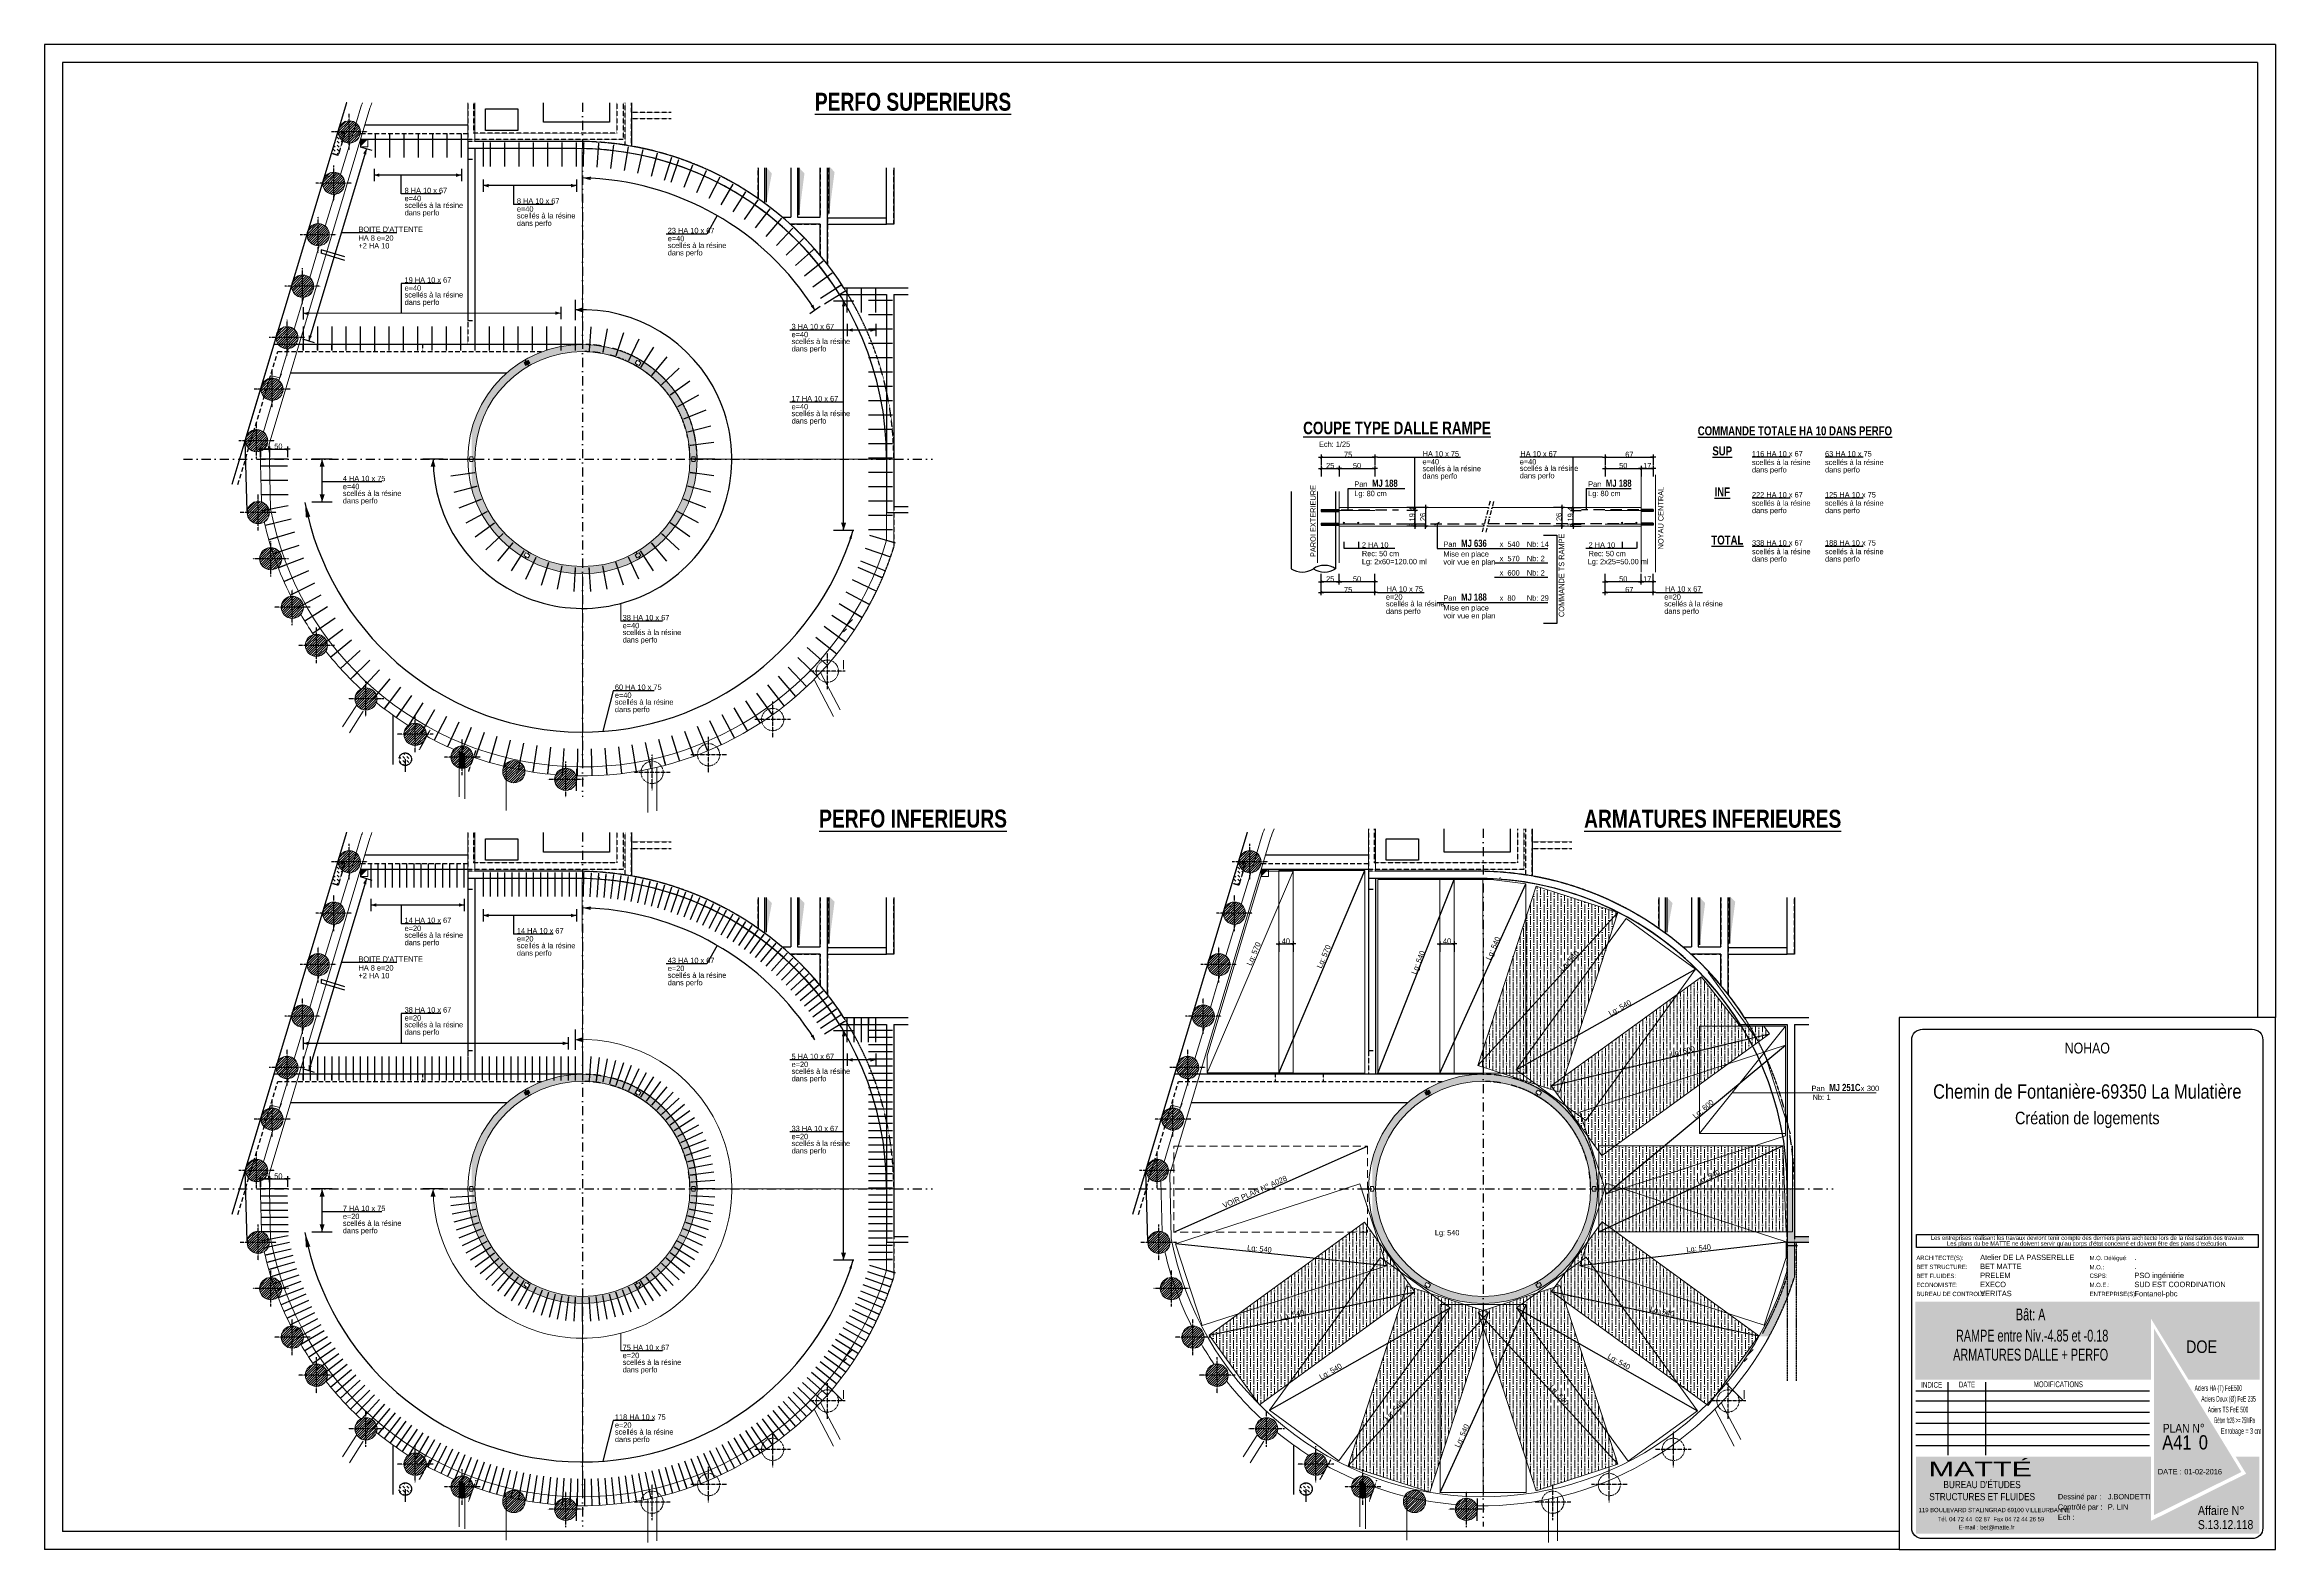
# Model space of a CAD drawing. Header units: metres. Extents: x 41786 to 48013, y -141861 to -137661.
import ezdxf
from ezdxf.enums import TextEntityAlignment as Align

# ---------------------------------------------------------------- set-up
doc = ezdxf.new("R2010")
doc.units = ezdxf.units.M
doc.header["$PDMODE"] = 65
for name, pattern in [('CACHE2', [4.762499999999999, 3.175, -1.5875]), ('CACHEx2', [19.049999999999997, 12.7, -6.35]), ('INTERROMPU2', [9.524999999999999, 6.35, -3.175]), ('TIRETPTX2', [50.8, 25.4, -12.7, 0, -12.7]), ('VW-01', [0.41656, 0.20828, -0.20828])]:
    doc.linetypes.add(name, pattern=pattern)
for name, color, linetype in [('01-Cad  2', 1, 'Continuous'), ('01_cartouche', 7, 'Continuous'), ('01_cote_gen', 4, 'Continuous'), ('01_isolant ext', 2, 'TIRETPTX2'), ('01_linteaux', 3, 'Continuous'), ('01_murs_coup', 5, 'Continuous'), ('01_murs_sup', 2, 'INTERROMPU2'), ('01_poch_BN', 9, 'Continuous'), ('01_poch_murs', 251, 'Continuous'), ('01_texte', 230, 'Continuous'), ('AA_COTES', 2, 'Continuous')]:
    doc.layers.add(name, color=color, linetype=linetype)
for name, color, linetype, lineweight in [('01_PIEUX', 5, 'Continuous', 60), ('01_résv', 32, 'Continuous', 9), ('B Général', 7, 'Continuous', 5)]:
    doc.layers.add(name, color=color, linetype=linetype, lineweight=lineweight)
doc.styles.add('ARIAL NA', font='ARIALN.TTF')
doc.styles.add('arialstyle', font='ARIALN.TTF')
doc.styles.add('cartouche', font='ARIALN.TTF', dxfattribs={"width": 0.01})
doc.styles.add('cartouche1', font='ARIALN.TTF')
doc.styles.add('impact', font='impact.ttf')
doc.styles.add('STYLE2', font='ARIALN.TTF')
doc.styles.add('stylemattecart', font='ARIALN.TTF')
doc.dimstyles.new('JB25', dxfattribs={"dimscale": 0.1, "dimtxt": 150, "dimasz": 15, "dimexe": 0.1, "dimexo": 0.1, "dimgap": 0.09, "dimtad": 1, "dimdec": 1, "dimlfac": 0.5, "dimdsep": 46, "dimtxsty": 'STYLE2', "dimblk1": 'BOND_G', "dimblk2": 'BOND_D', "dimsah": 1, "dimcen": 1.5, "dimdle": 0.01, "dimse1": 1, "dimse2": 1, "dimclrd": 4, "dimclre": 2, "dimclrt": 6, "dimazin": 2, "dimtfac": 2.333333333333333, "dimtdec": 1, "dimtix": 1, "dimtmove": 2, "dimatfit": 3, "dimldrblk": 'BOND_G', "dimfxl": 1, "dimtolj": 1, "dimtzin": 0, "dimarcsym": 0})
doc.dimstyles.new('JB50', dxfattribs={"dimscale": 0.1, "dimtxt": 150, "dimasz": 15, "dimexe": 0.1, "dimexo": 0.1, "dimgap": 0.09, "dimtad": 1, "dimdec": 1, "dimdsep": 46, "dimtxsty": 'STYLE2', "dimblk1": 'BOND_G', "dimblk2": 'BOND_D', "dimsah": 1, "dimcen": 1.5, "dimdle": 0.01, "dimse1": 1, "dimse2": 1, "dimclrd": 4, "dimclre": 2, "dimclrt": 6, "dimazin": 2, "dimtfac": 2.333333333333333, "dimtdec": 1, "dimtix": 1, "dimtmove": 2, "dimatfit": 3, "dimldrblk": 'BOND_G', "dimfxl": 1, "dimtolj": 1, "dimtzin": 0, "dimarcsym": 0})
pattern_1 = [(90, (2575.188255495421, 0), (-9.524999999999997, 16.66875), [23.8125, -4.762499999999999, 0, -4.762499999999999])]

# ---------------------------------------------------------------- blocks, each defined once
blk = doc.blocks.new('BOND_G')
at = {"layer": 'AA_COTES', "color": 0}
for p, q in [((5, 0), (-5, 0)), ((1.767766952966312, 1.767766952966312), (-1.767766952966426, -1.767766952966426)), ((0, -5), (0, 14.99999999999999))]:
    blk.add_line(p, q, dxfattribs=at)
blk = doc.blocks.new('BOND_D')
at = {"layer": 'AA_COTES', "color": 0}
for p, q in [((5, 0), (-5, 0)), ((-1.767766952966312, -1.767766952966312), (1.767766952966426, 1.767766952966426)), ((0, 5), (0, -15))]:
    blk.add_line(p, q, dxfattribs=at)
blk = doc.blocks.new('*D2')
at = {"layer": '01_cote_gen', "color": 4, "lineweight": -2, "transparency": 16777216}
blk.add_line((45350.67479066308, -138843.5522855625), (45397.67479066308, -138843.5522855625), dxfattribs=at)
at = {"layer": 'DEFPOINTS', "color": 0, "lineweight": 0, "transparency": 16777216}
for p in [(45399.17479066308, -138843.5522855625), (45399.17479066308, -138868.9287621054), (45349.17479066308, -138962.9335585918)]:
    blk.add_point(p, dxfattribs=at)
at = {"layer": '01_cote_gen', "color": 4, "lineweight": -2, "transparency": 16777216, "xscale": 1.5, "yscale": 1.5, "zscale": 1.5, "rotation": 180}
blk.add_blockref('BOND_G', (45349.17479066308, -138843.5522855625), dxfattribs=at)
at = {"layer": '01_cote_gen', "color": 4, "lineweight": -2, "transparency": 16777216, "xscale": 1.5, "yscale": 1.5, "zscale": 1.5}
blk.add_blockref('BOND_D', (45399.17479066308, -138843.5522855625), dxfattribs=at)
at = {"layer": '01_cote_gen', "color": 6, "lineweight": 0, "transparency": 16777216, "insert": (45374.17479066308, -138835.8846907467), "char_height": 15, "attachment_point": 5, "style": 'STYLE2'}
blk.add_mtext('\\A1;25', dxfattribs=at)
blk = doc.blocks.new('*D3')
at = {"layer": '01_cote_gen', "color": 4, "lineweight": -2, "transparency": 16777216}
blk.add_line((45400.67479066308, -138843.5522855625), (45497.67479066308, -138843.5522855625), dxfattribs=at)
at = {"layer": 'DEFPOINTS', "color": 0, "lineweight": 0, "transparency": 16777216}
for p in [(45399.17479066308, -138851.0522855625), (45499.17479066308, -138843.5522855625), (45499.17479066308, -138959.9335585918)]:
    blk.add_point(p, dxfattribs=at)
at = {"layer": '01_cote_gen', "color": 4, "lineweight": -2, "transparency": 16777216, "xscale": 1.5, "yscale": 1.5, "zscale": 1.5, "rotation": 180}
blk.add_blockref('BOND_G', (45399.17479066308, -138843.5522855625), dxfattribs=at)
at = {"layer": '01_cote_gen', "color": 4, "lineweight": -2, "transparency": 16777216, "xscale": 1.5, "yscale": 1.5, "zscale": 1.5}
blk.add_blockref('BOND_D', (45499.17479066308, -138843.5522855625), dxfattribs=at)
at = {"layer": '01_cote_gen', "color": 6, "lineweight": 0, "transparency": 16777216, "insert": (45449.17479066308, -138835.8846907467), "char_height": 15, "attachment_point": 5, "style": 'STYLE2'}
blk.add_mtext('\\A1;50', dxfattribs=at)
blk = doc.blocks.new('*D4')
at = {"layer": '01_cote_gen', "color": 4, "lineweight": -2, "transparency": 16777216}
blk.add_line((45350.67479066308, -138812.4317707264), (45497.67479066308, -138812.4317707264), dxfattribs=at)
at = {"layer": 'DEFPOINTS', "color": 0, "lineweight": 0, "transparency": 16777216}
for p in [(45499.17479066308, -138812.4317707264), (45349.17479066308, -138866.0522855625), (45499.17479066308, -138866.0522855625)]:
    blk.add_point(p, dxfattribs=at)
at = {"layer": '01_cote_gen', "color": 4, "lineweight": -2, "transparency": 16777216, "xscale": 1.5, "yscale": 1.5, "zscale": 1.5, "rotation": 180}
blk.add_blockref('BOND_G', (45349.17479066308, -138812.4317707264), dxfattribs=at)
at = {"layer": '01_cote_gen', "color": 4, "lineweight": -2, "transparency": 16777216, "xscale": 1.5, "yscale": 1.5, "zscale": 1.5}
blk.add_blockref('BOND_D', (45499.17479066308, -138812.4317707264), dxfattribs=at)
at = {"layer": '01_cote_gen', "color": 6, "lineweight": 0, "transparency": 16777216, "insert": (45424.17479066308, -138804.7948716814), "char_height": 15, "attachment_point": 5, "style": 'STYLE2'}
blk.add_mtext('\\A1;75', dxfattribs=at)
blk = doc.blocks.new('*D5')
at = {"layer": '01_cote_gen', "color": 4, "lineweight": -2, "transparency": 16777216}
blk.add_line((46243.66022310893, -138843.5522855625), (46274.66022310893, -138843.5522855625), dxfattribs=at)
at = {"layer": 'DEFPOINTS', "color": 0, "lineweight": 0, "transparency": 16777216}
for p in [(46276.16022310893, -138843.5522855625), (46242.16022310893, -138901.3475167042), (46276.16022310893, -138942.9335585918)]:
    blk.add_point(p, dxfattribs=at)
at = {"layer": '01_cote_gen', "color": 4, "lineweight": -2, "transparency": 16777216, "xscale": 1.5, "yscale": 1.5, "zscale": 1.5, "rotation": 180}
blk.add_blockref('BOND_G', (46242.16022310893, -138843.5522855625), dxfattribs=at)
at = {"layer": '01_cote_gen', "color": 4, "lineweight": -2, "transparency": 16777216, "xscale": 1.5, "yscale": 1.5, "zscale": 1.5}
blk.add_blockref('BOND_D', (46276.16022310893, -138843.5522855625), dxfattribs=at)
at = {"layer": '01_cote_gen', "color": 6, "lineweight": 0, "transparency": 16777216, "insert": (46259.16022310893, -138836.0125897917), "char_height": 15, "attachment_point": 5, "style": 'STYLE2'}
blk.add_mtext('\\A1;17', dxfattribs=at)
blk = doc.blocks.new('*D6')
at = {"layer": '01_cote_gen', "color": 4, "lineweight": -2, "transparency": 16777216}
for p, q in [((45610.34163547023, -138951.5569858448), (45610.34163547023, -138950.0569858448)), ((45610.34163547023, -138961.0569858448), (45610.34163547023, -138953.0569858448)), ((45610.34163547023, -138962.5569858448), (45610.34163547023, -138964.0569858448))]:
    blk.add_line(p, q, dxfattribs=at)
at = {"layer": 'DEFPOINTS', "color": 0, "lineweight": 0, "transparency": 16777216}
for p in [(45530.97574369512, -138961.0569858448), (45575.6835138808, -138953.0569858448), (45610.34163547023, -138953.0569858448)]:
    blk.add_point(p, dxfattribs=at)
at = {"layer": '01_cote_gen', "color": 4, "lineweight": -2, "transparency": 16777216, "xscale": 1.5, "yscale": 1.5, "zscale": 1.5}
for name, p, rotation in [('BOND_D', (45610.34163547023, -138953.0569858448), 270), ('BOND_G', (45610.34163547023, -138961.0569858448), 90)]:
    blk.add_blockref(name, p, dxfattribs=dict(at, rotation=rotation))
at = {"layer": '01_cote_gen', "color": 6, "lineweight": 0, "transparency": 16777216, "insert": (45602.83263547025, -138957.0569858448), "char_height": 15, "attachment_point": 5, "rotation": 90, "style": 'STYLE2'}
blk.add_mtext('\\A1;4', dxfattribs=at)
blk = doc.blocks.new('*D7')
at = {"layer": '01_cote_gen', "color": 4, "lineweight": -2, "transparency": 16777216}
blk.add_line((45610.34163547023, -138962.5569858448), (45610.34163547023, -138997.5569858448), dxfattribs=at)
at = {"layer": 'DEFPOINTS', "color": 0, "lineweight": 0, "transparency": 16777216}
for p in [(45590.47681532967, -138961.0569858448), (45530.97574369512, -138999.0569858448), (45610.34163547023, -138999.0569858448)]:
    blk.add_point(p, dxfattribs=at)
at = {"layer": '01_cote_gen', "color": 4, "lineweight": -2, "transparency": 16777216, "xscale": 1.5, "yscale": 1.5, "zscale": 1.5}
for name, p, rotation in [('BOND_G', (45610.34163547023, -138961.0569858448), 90), ('BOND_D', (45610.34163547023, -138999.0569858448), 270)]:
    blk.add_blockref(name, p, dxfattribs=dict(at, rotation=rotation))
at = {"layer": '01_cote_gen', "color": 6, "lineweight": 0, "transparency": 16777216, "insert": (45602.67404065443, -138980.0569858448), "char_height": 15, "attachment_point": 5, "rotation": 90, "style": 'STYLE2'}
blk.add_mtext('\\A1;19', dxfattribs=at)
blk = doc.blocks.new('*D8')
at = {"layer": '01_cote_gen', "color": 4, "lineweight": -2, "transparency": 16777216}
for p, q in [((45610.34163547023, -138997.5569858448), (45610.34163547023, -138996.0569858448)), ((45610.34163547023, -139005.0569858448), (45610.34163547023, -138999.0569858448)), ((45610.34163547023, -139006.5569858448), (45610.34163547023, -139008.0569858448))]:
    blk.add_line(p, q, dxfattribs=at)
at = {"layer": 'DEFPOINTS', "color": 0, "lineweight": 0, "transparency": 16777216}
for p in [(45599.55010004764, -138999.0569858448), (45599.55010004764, -139005.0569858448), (45610.34163547023, -138999.0569858448)]:
    blk.add_point(p, dxfattribs=at)
at = {"layer": '01_cote_gen', "color": 4, "lineweight": -2, "transparency": 16777216, "xscale": 1.5, "yscale": 1.5, "zscale": 1.5}
for name, p, rotation in [('BOND_D', (45610.34163547023, -138999.0569858448), 270), ('BOND_G', (45610.34163547023, -139005.0569858448), 90)]:
    blk.add_blockref(name, p, dxfattribs=dict(at, rotation=rotation))
at = {"layer": '01_cote_gen', "color": 6, "lineweight": 0, "transparency": 16777216, "insert": (45602.67404065443, -139002.0569858448), "char_height": 15, "attachment_point": 5, "rotation": 90, "style": 'STYLE2'}
blk.add_mtext('\\A1;3', dxfattribs=at)
blk = doc.blocks.new('*D9')
at = {"layer": '01_cote_gen', "color": 4, "lineweight": -2, "transparency": 16777216}
blk.add_line((45640.57706879237, -138954.5569858448), (45640.57706879237, -139003.5569858448), dxfattribs=at)
at = {"layer": 'DEFPOINTS', "color": 0, "lineweight": 0, "transparency": 16777216}
for p in [(45651.22818600623, -138953.0569858448), (45640.57706879237, -139005.0569858448), (45645.90254430302, -139005.0569858448)]:
    blk.add_point(p, dxfattribs=at)
at = {"layer": '01_cote_gen', "color": 4, "lineweight": -2, "transparency": 16777216, "xscale": 1.5, "yscale": 1.5, "zscale": 1.5}
for name, p, rotation in [('BOND_G', (45640.57706879237, -138953.0569858448), 90), ('BOND_D', (45640.57706879237, -139005.0569858448), 270)]:
    blk.add_blockref(name, p, dxfattribs=dict(at, rotation=rotation))
at = {"layer": '01_cote_gen', "color": 6, "lineweight": 0, "transparency": 16777216, "insert": (45632.90947397657, -138979.0569858448), "char_height": 15, "attachment_point": 5, "rotation": 90, "style": 'STYLE2'}
blk.add_mtext('\\A1;26', dxfattribs=at)
blk = doc.blocks.new('*D10')
at = {"layer": '01_cote_gen', "color": 4, "lineweight": -2, "transparency": 16777216}
blk.add_line((46020.48832984489, -138954.5569858448), (46020.48832984489, -139003.5569858448), dxfattribs=at)
at = {"layer": 'DEFPOINTS', "color": 0, "lineweight": 0, "transparency": 16777216}
for p in [(46009.83721263104, -138953.0569858448), (46015.16285433424, -139005.0569858448), (46020.48832984489, -139005.0569858448)]:
    blk.add_point(p, dxfattribs=at)
at = {"layer": '01_cote_gen', "color": 4, "lineweight": -2, "transparency": 16777216, "xscale": 1.5, "yscale": 1.5, "zscale": 1.5}
for name, p, rotation in [('BOND_G', (46020.48832984489, -138953.0569858448), 90), ('BOND_D', (46020.48832984489, -139005.0569858448), 270)]:
    blk.add_blockref(name, p, dxfattribs=dict(at, rotation=rotation))
at = {"layer": '01_cote_gen', "color": 6, "lineweight": 0, "transparency": 16777216, "insert": (46012.82073502909, -138979.0569858448), "char_height": 15, "attachment_point": 5, "rotation": 90, "style": 'STYLE2'}
blk.add_mtext('\\A1;26', dxfattribs=at)
blk = doc.blocks.new('*D11')
at = {"layer": '01_cote_gen', "color": 4, "lineweight": -2, "transparency": 16777216}
for p, q in [((46052.4146469669, -138997.5569858448), (46052.4146469669, -138996.0569858448)), ((46052.4146469669, -138999.0569858448), (46052.4146469669, -139005.0569858448)), ((46052.4146469669, -139006.5569858448), (46052.4146469669, -139008.0569858448))]:
    blk.add_line(p, q, dxfattribs=at)
at = {"layer": 'DEFPOINTS', "color": 0, "lineweight": 0, "transparency": 16777216}
for p in [(46052.4146469669, -139005.0569858448), (46087.72021220287, -138999.0569858448), (46097.21734527489, -139005.0569858448)]:
    blk.add_point(p, dxfattribs=at)
at = {"layer": '01_cote_gen', "color": 4, "lineweight": -2, "transparency": 16777216, "xscale": 1.5, "yscale": 1.5, "zscale": 1.5}
for name, p, rotation in [('BOND_G', (46052.4146469669, -138999.0569858448), 270), ('BOND_D', (46052.4146469669, -139005.0569858448), 90)]:
    blk.add_blockref(name, p, dxfattribs=dict(at, rotation=rotation))
at = {"layer": '01_cote_gen', "color": 6, "lineweight": 0, "transparency": 16777216, "insert": (46044.7470521511, -139002.0569858448), "char_height": 15, "attachment_point": 5, "rotation": 90, "style": 'STYLE2'}
blk.add_mtext('\\A1;3', dxfattribs=at)
blk = doc.blocks.new('*D12')
at = {"layer": '01_cote_gen', "color": 4, "lineweight": -2, "transparency": 16777216}
blk.add_line((46052.4146469669, -138997.5569858448), (46052.4146469669, -138962.5569858448), dxfattribs=at)
at = {"layer": 'DEFPOINTS', "color": 0, "lineweight": 0, "transparency": 16777216}
for p in [(46052.4146469669, -138961.0569858448), (46104.85073735076, -138961.0569858448), (46087.72021220287, -138999.0569858448)]:
    blk.add_point(p, dxfattribs=at)
at = {"layer": '01_cote_gen', "color": 4, "lineweight": -2, "transparency": 16777216, "xscale": 1.5, "yscale": 1.5, "zscale": 1.5}
for name, p, rotation in [('BOND_D', (46052.4146469669, -138961.0569858448), 90), ('BOND_G', (46052.4146469669, -138999.0569858448), 270)]:
    blk.add_blockref(name, p, dxfattribs=dict(at, rotation=rotation))
at = {"layer": '01_cote_gen', "color": 6, "lineweight": 0, "transparency": 16777216, "insert": (46044.7470521511, -138980.0569858448), "char_height": 15, "attachment_point": 5, "rotation": 90, "style": 'STYLE2'}
blk.add_mtext('\\A1;19', dxfattribs=at)
blk = doc.blocks.new('*D13')
at = {"layer": '01_cote_gen', "color": 4, "lineweight": -2, "transparency": 16777216}
for p, q in [((46052.4146469669, -138951.5569858448), (46052.4146469669, -138950.0569858448)), ((46052.4146469669, -138953.0569858448), (46052.4146469669, -138961.0569858448)), ((46052.4146469669, -138962.5569858448), (46052.4146469669, -138964.0569858448))]:
    blk.add_line(p, q, dxfattribs=at)
at = {"layer": 'DEFPOINTS', "color": 0, "lineweight": 0, "transparency": 16777216}
for p in [(46052.4146469669, -138961.0569858448), (46099.19636669484, -138953.0569858448), (46099.19636669484, -138961.0569858448)]:
    blk.add_point(p, dxfattribs=at)
at = {"layer": '01_cote_gen', "color": 4, "lineweight": -2, "transparency": 16777216, "xscale": 1.5, "yscale": 1.5, "zscale": 1.5}
for name, p, rotation in [('BOND_G', (46052.4146469669, -138953.0569858448), 270), ('BOND_D', (46052.4146469669, -138961.0569858448), 90)]:
    blk.add_blockref(name, p, dxfattribs=dict(at, rotation=rotation))
at = {"layer": '01_cote_gen', "color": 6, "lineweight": 0, "transparency": 16777216, "insert": (46044.90564696692, -138957.0569858448), "char_height": 15, "attachment_point": 5, "rotation": 90, "style": 'STYLE2'}
blk.add_mtext('\\A1;4', dxfattribs=at)
blk = doc.blocks.new('*D14')
at = {"layer": '01_cote_gen', "color": 4, "lineweight": -2, "transparency": 16777216}
blk.add_line((45497.67479066308, -139159.905195252), (45400.67479066308, -139159.905195252), dxfattribs=at)
at = {"layer": 'DEFPOINTS', "color": 0, "lineweight": 0, "transparency": 16777216}
for p in [(45499.17479066308, -138961.0569858448), (45399.17479066308, -139029.5116106632), (45399.17479066308, -139159.905195252)]:
    blk.add_point(p, dxfattribs=at)
at = {"layer": '01_cote_gen', "color": 4, "lineweight": -2, "transparency": 16777216, "xscale": 1.5, "yscale": 1.5, "zscale": 1.5, "rotation": 180}
blk.add_blockref('BOND_D', (45399.17479066308, -139159.905195252), dxfattribs=at)
at = {"layer": '01_cote_gen', "color": 4, "lineweight": -2, "transparency": 16777216, "xscale": 1.5, "yscale": 1.5, "zscale": 1.5}
blk.add_blockref('BOND_G', (45499.17479066308, -139159.905195252), dxfattribs=at)
at = {"layer": '01_cote_gen', "color": 6, "lineweight": 0, "transparency": 16777216, "insert": (45449.17479066308, -139152.2376004361), "char_height": 15, "attachment_point": 5, "style": 'STYLE2'}
blk.add_mtext('\\A1;50', dxfattribs=at)
blk = doc.blocks.new('*D15')
at = {"layer": '01_cote_gen', "color": 4, "lineweight": -2, "transparency": 16777216}
blk.add_line((45397.67479066308, -139159.905195252), (45350.67479066308, -139159.905195252), dxfattribs=at)
at = {"layer": 'DEFPOINTS', "color": 0, "lineweight": 0, "transparency": 16777216}
for p in [(45349.17479066308, -138851.0522855625), (45399.17479066308, -138851.0522855625), (45349.17479066308, -139159.905195252)]:
    blk.add_point(p, dxfattribs=at)
at = {"layer": '01_cote_gen', "color": 4, "lineweight": -2, "transparency": 16777216, "xscale": 1.5, "yscale": 1.5, "zscale": 1.5, "rotation": 180}
blk.add_blockref('BOND_D', (45349.17479066308, -139159.905195252), dxfattribs=at)
at = {"layer": '01_cote_gen', "color": 4, "lineweight": -2, "transparency": 16777216, "xscale": 1.5, "yscale": 1.5, "zscale": 1.5}
blk.add_blockref('BOND_G', (45399.17479066308, -139159.905195252), dxfattribs=at)
at = {"layer": '01_cote_gen', "color": 6, "lineweight": 0, "transparency": 16777216, "insert": (45374.17479066308, -139152.2376004361), "char_height": 15, "attachment_point": 5, "style": 'STYLE2'}
blk.add_mtext('\\A1;25', dxfattribs=at)
blk = doc.blocks.new('*D16')
at = {"layer": '01_cote_gen', "color": 4, "lineweight": -2, "transparency": 16777216}
blk.add_line((45497.67479066308, -139189.7317755084), (45350.67479066308, -139189.7317755084), dxfattribs=at)
at = {"layer": 'DEFPOINTS', "color": 0, "lineweight": 0, "transparency": 16777216}
for p in [(45349.17479066308, -139137.405195252), (45499.17479066308, -139137.405195252), (45349.17479066308, -139189.7317755084)]:
    blk.add_point(p, dxfattribs=at)
at = {"layer": '01_cote_gen', "color": 4, "lineweight": -2, "transparency": 16777216, "xscale": 1.5, "yscale": 1.5, "zscale": 1.5, "rotation": 180}
blk.add_blockref('BOND_D', (45349.17479066308, -139189.7317755084), dxfattribs=at)
at = {"layer": '01_cote_gen', "color": 4, "lineweight": -2, "transparency": 16777216, "xscale": 1.5, "yscale": 1.5, "zscale": 1.5}
blk.add_blockref('BOND_G', (45499.17479066308, -139189.7317755084), dxfattribs=at)
at = {"layer": '01_cote_gen', "color": 6, "lineweight": 0, "transparency": 16777216, "insert": (45424.17479066308, -139182.0948764634), "char_height": 15, "attachment_point": 5, "style": 'STYLE2'}
blk.add_mtext('\\A1;75', dxfattribs=at)
blk = doc.blocks.new('*D17')
at = {"layer": '01_cote_gen', "color": 4, "lineweight": -2, "transparency": 16777216}
blk.add_line((46143.66022310893, -138843.5522855625), (46240.66022310893, -138843.5522855625), dxfattribs=at)
at = {"layer": 'DEFPOINTS', "color": 0, "lineweight": 0, "transparency": 16777216}
for p in [(46242.16022310893, -138843.5522855625), (46242.16022310893, -138909.4008937365), (46142.16022310893, -138961.0569858448)]:
    blk.add_point(p, dxfattribs=at)
at = {"layer": '01_cote_gen', "color": 4, "lineweight": -2, "transparency": 16777216, "xscale": 1.5, "yscale": 1.5, "zscale": 1.5, "rotation": 180}
blk.add_blockref('BOND_G', (46142.16022310893, -138843.5522855625), dxfattribs=at)
at = {"layer": '01_cote_gen', "color": 4, "lineweight": -2, "transparency": 16777216, "xscale": 1.5, "yscale": 1.5, "zscale": 1.5}
blk.add_blockref('BOND_D', (46242.16022310893, -138843.5522855625), dxfattribs=at)
at = {"layer": '01_cote_gen', "color": 6, "lineweight": 0, "transparency": 16777216, "insert": (46192.16022310893, -138835.8846907467), "char_height": 15, "attachment_point": 5, "style": 'STYLE2'}
blk.add_mtext('\\A1;50', dxfattribs=at)
blk = doc.blocks.new('*D18')
at = {"layer": '01_cote_gen', "color": 4, "lineweight": -2, "transparency": 16777216}
blk.add_line((46143.66022310893, -138812.4317707264), (46274.66022310893, -138812.4317707264), dxfattribs=at)
at = {"layer": 'DEFPOINTS', "color": 0, "lineweight": 0, "transparency": 16777216}
for p in [(46142.16022310893, -138857.3803323234), (46276.16022310893, -138812.4317707264), (46276.16022310893, -138851.0522855625)]:
    blk.add_point(p, dxfattribs=at)
at = {"layer": '01_cote_gen', "color": 4, "lineweight": -2, "transparency": 16777216, "xscale": 1.5, "yscale": 1.5, "zscale": 1.5, "rotation": 180}
blk.add_blockref('BOND_G', (46142.16022310893, -138812.4317707264), dxfattribs=at)
at = {"layer": '01_cote_gen', "color": 4, "lineweight": -2, "transparency": 16777216, "xscale": 1.5, "yscale": 1.5, "zscale": 1.5}
blk.add_blockref('BOND_D', (46276.16022310893, -138812.4317707264), dxfattribs=at)
at = {"layer": '01_cote_gen', "color": 6, "lineweight": 0, "transparency": 16777216, "insert": (46209.16022310893, -138804.7641759106), "char_height": 15, "attachment_point": 5, "style": 'STYLE2'}
blk.add_mtext('\\A1;67', dxfattribs=at)
blk = doc.blocks.new('*D19')
at = {"layer": '01_cote_gen', "color": 4, "lineweight": -2, "transparency": 16777216}
blk.add_line((46274.66022310893, -139159.905195252), (46243.66022310893, -139159.905195252), dxfattribs=at)
at = {"layer": 'DEFPOINTS', "color": 0, "lineweight": 0, "transparency": 16777216}
for p in [(46242.16022310893, -139040.2485402363), (46276.16022310893, -139002.0569858448), (46242.16022310893, -139159.905195252)]:
    blk.add_point(p, dxfattribs=at)
at = {"layer": '01_cote_gen', "color": 4, "lineweight": -2, "transparency": 16777216, "xscale": 1.5, "yscale": 1.5, "zscale": 1.5, "rotation": 180}
blk.add_blockref('BOND_D', (46242.16022310893, -139159.905195252), dxfattribs=at)
at = {"layer": '01_cote_gen', "color": 4, "lineweight": -2, "transparency": 16777216, "xscale": 1.5, "yscale": 1.5, "zscale": 1.5}
blk.add_blockref('BOND_G', (46276.16022310893, -139159.905195252), dxfattribs=at)
at = {"layer": '01_cote_gen', "color": 6, "lineweight": 0, "transparency": 16777216, "insert": (46259.16022310893, -139152.3654994812), "char_height": 15, "attachment_point": 5, "style": 'STYLE2'}
blk.add_mtext('\\A1;17', dxfattribs=at)
blk = doc.blocks.new('*D20')
at = {"layer": '01_cote_gen', "color": 4, "lineweight": -2, "transparency": 16777216}
blk.add_line((46240.66022310893, -139159.905195252), (46143.66022310893, -139159.905195252), dxfattribs=at)
at = {"layer": 'DEFPOINTS', "color": 0, "lineweight": 0, "transparency": 16777216}
for p in [(46142.16022310893, -138999.0569858448), (46242.16022310893, -139037.8231634934), (46142.16022310893, -139159.905195252)]:
    blk.add_point(p, dxfattribs=at)
at = {"layer": '01_cote_gen', "color": 4, "lineweight": -2, "transparency": 16777216, "xscale": 1.5, "yscale": 1.5, "zscale": 1.5, "rotation": 180}
blk.add_blockref('BOND_D', (46142.16022310893, -139159.905195252), dxfattribs=at)
at = {"layer": '01_cote_gen', "color": 4, "lineweight": -2, "transparency": 16777216, "xscale": 1.5, "yscale": 1.5, "zscale": 1.5}
blk.add_blockref('BOND_G', (46242.16022310893, -139159.905195252), dxfattribs=at)
at = {"layer": '01_cote_gen', "color": 6, "lineweight": 0, "transparency": 16777216, "insert": (46192.16022310893, -139152.2376004361), "char_height": 15, "attachment_point": 5, "style": 'STYLE2'}
blk.add_mtext('\\A1;50', dxfattribs=at)
blk = doc.blocks.new('*D21')
at = {"layer": '01_cote_gen', "color": 4, "lineweight": -2, "transparency": 16777216}
blk.add_line((46274.66022310893, -139189.7317755084), (46143.66022310893, -139189.7317755084), dxfattribs=at)
at = {"layer": 'DEFPOINTS', "color": 0, "lineweight": 0, "transparency": 16777216}
for p in [(46142.16022310893, -139152.405195252), (46276.16022310893, -139152.405195252), (46142.16022310893, -139189.7317755084)]:
    blk.add_point(p, dxfattribs=at)
at = {"layer": '01_cote_gen', "color": 4, "lineweight": -2, "transparency": 16777216, "xscale": 1.5, "yscale": 1.5, "zscale": 1.5, "rotation": 180}
blk.add_blockref('BOND_D', (46142.16022310893, -139189.7317755084), dxfattribs=at)
at = {"layer": '01_cote_gen', "color": 4, "lineweight": -2, "transparency": 16777216, "xscale": 1.5, "yscale": 1.5, "zscale": 1.5}
blk.add_blockref('BOND_G', (46276.16022310893, -139189.7317755084), dxfattribs=at)
at = {"layer": '01_cote_gen', "color": 6, "lineweight": 0, "transparency": 16777216, "insert": (46209.16022310893, -139182.0641806925), "char_height": 15, "attachment_point": 5, "style": 'STYLE2'}
blk.add_mtext('\\A1;67', dxfattribs=at)
blk = doc.blocks.new('*D22')
at = {"layer": '01_cote_gen', "color": 4, "lineweight": -2, "ltscale": 5, "transparency": 16777216}
blk.add_line((45232.05722872101, -140170.7439860659), (45269.05722872101, -140170.7439860659), dxfattribs=at)
at = {"layer": 'DEFPOINTS', "color": 0, "lineweight": 0, "ltscale": 5, "transparency": 16777216}
for p in [(45270.55722872101, -140170.7439860659), (45230.55722872101, -140201.061609952), (45270.55722872101, -140201.061609952)]:
    blk.add_point(p, dxfattribs=at)
at = {"layer": '01_cote_gen', "color": 4, "lineweight": -2, "ltscale": 5, "transparency": 16777216, "xscale": 1.5, "yscale": 1.5, "zscale": 1.5, "rotation": 180}
blk.add_blockref('BOND_G', (45230.55722872101, -140170.7439860659), dxfattribs=at)
at = {"layer": '01_cote_gen', "color": 4, "lineweight": -2, "ltscale": 5, "transparency": 16777216, "xscale": 1.5, "yscale": 1.5, "zscale": 1.5}
blk.add_blockref('BOND_D', (45270.55722872101, -140170.7439860659), dxfattribs=at)
at = {"layer": '01_cote_gen', "color": 6, "lineweight": 0, "ltscale": 5, "transparency": 16777216, "insert": (45250.55722872101, -140163.0763912501), "char_height": 15, "attachment_point": 5, "style": 'STYLE2'}
blk.add_mtext('\\A1;40', dxfattribs=at)
blk = doc.blocks.new('*D23')
at = {"layer": '01_cote_gen', "color": 4, "lineweight": -2, "ltscale": 5, "transparency": 16777216}
blk.add_line((45681.99230941499, -140170.7439860659), (45718.99230941499, -140170.7439860659), dxfattribs=at)
at = {"layer": 'DEFPOINTS', "color": 0, "lineweight": 0, "ltscale": 5, "transparency": 16777216}
for p in [(45720.49230941499, -140170.7439860659), (45680.49230941499, -140189.561810984), (45720.49230941499, -140189.561810984)]:
    blk.add_point(p, dxfattribs=at)
at = {"layer": '01_cote_gen', "color": 4, "lineweight": -2, "ltscale": 5, "transparency": 16777216, "xscale": 1.5, "yscale": 1.5, "zscale": 1.5, "rotation": 180}
blk.add_blockref('BOND_G', (45680.49230941499, -140170.7439860659), dxfattribs=at)
at = {"layer": '01_cote_gen', "color": 4, "lineweight": -2, "ltscale": 5, "transparency": 16777216, "xscale": 1.5, "yscale": 1.5, "zscale": 1.5}
blk.add_blockref('BOND_D', (45720.49230941499, -140170.7439860659), dxfattribs=at)
at = {"layer": '01_cote_gen', "color": 6, "lineweight": 0, "ltscale": 5, "transparency": 16777216, "insert": (45700.49230941499, -140163.0763912501), "char_height": 15, "attachment_point": 5, "style": 'STYLE2'}
blk.add_mtext('\\A1;40', dxfattribs=at)
blk = doc.blocks.new('*D24')
at = {"layer": '01_poch_murs', "color": 4, "lineweight": -2, "ltscale": 5, "transparency": 16777216}
blk.add_line((42389.72916920828, -140826.7628967269), (42411.72186187841, -140826.7628967269), dxfattribs=at)
at = {"layer": 'DEFPOINTS', "color": 0, "lineweight": 0, "ltscale": 5, "transparency": 16777216}
for p in [(42413.22186187841, -140826.7628967269), (42388.22916920828, -140861.9619828694), (42413.22186187841, -140861.3575715061)]:
    blk.add_point(p, dxfattribs=at)
at = {"layer": '01_poch_murs', "color": 4, "lineweight": -2, "ltscale": 5, "transparency": 16777216, "xscale": 1.5, "yscale": 1.5, "zscale": 1.5, "rotation": 180}
blk.add_blockref('BOND_G', (42388.22916920828, -140826.7628967269), dxfattribs=at)
at = {"layer": '01_poch_murs', "color": 4, "lineweight": -2, "ltscale": 5, "transparency": 16777216, "xscale": 1.5, "yscale": 1.5, "zscale": 1.5}
blk.add_blockref('BOND_D', (42413.22186187841, -140826.7628967269), dxfattribs=at)
at = {"layer": '01_poch_murs', "color": 6, "lineweight": 0, "ltscale": 5, "transparency": 16777216, "insert": (42400.72551554334, -140819.0953019111), "char_height": 15, "attachment_point": 5, "style": 'STYLE2'}
blk.add_mtext('\\A1;25', dxfattribs=at)
blk = doc.blocks.new('*D25')
at = {"layer": '01_poch_murs', "color": 4, "lineweight": -2, "ltscale": 5, "transparency": 16777216}
blk.add_line((42414.55931209794, -140826.7628967269), (42461.57393103068, -140826.7628967269), dxfattribs=at)
at = {"layer": 'DEFPOINTS', "color": 0, "lineweight": 0, "ltscale": 5, "transparency": 16777216}
for p in [(42413.05931209794, -140854.6360620284), (42463.07393103068, -140826.7628967269), (42463.07393103068, -140854.6360620284)]:
    blk.add_point(p, dxfattribs=at)
at = {"layer": '01_poch_murs', "color": 4, "lineweight": -2, "ltscale": 5, "transparency": 16777216, "xscale": 1.5, "yscale": 1.5, "zscale": 1.5, "rotation": 180}
blk.add_blockref('BOND_G', (42413.05931209794, -140826.7628967269), dxfattribs=at)
at = {"layer": '01_poch_murs', "color": 4, "lineweight": -2, "ltscale": 5, "transparency": 16777216, "xscale": 1.5, "yscale": 1.5, "zscale": 1.5}
blk.add_blockref('BOND_D', (42463.07393103068, -140826.7628967269), dxfattribs=at)
at = {"layer": '01_poch_murs', "color": 6, "lineweight": 0, "ltscale": 5, "transparency": 16777216, "insert": (42438.06662156431, -140819.0953019111), "char_height": 15, "attachment_point": 5, "style": 'STYLE2'}
blk.add_mtext('\\A1;50', dxfattribs=at)
blk = doc.blocks.new('*D26')
at = {"layer": '01_poch_murs', "color": 4, "lineweight": -2, "ltscale": 5, "transparency": 16777216}
blk.add_line((42389.72916920828, -138789.627825845), (42411.72186187841, -138789.627825845), dxfattribs=at)
at = {"layer": 'DEFPOINTS', "color": 0, "lineweight": 0, "ltscale": 5, "transparency": 16777216}
for p in [(42413.22186187841, -138789.627825845), (42388.22916920828, -138824.8269119875), (42413.22186187841, -138824.2225006241)]:
    blk.add_point(p, dxfattribs=at)
at = {"layer": '01_poch_murs', "color": 4, "lineweight": -2, "ltscale": 5, "transparency": 16777216, "xscale": 1.5, "yscale": 1.5, "zscale": 1.5, "rotation": 180}
blk.add_blockref('BOND_G', (42388.22916920828, -138789.627825845), dxfattribs=at)
at = {"layer": '01_poch_murs', "color": 4, "lineweight": -2, "ltscale": 5, "transparency": 16777216, "xscale": 1.5, "yscale": 1.5, "zscale": 1.5}
blk.add_blockref('BOND_D', (42413.22186187841, -138789.627825845), dxfattribs=at)
at = {"layer": '01_poch_murs', "color": 6, "lineweight": 0, "ltscale": 5, "transparency": 16777216, "insert": (42400.72551554334, -138781.9602310291), "char_height": 15, "attachment_point": 5, "style": 'STYLE2'}
blk.add_mtext('\\A1;25', dxfattribs=at)
blk = doc.blocks.new('*D27')
at = {"layer": '01_poch_murs', "color": 4, "lineweight": -2, "ltscale": 5, "transparency": 16777216}
blk.add_line((42414.55931209794, -138789.627825845), (42461.57393103068, -138789.627825845), dxfattribs=at)
at = {"layer": 'DEFPOINTS', "color": 0, "lineweight": 0, "ltscale": 5, "transparency": 16777216}
for p in [(42463.07393103068, -138789.627825845), (42413.05931209794, -138817.5009911464), (42463.07393103068, -138817.5009911465)]:
    blk.add_point(p, dxfattribs=at)
at = {"layer": '01_poch_murs', "color": 4, "lineweight": -2, "ltscale": 5, "transparency": 16777216, "xscale": 1.5, "yscale": 1.5, "zscale": 1.5, "rotation": 180}
blk.add_blockref('BOND_G', (42413.05931209794, -138789.627825845), dxfattribs=at)
at = {"layer": '01_poch_murs', "color": 4, "lineweight": -2, "ltscale": 5, "transparency": 16777216, "xscale": 1.5, "yscale": 1.5, "zscale": 1.5}
blk.add_blockref('BOND_D', (42463.07393103068, -138789.627825845), dxfattribs=at)
at = {"layer": '01_poch_murs', "color": 6, "lineweight": 0, "ltscale": 5, "transparency": 16777216, "insert": (42438.06662156431, -138781.9602310291), "char_height": 15, "attachment_point": 5, "style": 'STYLE2'}
blk.add_mtext('\\A1;50', dxfattribs=at)

msp = doc.modelspace()

# ---------------------------------------------------------------- hatches: boundary and pattern name
at = {"layer": '01_cartouche', "linetype": 'Continuous'}
h = msp.add_hatch(color=9, dxfattribs=at)
h.dxf.hatch_style = 2
h.paths.add_polyline_path([(47969.09838228826, -141169.4198419113), (47007.84838228826, -141169.4198419113), (47007.84838228826, -141386.9198419113), (47665.34838228826, -141386.9198419113), (47665.34838228826, -141216.6073419113), (47770.15607459593, -141386.9198419113), (47969.09838228826, -141386.9198419113)])
h.paths.add_polyline_path([(47061.68454122801, -141190.6698419113), (47604.78140343813, -141190.6698419113), (47604.78140343813, -141362.2955808836), (47061.68454122801, -141362.2955808836)], flags=24)
h.paths.add_polyline_path([(47788.74683318648, -141269.9080302068), (47907.70396555067, -141269.9080302068), (47907.70396555067, -141251.9080302067), (47788.74683318648, -141251.9080302067)], flags=24)
h.paths.add_polyline_path([(47787.98817802031, -141251.0055624674), (47906.94531038452, -141251.0055624674), (47906.94531038452, -141233.0055624674), (47787.98817802031, -141233.0055624674)], flags=24)
h.paths.add_polyline_path([(47786.41674944889, -141235.8033749062), (47947.85501112556, -141235.8033749062), (47947.85501112556, -141208.3748034776), (47786.41674944889, -141208.3748034776)], flags=24)
h.paths.add_polyline_path([(47786.41674944889, -141213.8667802066), (47927.62388869983, -141213.8667802066), (47927.62388869983, -141186.438208778), (47786.41674944889, -141186.438208778)], flags=24)
h = msp.add_hatch(color=1, dxfattribs=at)
h.dxf.hatch_style = 2
h.paths.add_polyline_path([(47674.23803977904, -141245.0616898861), (47674.23803977904, -141765.2058436741), (47917.57188753223, -141644.9229134653)])
h.paths.add_polyline_path([(47693.78936833948, -141596.3862931444), (47821.84915073327, -141595.3294262301), (47821.53461041703, -141557.2168087297), (47693.47482802322, -141558.273675644)], flags=24)
h.paths.add_polyline_path([(47686.12387699488, -141658.2066624502), (47942.50804509397, -141656.8961788947), (47942.19487968966, -141595.6282207207), (47685.81071159057, -141596.9387042761)], flags=9)
h = msp.add_hatch(color=8, dxfattribs=at)
h.dxf.hatch_style = 2
h.paths.add_polyline_path([(47967.68584104168, -141602.230086371), (47901.96694429971, -141602.230086371), (47931.05673016855, -141649.650312469), (47665.5605862956, -141781.1384672652), (47665.5605862956, -141602.230086371), (47009.2517374695, -141602.230086371), (47009.2517374695, -141817.095232762), (47967.68584104168, -141817.095232762)])
h.paths.add_polyline_path([(47810.60656829129, -141771.6228843869), (47952.71415636162, -141771.6228843869), (47952.71415636162, -141732.8694737458), (47810.60656829129, -141732.8694737458)], flags=24)
h.paths.add_polyline_path([(47013.37188494603, -141659.6996740685), (47374.85892450946, -141659.6996740685), (47374.85892450946, -141813.7114976247), (47013.37188494603, -141813.7114976247)], flags=24)
h.paths.add_polyline_path([(47034.39607668045, -141667.4000362029), (47577.68483334327, -141667.4000362029), (47577.68483334327, -141605.9000362029), (47034.39607668045, -141605.9000362029)], flags=24)
h.paths.add_polyline_path([(47452.72339691967, -141725.2340487079), (47507.87226959325, -141725.2340487079), (47507.87226959325, -141694.3242211871), (47452.72339691967, -141694.3242211871)], flags=24)
h.paths.add_polyline_path([(47809.47510391551, -141810.4363809451), (47956.038163705, -141810.4363809451), (47956.038163705, -141772.1434068659), (47809.47510391551, -141772.1434068659)], flags=24)
h.paths.add_polyline_path([(47555.59011244215, -141805.71833729), (47610.28947321241, -141805.71833729), (47610.28947321241, -141774.8085097691), (47555.59011244215, -141774.8085097691)], flags=24)
h.paths.add_polyline_path([(47553.87154933714, -141768.0936122127), (47608.57091010742, -141768.0936122127), (47608.57091010742, -141737.1837846919), (47553.87154933714, -141737.1837846919)], flags=24)
h.paths.add_polyline_path([(47454.90832058588, -141805.4438713668), (47513.76621307847, -141805.4438713668), (47513.76621307847, -141774.5340438459), (47454.90832058588, -141774.5340438459)], flags=24)
h.paths.add_polyline_path([(47462.09768149315, -141767.0769050323), (47514.32427664024, -141767.0769050323), (47514.32427664024, -141736.1670775114), (47462.09768149315, -141736.1670775114)], flags=24)
h.paths.add_polyline_path([(47552.74783388674, -141688.2511664705), (47604.41263561651, -141688.2511664705), (47604.41263561651, -141657.3413389496), (47552.74783388674, -141657.3413389496)], flags=24)
h.paths.add_polyline_path([(47465.0553283396, -141685.7526777055), (47511.99941908255, -141685.7526777055), (47511.99941908255, -141654.8428501847), (47465.0553283396, -141654.8428501847)], flags=24)
h.paths.add_polyline_path([(47450.37075836884, -141646.9260388267), (47513.38743981517, -141646.9260388267), (47513.38743981517, -141616.0162113058), (47450.37075836884, -141616.0162113058)], flags=8)
h.paths.add_polyline_path([(47554.07656277747, -141647.7220414504), (47601.35788390969, -141647.7220414504), (47601.35788390969, -141616.8122139295), (47554.07656277747, -141616.8122139295)], flags=24)
h.paths.add_polyline_path([(47555.02150239222, -141727.3027542245), (47607.24809753933, -141727.3027542245), (47607.24809753933, -141696.3929267036), (47555.02150239222, -141696.3929267036)], flags=24)
at = {"layer": '01_murs_sup'}
h = msp.add_hatch(dxfattribs=at)
h.set_pattern_fill('DASH', color=256, scale=2.5, angle=135)
h.set_pattern_definition([(135, (42776.11079620082, -128315.8856980323), (-11.22532015133644, 8.881784197001252e-16), [7.9375, -7.9375])])
h.paths.add_polyline_path([(42623.42766507615, -137908.2485737051), (42604.27208297457, -137902.4984715887), (42585.95193063419, -137963.5292455058), (42605.10751273577, -137969.2793476222)])
at = {"layer": '01_murs_sup', "ltscale": 3}
h = msp.add_hatch(dxfattribs=at)
h.set_pattern_fill('DASH', color=256, scale=2.5, angle=135)
h.set_pattern_definition([(135, (20475.20247027319, -128337.8819244595), (-11.22532015133644, 8.881784197001252e-16), [7.9375, -7.9375])])
h.paths.add_polyline_path([(42809.78658441072, -139655.3034365779, 0.4690028833260922), (42789.09540526481, -139638.0968571485), (42775.7119186015, -139660.9186349994, 0.8486960819629255)])
h.paths.add_polyline_path([(42789.09540526481, -139638.0968571485, 0.3614677157553512), (42774.78658441072, -139655.3034365779, 0.08184358668430869), (42775.7119186015, -139660.9186349994)])
at = {"layer": '01_murs_sup'}
h = msp.add_hatch(dxfattribs=at)
h.set_pattern_fill('DASH', color=256, scale=2.5, angle=135)
h.set_pattern_definition([(135, (42776.11079620082, -130353.0207689142), (-11.22532015133644, 8.881784197001252e-16), [7.9375, -7.9375])])
h.paths.add_polyline_path([(42623.42766507615, -139945.3836445871), (42604.27208297457, -139939.6335424706), (42585.95193063419, -140000.6643163877), (42605.10751273577, -140006.4144185041)])
h = msp.add_hatch(dxfattribs=at)
h.set_pattern_fill('DASH', color=256, scale=2.5, angle=135)
h.set_pattern_definition([(135, (45290.31716932733, -130353.0207689142), (-11.22532015133644, 8.881784197001252e-16), [7.9375, -7.9375])])
h.paths.add_polyline_path([(45137.63403820265, -139945.3836445871), (45118.47845610107, -139939.6335424706), (45100.1583037607, -140000.6643163877), (45119.31388586228, -140006.4144185041)])
at = {"layer": '01_murs_sup', "ltscale": 3}
h = msp.add_hatch(dxfattribs=at)
h.set_pattern_fill('DASH', color=256, scale=2.5, angle=135)
h.set_pattern_definition([(135, (20475.20247027319, -130375.0169953414), (-11.22532015133644, 8.881784197001252e-16), [7.9375, -7.9375])])
h.paths.add_polyline_path([(42809.78658441072, -141692.4385074598, 0.4690028833260922), (42789.09540526481, -141675.2319280304), (42775.7119186015, -141698.0537058813, 0.8486960819629255)])
h.paths.add_polyline_path([(42789.09540526481, -141675.2319280304, 0.3614677157553512), (42774.78658441072, -141692.4385074598, 0.08184358668430869), (42775.7119186015, -141698.0537058813)])
h = msp.add_hatch(dxfattribs=at)
h.set_pattern_fill('DASH', color=256, scale=2.5, angle=135)
h.set_pattern_definition([(135, (22989.4088433997, -130375.0169953414), (-11.22532015133644, 8.881784197001252e-16), [7.9375, -7.9375])])
h.paths.add_polyline_path([(45323.99295753723, -141692.4385074598, 0.4690028833260922), (45303.30177839132, -141675.2319280304), (45289.91829172801, -141698.0537058813, 0.8486960819629255)])
h.paths.add_polyline_path([(45303.30177839132, -141675.2319280304, 0.3614677157553512), (45288.99295753723, -141692.4385074598, 0.08184358668430869), (45289.91829172801, -141698.0537058813)])
at = {"layer": '01_poch_murs'}
h = msp.add_hatch(dxfattribs=at)
h.set_pattern_fill('ANSI31', color=256, scale=1.5)
h.set_pattern_definition([(45, (24427.34344729406, -129201.0574502963), (-3.367596045400932, 3.367596045400933), [])])
h.paths.add_polyline_path([(42636.03577953451, -137873.3251253877, 0.4142135623730951), (42605.03577953451, -137904.3251253877), (42636.03577953451, -137904.3251253877)])
h.paths.add_polyline_path([(42636.03577953451, -137904.3251253877), (42605.03577953451, -137904.3251253877, 0.4142135623730951), (42636.03577953451, -137935.3251253877)])
h.paths.add_polyline_path([(42636.03577953451, -137873.3251253877), (42636.03577953451, -137904.3251253877), (42667.03577953451, -137904.3251253877, 0.4142135623730951)])
h.paths.add_polyline_path([(42667.03577953451, -137904.3251253877), (42636.03577953451, -137904.3251253877), (42636.03577953451, -137935.3251253877, 0.4142135623730951)])
h = msp.add_hatch(dxfattribs=at)
h.set_pattern_fill('ANSI31', color=256, scale=1.5)
h.set_pattern_definition([(45, (24383.9362708267, -129344.5195089867), (-3.367596045400932, 3.367596045400933), [])])
h.paths.add_polyline_path([(42592.62860306715, -138016.7871840781, 0.4142135623730951), (42561.62860306715, -138047.7871840781), (42592.62860306715, -138047.7871840781)])
h.paths.add_polyline_path([(42592.62860306715, -138047.7871840781), (42561.62860306715, -138047.7871840781, 0.4142135623730951), (42592.62860306715, -138078.7871840781)])
h.paths.add_polyline_path([(42592.62860306715, -138016.7871840781), (42592.62860306715, -138047.7871840781), (42623.62860306715, -138047.7871840781, 0.4142135623730951)])
h.paths.add_polyline_path([(42623.62860306715, -138047.7871840781), (42592.62860306715, -138047.7871840781), (42592.62860306715, -138078.7871840781, 0.4142135623730951)])
h = msp.add_hatch(dxfattribs=at)
h.set_pattern_fill('ANSI31', color=256, scale=1.5)
h.set_pattern_definition([(45, (24340.49582095572, -129488.0915373035), (-3.367596045400932, 3.367596045400933), [])])
h.paths.add_polyline_path([(42549.18815319617, -138160.3592123949, 0.4142135623730951), (42518.18815319617, -138191.3592123949), (42549.18815319617, -138191.3592123949)])
h.paths.add_polyline_path([(42549.18815319617, -138191.3592123949), (42518.18815319617, -138191.3592123949, 0.4142135623730951), (42549.18815319617, -138222.3592123949)])
h.paths.add_polyline_path([(42549.18815319617, -138160.3592123949), (42549.18815319617, -138191.3592123949), (42580.18815319617, -138191.3592123949, 0.4142135623730951)])
h.paths.add_polyline_path([(42580.18815319617, -138191.3592123949), (42549.18815319617, -138191.3592123949), (42549.18815319617, -138222.3592123949, 0.4142135623730951)])
h = msp.add_hatch(dxfattribs=at)
h.set_pattern_fill('ANSI31', color=256, scale=1.5)
h.set_pattern_definition([(45, (24297.05537108475, -129631.6635656203), (-3.367596045400932, 3.367596045400933), [])])
h.paths.add_polyline_path([(42505.74770332519, -138303.9312407117, 0.4142135623730951), (42474.74770332519, -138334.9312407117), (42505.74770332519, -138334.9312407117)])
h.paths.add_polyline_path([(42505.74770332519, -138334.9312407117), (42474.74770332519, -138334.9312407117, 0.4142135623730951), (42505.74770332519, -138365.9312407117)])
h.paths.add_polyline_path([(42505.74770332519, -138303.9312407117), (42505.74770332519, -138334.9312407117), (42536.74770332519, -138334.9312407117, 0.4142135623730951)])
h.paths.add_polyline_path([(42536.74770332519, -138334.9312407117), (42505.74770332519, -138334.9312407117), (42505.74770332519, -138365.9312407117, 0.4142135623730951)])
h = msp.add_hatch(dxfattribs=at)
h.set_pattern_fill('ANSI31', color=256, scale=1.5)
h.set_pattern_definition([(45, (24253.61492121377, -129775.2355939371), (-3.367596045400932, 3.367596045400933), [])])
h.paths.add_polyline_path([(42462.30725345422, -138447.5032690286, 0.4142135623730951), (42431.30725345422, -138478.5032690286), (42462.30725345422, -138478.5032690286)])
h.paths.add_polyline_path([(42462.30725345422, -138478.5032690286), (42431.30725345422, -138478.5032690286, 0.4142135623730951), (42462.30725345422, -138509.5032690286)])
h.paths.add_polyline_path([(42462.30725345422, -138447.5032690286), (42462.30725345422, -138478.5032690286), (42493.30725345422, -138478.5032690286, 0.4142135623730951)])
h.paths.add_polyline_path([(42493.30725345422, -138478.5032690286), (42462.30725345422, -138478.5032690286), (42462.30725345422, -138509.5032690286, 0.4142135623730951)])
at = {"layer": '01_poch_murs', "ltscale": 2}
h = msp.add_hatch(dxfattribs=at)
h.set_pattern_fill('DOTS', color=256, scale=2)
h.set_pattern_definition([(0, (28670.31641227697, -121656.1897167156), (1.5875, 3.175), [0, -3.175])])
edge = h.paths.add_edge_path()
edge.add_line((43570.09469767435, -138966.3466557175), (43552.38998342106, -138957.0438016818))
edge.add_arc((43286.81926962174, -138817.5009911464), 300.0000000000003, 276.5946333355052, 332.2805421464702, ccw=False)
edge.add_line((43321.27250105269, -139115.516049229), (43305.30861196318, -139136.9663949381))
edge.add_arc((43286.81926962174, -138817.5009911464), 319.9999999999986, 273.312348763329, 332.2805421464704)
edge = h.paths.add_edge_path()
edge.add_line((43597.76846125507, -138893.0695045801), (43597.76846125507, -138817.5009911464))
edge.add_line((43597.76846125507, -138817.5009911464), (43586.81926962174, -138817.5009911464))
edge.add_arc((43286.81926962174, -138817.5009911464), 300, -27.677448900933086, 6.821210263296962e-13, ccw=False)
edge.add_line((43552.49222405643, -138956.8490491951), (43569.93818282029, -138966.264415766))
edge.add_arc((43296.45001619623, -138820.3900460399), 309.9598506684039, 331.9252273199261, 346.4390136200825)
edge = h.paths.add_edge_path()
edge.add_line((43606.81926962174, -138817.5009911464), (43597.76846125508, -138817.5009911464))
edge.add_line((43597.76846125507, -138817.5009911464), (43597.76846125507, -138893.0695045801))
edge.add_arc((43286.81926962174, -138817.5009911464), 319.9999999999998, 346.3404843669841, 359.9999999999991)
edge = h.paths.add_edge_path()
edge.add_line((43597.76846125507, -138741.9324777127), (43597.76846125507, -138817.5009911464))
edge.add_line((43597.76846125507, -138817.5009911464), (43606.81926962174, -138817.5009911464))
edge.add_arc((43286.81926962174, -138817.5009911464), 320.0000000000036, 9.770663981455814e-13, 13.65951563301578)
edge = h.paths.add_edge_path()
edge.add_arc((43286.81926962174, -138817.5009911464), 300.000000000009, 270, 276.59463333550497, ccw=False)
edge.add_line((43286.81926962174, -139117.5009911464), (43286.81926962174, -139137.5009911464))
edge.add_arc((43286.81926962175, -138817.5009911465), 319.9999999999745, 269.9999999999987, 273.3123487633279)
edge.add_line((43305.30861196318, -139136.9663949381), (43321.27250105269, -139115.516049229))
edge = h.paths.add_edge_path()
edge.add_line((43134.87728232364, -138553.329749343), (43137.25249065715, -138557.4437308552))
edge.add_arc((43286.81926962174, -138817.5009911464), 300.0000000000018, 90.00000000000102, 119.90450698992771, ccw=False)
edge.add_line((43286.81926962174, -138517.5009911464), (43286.81926962174, -138497.5009911464))
edge.add_arc((43286.81926962175, -138817.5009911465), 320.0000000000146, 90.0000000000016, 119.9104753080759)
edge.add_line((43127.25247763629, -138540.1232002268), (43129.62747763627, -138544.2368208947))
edge.add_line((43129.62747763627, -138544.2368208947), (43135.32363005898, -138542.1028462985))
edge.add_line((43135.32363005897, -138542.1028462985), (43139.57343474634, -138549.4637239393))
edge.add_line((43139.57343474634, -138549.4637239393), (43134.87728232364, -138553.329749343))
edge = h.paths.add_edge_path()
edge.add_line((43439.65965657919, -138553.829749343), (43437.27633066259, -138557.9577909216))
edge.add_arc((43286.81926962174, -138817.5009911464), 300, 0, 59.899152323313615, ccw=False)
edge.add_line((43586.81926962174, -138817.5009911464), (43597.76846125508, -138817.5009911464))
edge.add_line((43597.76846125507, -138817.5009911464), (43597.76846125507, -138741.9324777127))
edge.add_arc((43286.81926962174, -138817.5009911464), 320.0000000000056, 13.65951563301467, 59.90545530901623)
edge.add_line((43447.27634518465, -138540.637257693), (43444.90946126656, -138544.7368208947))
edge.add_line((43444.90946126657, -138544.7368208947), (43449.60561368929, -138548.6028462985))
edge.add_line((43449.60561368929, -138548.6028462985), (43445.35580900191, -138555.9637239393))
edge.add_line((43445.35580900191, -138555.9637239393), (43439.65965657919, -138553.829749343))
edge = h.paths.add_edge_path()
edge.add_line((43436.41035198709, -138557.4577099858), (43438.79363117542, -138553.329749343))
edge.add_line((43438.79363117542, -138553.329749343), (43434.09747875271, -138549.4637239393))
edge.add_line((43434.0974787527, -138549.4637239393), (43438.34728344007, -138542.1028462985))
edge.add_line((43438.34728344008, -138542.1028462985), (43444.04343586279, -138544.2368208947))
edge.add_line((43444.04343586279, -138544.2368208947), (43446.41036358863, -138540.1371818157))
edge.add_arc((43286.81926962174, -138817.5009911464), 320.0000000000056, 60.08450469353757, 89.99999999999868)
edge.add_line((43286.81926962174, -138497.5009911464), (43286.81926962174, -138517.5009911464))
edge.add_arc((43286.81926962174, -138817.5009911464), 300, 60.09013834427719, 90, ccw=False)
edge = h.paths.add_edge_path()
edge.add_line((43134.01125691985, -139081.1722329497), (43136.38646525329, -139077.0582514376))
edge.add_arc((43286.81926962174, -138817.5009911464), 299.9999999999964, 207.6774489009329, 239.9045069899285, ccw=False)
edge.add_line((43021.14631518706, -138956.8490491951), (42998.75309889346, -138956.8490491951))
edge.add_arc((43286.81926962174, -138817.5009911464), 319.9999999999995, 205.8147386665101, 239.9104753080765)
edge.add_line((43126.38645223244, -139094.3787820661), (43128.76145223248, -139090.265161398))
edge.add_line((43128.76145223248, -139090.265161398), (43124.06529980976, -139086.3991359943))
edge.add_line((43124.06529980976, -139086.3991359942), (43128.31510449715, -139079.0382583535))
edge.add_line((43128.31510449715, -139079.0382583535), (43134.01125691985, -139081.1722329497))
edge = h.paths.add_edge_path()
edge.add_line((43137.25249065708, -139077.5582514376), (43134.87728232364, -139081.6722329497))
edge.add_line((43134.87728232364, -139081.6722329497), (43139.57343474634, -139085.5382583535))
edge.add_line((43139.57343474634, -139085.5382583535), (43135.32363005897, -139092.8991359942))
edge.add_line((43135.32363005897, -139092.8991359942), (43129.62747763626, -139090.765161398))
edge.add_line((43129.62747763626, -139090.765161398), (43127.25247763623, -139094.8787820661))
edge.add_arc((43286.81926962174, -138817.5009911464), 319.9999999999995, 240.0895246919099, 269.9999999999996)
edge.add_line((43286.81926962174, -139137.5009911464), (43286.81926962174, -139117.5009911464))
edge.add_arc((43286.81926962174, -138817.5009911464), 299.9999999999964, 240.09549301005768, 270, ccw=False)
edge = h.paths.add_edge_path()
edge.add_line((42982.06794969307, -138816.9930715744), (42986.8196862887, -138817.0009911464))
edge.add_arc((43286.81926962174, -138817.5009911464), 300, 120.0954930100568, 179.9045069899198, ccw=False)
edge.add_line((43136.38646525337, -138557.9437308552), (43134.01125691986, -138553.829749343))
edge.add_line((43134.01125691986, -138553.829749343), (43128.31510449715, -138555.9637239393))
edge.add_line((43128.31510449715, -138555.9637239393), (43124.06529980976, -138548.6028462985))
edge.add_line((43124.06529980976, -138548.6028462985), (43128.76145223247, -138544.7368208947))
edge.add_line((43128.76145223247, -138544.7368208947), (43126.3864522325, -138540.6232002268))
edge.add_arc((43286.81926962177, -138817.5009911465), 320.0000000000282, 120.0895246919103, 164.9668322005927)
edge.add_line((42977.77100165633, -138734.4999786973), (42977.77100165633, -138811.0009911464))
edge.add_line((42977.77100165633, -138811.0009911464), (42981.06926962173, -138811.0009911464))
edge.add_line((42981.06926962173, -138811.0009911464), (42982.06794969307, -138816.9930715744))
edge = h.paths.add_edge_path()
edge.add_line((42981.06926962174, -138824.0009911464), (42977.77100165633, -138824.0009911464))
edge.add_line((42977.77100165633, -138824.0009911464), (42977.77100165633, -138900.5020035955))
edge.add_arc((43286.81926962193, -138817.5009911464), 320.0000000002, 195.0331677994085, 205.8147386665079)
edge.add_line((42998.75309889346, -138956.8490491951), (43021.14631518706, -138956.8490491951))
edge.add_arc((43286.81926962171, -138817.5009911465), 299.9999999999652, 180.0954930100476, 207.6774489009338, ccw=False)
edge.add_line((42986.8196862887, -138818.0009911464), (42982.06794969307, -138818.0089107184))
edge.add_line((42982.06794969307, -138818.0089107183), (42981.06926962173, -138824.0009911464))
at = {"layer": '01_poch_murs'}
h = msp.add_hatch(color=256, dxfattribs=at)
h.dxf.hatch_style = 1
h.paths.add_polyline_path([(43135.30744293119, -138542.1028462985), (43129.61129050848, -138544.2368208947), (43128.42369285217, -138542.179841415), (43127.55766744838, -138542.679841415), (43128.74526510469, -138544.7368208947), (43124.04911268198, -138548.6028462985), (43128.29891736936, -138555.9637239393), (43133.99506979207, -138553.829749343), (43135.18256979207, -138555.886559677), (43136.04859519585, -138555.386559677), (43134.86109519585, -138553.329749343), (43139.55724761856, -138549.4637239393)])
h = msp.add_hatch(dxfattribs=at)
h.set_pattern_fill('ANSI31', color=256, scale=1.5)
h.set_pattern_definition([(45, (24211.82730708829, -129919.2985848285), (-3.367596045400932, 3.367596045400933), [])])
h.paths.add_polyline_path([(42420.51963932873, -138591.5662599199, 0.4142135623730951), (42389.51963932873, -138622.5662599199), (42420.51963932873, -138622.5662599199)])
h.paths.add_polyline_path([(42420.51963932873, -138622.5662599199), (42389.51963932873, -138622.5662599199, 0.4142135623730951), (42420.51963932873, -138653.5662599199)])
h.paths.add_polyline_path([(42420.51963932873, -138591.5662599199), (42420.51963932873, -138622.5662599199), (42451.51963932873, -138622.5662599199, 0.4142135623730951)])
h.paths.add_polyline_path([(42451.51963932873, -138622.5662599199), (42420.51963932873, -138622.5662599199), (42420.51963932873, -138653.5662599199, 0.4142135623730951)])
h = msp.add_hatch(dxfattribs=at)
h.set_pattern_fill('ANSI31', color=256, scale=1.5)
h.set_pattern_definition([(45, (24168.67124841736, -130062.9657954557), (-3.367596045400932, 3.367596045400933), [])])
h.paths.add_polyline_path([(42377.36358065781, -138735.2334705471, 0.4142135623730951), (42346.36358065781, -138766.2334705471), (42377.36358065781, -138766.2334705471)])
h.paths.add_polyline_path([(42377.36358065781, -138766.2334705471), (42346.36358065781, -138766.2334705471, 0.4142135623730951), (42377.36358065781, -138797.2334705471)])
h.paths.add_polyline_path([(42377.36358065781, -138735.2334705471), (42377.36358065781, -138766.2334705471), (42408.36358065781, -138766.2334705471, 0.4142135623730951)])
h.paths.add_polyline_path([(42408.36358065781, -138766.2334705471), (42377.36358065781, -138766.2334705471), (42377.36358065781, -138797.2334705471, 0.4142135623730951)])
h = msp.add_hatch(dxfattribs=at)
h.set_pattern_fill('ANSI31', color=256, scale=1.5)
h.set_pattern_definition([(45, (24173.08476831854, -130263.5559516572), (-3.367596045400932, 3.367596045400933), [])])
h.paths.add_polyline_path([(42381.77710055899, -138935.8236267486, 0.4142135623730951), (42350.77710055899, -138966.8236267486), (42381.77710055899, -138966.8236267486)])
h.paths.add_polyline_path([(42381.77710055899, -138966.8236267486), (42350.77710055899, -138966.8236267486, 0.4142135623730951), (42381.77710055899, -138997.8236267486)])
h.paths.add_polyline_path([(42381.77710055899, -138935.8236267486), (42381.77710055899, -138966.8236267486), (42412.77710055899, -138966.8236267486, 0.4142135623730951)])
h.paths.add_polyline_path([(42412.77710055899, -138966.8236267486), (42381.77710055899, -138966.8236267486), (42381.77710055899, -138997.8236267486, 0.4142135623730951)])
h = msp.add_hatch(dxfattribs=at)
h.set_pattern_fill('ANSI31', color=256, scale=1.5)
h.set_pattern_definition([(45, (24207.97977007076, -130392.3777874692), (-3.367596045400932, 3.367596045400933), [])])
h.paths.add_polyline_path([(42416.6721023112, -139064.6454625607, 0.4142135623730951), (42385.6721023112, -139095.6454625607), (42416.6721023112, -139095.6454625607)])
h.paths.add_polyline_path([(42416.6721023112, -139095.6454625607), (42385.6721023112, -139095.6454625607, 0.4142135623730951), (42416.6721023112, -139126.6454625607)])
h.paths.add_polyline_path([(42416.6721023112, -139064.6454625607), (42416.6721023112, -139095.6454625607), (42447.6721023112, -139095.6454625607, 0.4142135623730951)])
h.paths.add_polyline_path([(42447.6721023112, -139095.6454625607), (42416.6721023112, -139095.6454625607), (42416.6721023112, -139126.6454625607, 0.4142135623730951)])
h = msp.add_hatch(dxfattribs=at)
h.set_pattern_fill('ANSI31', color=256, scale=1.5)
h.set_pattern_definition([(45, (24268.07219644767, -130527.872456783), (-3.367596045400932, 3.367596045400933), [])])
h.paths.add_polyline_path([(42476.76452868812, -139200.1401318744, 0.4142135623730951), (42445.76452868812, -139231.1401318744), (42476.76452868812, -139231.1401318744)])
h.paths.add_polyline_path([(42476.76452868812, -139231.1401318744), (42445.76452868812, -139231.1401318744, 0.4142135623730951), (42476.76452868812, -139262.1401318744)])
h.paths.add_polyline_path([(42476.76452868812, -139200.1401318744), (42476.76452868812, -139231.1401318744), (42507.76452868812, -139231.1401318744, 0.4142135623730951)])
h.paths.add_polyline_path([(42507.76452868812, -139231.1401318744), (42476.76452868812, -139231.1401318744), (42476.76452868812, -139262.1401318744, 0.4142135623730951)])
at = {"layer": '01_poch_murs', "ltscale": 3}
h = msp.add_hatch(dxfattribs=at)
h.set_pattern_fill('ANSI31', color=256, scale=2)
h.set_pattern_definition([(45, (20475.20247027319, -128337.8819244595), (-4.490128060534576, 4.490128060534577), [])])
h.paths.add_polyline_path([(44040.82901710245, -139265.5154273842), (44040.82901710245, -139256.0629887081, -0.01290059025900647), (44015.82901710245, -139294.3330115066), (44015.82901710245, -139303.0797823625, 0.01266279094828498)])
at = {"layer": '01_poch_murs'}
h = msp.add_hatch(dxfattribs=at)
h.set_pattern_fill('ANSI31', color=256, scale=1.5)
h.set_pattern_definition([(45, (24335.64455685705, -130634.1665929527), (-3.367596045400932, 3.367596045400933), [])])
h.paths.add_polyline_path([(42544.3368890975, -139306.4342680441, 0.4142135623730951), (42513.3368890975, -139337.4342680441), (42544.3368890975, -139337.4342680441)])
h.paths.add_polyline_path([(42544.3368890975, -139337.4342680441), (42513.3368890975, -139337.4342680441, 0.4142135623730951), (42544.3368890975, -139368.4342680441)])
h.paths.add_polyline_path([(42544.3368890975, -139306.4342680441), (42544.3368890975, -139337.4342680441), (42575.3368890975, -139337.4342680441, 0.4142135623730951)])
h.paths.add_polyline_path([(42575.3368890975, -139337.4342680441), (42544.3368890975, -139337.4342680441), (42544.3368890975, -139368.4342680441, 0.4142135623730951)])
h = msp.add_hatch(dxfattribs=at)
h.set_pattern_fill('ANSI31', color=256, scale=1.5)
h.set_pattern_definition([(45, (24473.74775733591, -130783.8198471704), (-3.367596045400932, 3.367596045400933), [])])
h.paths.add_polyline_path([(42682.44008957636, -139456.0875222618, 0.4142135623730951), (42651.44008957636, -139487.0875222618), (42682.44008957636, -139487.0875222618)])
h.paths.add_polyline_path([(42682.44008957636, -139487.0875222618), (42651.44008957636, -139487.0875222618, 0.4142135623730951), (42682.44008957636, -139518.0875222618)])
h.paths.add_polyline_path([(42682.44008957636, -139456.0875222618), (42682.44008957636, -139487.0875222618), (42713.44008957636, -139487.0875222618, 0.4142135623730951)])
h.paths.add_polyline_path([(42713.44008957636, -139487.0875222618), (42682.44008957636, -139487.0875222618), (42682.44008957636, -139518.0875222618, 0.4142135623730951)])
h = msp.add_hatch(dxfattribs=at)
h.set_pattern_fill('ANSI31', color=256, scale=1.5)
h.set_pattern_definition([(45, (24611.09210074491, -130882.4976640666), (-3.367596045400932, 3.367596045400933), [])])
h.paths.add_polyline_path([(42819.78443298536, -139554.765339158, 0.4142135623730951), (42788.78443298536, -139585.765339158), (42819.78443298536, -139585.765339158)])
h.paths.add_polyline_path([(42819.78443298536, -139585.765339158), (42788.78443298536, -139585.765339158, 0.4142135623730951), (42819.78443298536, -139616.765339158)])
h.paths.add_polyline_path([(42819.78443298536, -139554.765339158), (42819.78443298536, -139585.765339158), (42850.78443298536, -139585.765339158, 0.4142135623730951)])
h.paths.add_polyline_path([(42850.78443298536, -139585.765339158), (42819.78443298536, -139585.765339158), (42819.78443298536, -139616.765339158, 0.4142135623730951)])
h = msp.add_hatch(dxfattribs=at)
h.set_pattern_fill('ANSI31', color=256, scale=1.5)
h.set_pattern_definition([(45, (24742.22306922262, -130946.171140414), (-3.367596045400932, 3.367596045400933), [])])
h.paths.add_polyline_path([(42950.91540146307, -139618.4388155054, 0.4142135623730951), (42919.91540146307, -139649.4388155054), (42950.91540146307, -139649.4388155054)])
h.paths.add_polyline_path([(42950.91540146307, -139649.4388155054), (42919.91540146307, -139649.4388155054, 0.4142135623730951), (42950.91540146307, -139680.4388155054)])
h.paths.add_polyline_path([(42950.91540146307, -139618.4388155054), (42950.91540146307, -139649.4388155054), (42981.91540146307, -139649.4388155054, 0.4142135623730951)])
h.paths.add_polyline_path([(42981.91540146307, -139649.4388155054), (42950.91540146307, -139649.4388155054), (42950.91540146307, -139680.4388155054, 0.4142135623730951)])
at = {"layer": '01_poch_murs', "ltscale": 3}
h = msp.add_hatch(color=256, dxfattribs=at)
h.dxf.hatch_style = 1
h.paths.add_polyline_path([(42958.91540146313, -139652.5256560125, -0.002325088764935016), (42950.91540146307, -139649.4388155054), (42950.91540146307, -139680.4388155054, 0.06534736041566427), (42958.91540146313, -139679.3887737691)])
h.paths.add_polyline_path([(42950.91540146307, -139649.4388155055), (42942.91540146313, -139669.9354504956), (42942.91540146313, -139679.3887737691, 0.0653473604145664), (42950.91540146307, -139680.4388155054)])
h.paths.add_polyline_path([(42950.91540146307, -139637.5723622044), (42942.91540146313, -139634.3988460461), (42942.91540146313, -139646.2660273509, 0.002333579560229075), (42950.91540146307, -139649.4388155054)])
h.paths.add_polyline_path([(42954.92600645726, -139639.1633271736), (42950.91540146307, -139637.5723622044), (42950.91540146307, -139649.4388155055)])
h.paths.add_polyline_path([(42950.91540146313, -139649.4388155054), (42942.91540146313, -139649.4388155054), (42942.91540146313, -139669.9354504956)])
h.paths.add_polyline_path([(42958.91540146313, -139640.7458783627), (42954.92600645726, -139639.1633271736), (42950.91540146313, -139649.4388155054), (42958.91540146313, -139649.4388155054)])
h.paths.add_polyline_path([(42942.91540146313, -139646.2660273509), (42942.91540146313, -139649.4388155054), (42950.91540146313, -139649.4388155054, -0.002333579560247415)])
h.paths.add_polyline_path([(42958.91540146313, -139649.4388155054), (42950.91540146313, -139649.4388155054, 0.00232508876491666), (42958.91540146313, -139652.5256560125)], flags=17)
at = {"layer": '01_poch_murs'}
h = msp.add_hatch(dxfattribs=at)
h.set_pattern_fill('ANSI31', color=256, scale=1.5)
h.set_pattern_definition([(45, (24886.61660362779, -130986.6142493681), (-3.367596045400932, 3.367596045400933), [])])
h.paths.add_polyline_path([(43095.30893586824, -139658.8819244595, 0.4142135623730951), (43064.30893586824, -139689.8819244595), (43095.30893586824, -139689.8819244595)])
h.paths.add_polyline_path([(43095.30893586824, -139689.8819244595), (43064.30893586824, -139689.8819244595, 0.4142135623730951), (43095.30893586824, -139720.8819244595)])
h.paths.add_polyline_path([(43095.30893586824, -139658.8819244595), (43095.30893586824, -139689.8819244595), (43126.30893586824, -139689.8819244595, 0.4142135623730951)])
h.paths.add_polyline_path([(43126.30893586824, -139689.8819244595), (43095.30893586824, -139689.8819244595), (43095.30893586824, -139720.8819244595, 0.4142135623730951)])
h = msp.add_hatch(dxfattribs=at)
h.set_pattern_fill('ANSI31', color=256, scale=1.5)
h.set_pattern_definition([(45, (25031.42278459834, -131008.3533321379), (-3.367596045400932, 3.367596045400933), [])])
h.paths.add_polyline_path([(43240.11511683879, -139680.6210072293, 0.4142135623730951), (43209.11511683879, -139711.6210072293), (43240.11511683879, -139711.6210072293)])
h.paths.add_polyline_path([(43240.11511683879, -139711.6210072293), (43209.11511683879, -139711.6210072293, 0.4142135623730951), (43240.11511683879, -139742.6210072293)])
h.paths.add_polyline_path([(43240.11511683879, -139680.6210072293), (43240.11511683879, -139711.6210072293), (43271.11511683879, -139711.6210072293, 0.4142135623730951)])
h.paths.add_polyline_path([(43271.11511683879, -139711.6210072293), (43240.11511683879, -139711.6210072293), (43240.11511683879, -139742.6210072293, 0.4142135623730951)])
h = msp.add_hatch(dxfattribs=at)
h.set_pattern_fill('ANSI31', color=256, scale=1.5)
h.set_pattern_definition([(45, (24427.34344729406, -131238.1925211783), (-3.367596045400932, 3.367596045400933), [])])
h.paths.add_polyline_path([(42636.03577953451, -139910.4601962696, 0.4142135623730951), (42605.03577953451, -139941.4601962696), (42636.03577953451, -139941.4601962696)])
h.paths.add_polyline_path([(42636.03577953451, -139941.4601962696), (42605.03577953451, -139941.4601962696, 0.4142135623730951), (42636.03577953451, -139972.4601962696)])
h.paths.add_polyline_path([(42636.03577953451, -139910.4601962696), (42636.03577953451, -139941.4601962696), (42667.03577953451, -139941.4601962696, 0.4142135623730951)])
h.paths.add_polyline_path([(42667.03577953451, -139941.4601962696), (42636.03577953451, -139941.4601962696), (42636.03577953451, -139972.4601962696, 0.4142135623730951)])
h = msp.add_hatch(dxfattribs=at)
h.set_pattern_fill('ANSI31', color=256, scale=1.5)
h.set_pattern_definition([(45, (26941.54982042057, -131238.1925211783), (-3.367596045400932, 3.367596045400933), [])])
h.paths.add_polyline_path([(45150.24215266102, -139910.4601962696, 0.4142135623730951), (45119.24215266102, -139941.4601962696), (45150.24215266102, -139941.4601962696)])
h.paths.add_polyline_path([(45150.24215266102, -139941.4601962696), (45119.24215266102, -139941.4601962696, 0.4142135623730951), (45150.24215266102, -139972.4601962696)])
h.paths.add_polyline_path([(45150.24215266102, -139910.4601962696), (45150.24215266102, -139941.4601962696), (45181.24215266102, -139941.4601962696, 0.4142135623730951)])
h.paths.add_polyline_path([(45181.24215266102, -139941.4601962696), (45150.24215266102, -139941.4601962696), (45150.24215266102, -139972.4601962696, 0.4142135623730951)])
at = {"layer": '01_poch_murs', "lineweight": 0, "ltscale": 5}
h = msp.add_hatch(dxfattribs=at)
h.set_pattern_fill('ANSI36', color=256, scale=3, angle=45)
h.set_pattern_definition(pattern_1)
h.paths.add_polyline_path([(46177.17799835317, -140083.5604040922), (45948.92443444234, -140009.3963254423), (45801.23228198973, -140463.9460316157), (45801.27571164734, -140493.7518358068)])
h.paths.add_polyline_path([(46177.17799835317, -140083.5604040922), (45801.27571164734, -140493.7518358068), (45801.30682593474, -140515.1055928718), (46000.65034643252, -140579.8762289979), (45991.49005662505, -140567.2681717207), (46028.82552622804, -140540.1423652511)])
h.paths.add_polyline_path([(46022.480973167, -140559.6688917578), (45991.89470187433, -140566.9741797383), (45991.49005662505, -140567.2681717207), (46000.65034643252, -140579.8762289979), (46014.45754640384, -140584.3624602185)])
h.paths.add_polyline_path([(45801.02564274825, -140494.0247155507), (45786.203982493, -140510.1983815685), (45801.02564274825, -140515.0142309163)])
h.paths.add_polyline_path([(45801.02564274825, -140494.0247155507), (45801.02564274825, -140464.5820018073), (45786.203982493, -140510.1983815685)])
h.paths.add_polyline_path([(46027.08842871568, -140258.2075187823), (46072.40593273483, -140208.7562318047), (46050.8730674038, -140189.0233639498), (46005.55556338465, -140238.4746509274)], flags=24)
at = {"layer": '01_poch_murs'}
h = msp.add_hatch(dxfattribs=at)
h.set_pattern_fill('ANSI31', color=256, scale=1.5)
h.set_pattern_definition([(45, (24383.9362708267, -131381.6545798686), (-3.367596045400932, 3.367596045400933), [])])
h.paths.add_polyline_path([(42592.62860306715, -140053.92225496, 0.4142135623730951), (42561.62860306715, -140084.92225496), (42592.62860306715, -140084.92225496)])
h.paths.add_polyline_path([(42592.62860306715, -140084.92225496), (42561.62860306715, -140084.92225496, 0.4142135623730951), (42592.62860306715, -140115.92225496)])
h.paths.add_polyline_path([(42592.62860306715, -140053.92225496), (42592.62860306715, -140084.92225496), (42623.62860306715, -140084.92225496, 0.4142135623730951)])
h.paths.add_polyline_path([(42623.62860306715, -140084.92225496), (42592.62860306715, -140084.92225496), (42592.62860306715, -140115.92225496, 0.4142135623730951)])
h = msp.add_hatch(dxfattribs=at)
h.set_pattern_fill('ANSI31', color=256, scale=1.5)
h.set_pattern_definition([(45, (26898.14264395321, -131381.6545798686), (-3.367596045400932, 3.367596045400933), [])])
h.paths.add_polyline_path([(45106.83497619366, -140053.92225496, 0.4142135623730951), (45075.83497619366, -140084.92225496), (45106.83497619366, -140084.92225496)])
h.paths.add_polyline_path([(45106.83497619366, -140084.92225496), (45075.83497619366, -140084.92225496, 0.4142135623730951), (45106.83497619366, -140115.92225496)])
h.paths.add_polyline_path([(45106.83497619366, -140053.92225496), (45106.83497619366, -140084.92225496), (45137.83497619366, -140084.92225496, 0.4142135623730951)])
h.paths.add_polyline_path([(45137.83497619366, -140084.92225496), (45106.83497619366, -140084.92225496), (45106.83497619366, -140115.92225496, 0.4142135623730951)])
h = msp.add_hatch(dxfattribs=at)
h.set_pattern_fill('ANSI31', color=256, scale=1.5)
h.set_pattern_definition([(45, (24340.49582095572, -131525.2266081854), (-3.367596045400932, 3.367596045400933), [])])
h.paths.add_polyline_path([(42549.18815319617, -140197.4942832768, 0.4142135623730951), (42518.18815319617, -140228.4942832768), (42549.18815319617, -140228.4942832768)])
h.paths.add_polyline_path([(42549.18815319617, -140228.4942832768), (42518.18815319617, -140228.4942832768, 0.4142135623730951), (42549.18815319617, -140259.4942832768)])
h.paths.add_polyline_path([(42549.18815319617, -140197.4942832768), (42549.18815319617, -140228.4942832768), (42580.18815319617, -140228.4942832768, 0.4142135623730951)])
h.paths.add_polyline_path([(42580.18815319617, -140228.4942832768), (42549.18815319617, -140228.4942832768), (42549.18815319617, -140259.4942832768, 0.4142135623730951)])
h = msp.add_hatch(dxfattribs=at)
h.set_pattern_fill('ANSI31', color=256, scale=1.5)
h.set_pattern_definition([(45, (26854.70219408223, -131525.2266081854), (-3.367596045400932, 3.367596045400933), [])])
h.paths.add_polyline_path([(45063.39452632268, -140197.4942832768, 0.4142135623730951), (45032.39452632268, -140228.4942832768), (45063.39452632268, -140228.4942832768)])
h.paths.add_polyline_path([(45063.39452632268, -140228.4942832768), (45032.39452632268, -140228.4942832768, 0.4142135623730951), (45063.39452632268, -140259.4942832768)])
h.paths.add_polyline_path([(45063.39452632268, -140197.4942832768), (45063.39452632268, -140228.4942832768), (45094.39452632268, -140228.4942832768, 0.4142135623730951)])
h.paths.add_polyline_path([(45094.39452632268, -140228.4942832768), (45063.39452632268, -140228.4942832768), (45063.39452632268, -140259.4942832768, 0.4142135623730951)])
at = {"layer": '01_poch_murs', "lineweight": 0, "ltscale": 5}
h = msp.add_hatch(dxfattribs=at)
h.set_pattern_fill('ANSI36', color=256, scale=3, angle=45)
h.set_pattern_definition(pattern_1)
h.paths.add_polyline_path([(46410.41217749308, -140262.9034349878), (46028.82552622804, -140540.1423652511), (46022.480973167, -140559.6688917578), (46542.42785657835, -140435.483708099, 0.01177174634728524), (46521.91557025642, -140400.2752035477), (46518.81925612442, -140400.2752035477)])
h.paths.add_polyline_path([(46545.29136510996, -140400.2752035477), (46521.91557025642, -140400.2752035477, -0.01177174634728528), (46542.42785657835, -140435.483708099), (46562.59197298411, -140430.6676690399, 0.009874421100681574)])
h.paths.add_polyline_path([(46584.60985436443, -140400.2752035477), (46545.29136510996, -140400.2752035477, -0.009874421100681546), (46562.59197298411, -140430.6676690399), (46600.17033992396, -140421.6923745456)])
h.paths.add_polyline_path([(46562.59197298411, -140430.6676690399), (46542.42785657835, -140435.483708099, -0.006643956005760952), (46553.26642357603, -140455.7700645024), (46569.62850839116, -140443.8823140374, 0.004226889471103462)])
h.paths.add_polyline_path([(46600.17033992403, -140421.6923745456), (46562.59197298411, -140430.6676690399, -0.004226889471103518), (46569.62850839116, -140443.8823140374)])
h.paths.add_polyline_path([(46553.26642357603, -140455.7700645024, 0.006643956005760983), (46542.42785657835, -140435.483708099), (46022.480973167, -140559.6688917578), (46014.45754640384, -140584.3624602185), (46000.65034643252, -140579.8762289979), (46124.0251983035, -140749.687144554), (46124.0251983035, -140734.1027286951), (46170.17437670462, -140734.1027286951)])
h.paths.add_polyline_path([(46022.480973167, -140559.6688917578), (45991.89470187433, -140566.9741797383), (45991.49005662505, -140567.2681717207), (46000.65034643252, -140579.8762289979), (46014.45754640384, -140584.3624602185)])
h.paths.add_polyline_path([(46028.82552622804, -140540.1423652511), (45991.89470187432, -140566.9741797383), (46022.480973167, -140559.6688917578)])
h.paths.add_polyline_path([(46323.99068577997, -140496.0895665125), (46389.23103299683, -140480.5074277219), (46382.4460104695, -140452.0994388376), (46317.20566325264, -140467.6815776283)], flags=24)
at = {"layer": '01_poch_murs'}
h = msp.add_hatch(dxfattribs=at)
h.set_pattern_fill('ANSI31', color=256, scale=1.5)
h.set_pattern_definition([(45, (24297.05537108475, -131668.7986365022), (-3.367596045400932, 3.367596045400933), [])])
h.paths.add_polyline_path([(42505.74770332519, -140341.0663115936, 0.4142135623730951), (42474.74770332519, -140372.0663115936), (42505.74770332519, -140372.0663115936)])
h.paths.add_polyline_path([(42505.74770332519, -140372.0663115936), (42474.74770332519, -140372.0663115936, 0.4142135623730951), (42505.74770332519, -140403.0663115936)])
h.paths.add_polyline_path([(42505.74770332519, -140341.0663115936), (42505.74770332519, -140372.0663115936), (42536.74770332519, -140372.0663115936, 0.4142135623730951)])
h.paths.add_polyline_path([(42536.74770332519, -140372.0663115936), (42505.74770332519, -140372.0663115936), (42505.74770332519, -140403.0663115936, 0.4142135623730951)])
h = msp.add_hatch(dxfattribs=at)
h.set_pattern_fill('ANSI31', color=256, scale=1.5)
h.set_pattern_definition([(45, (26811.26174421125, -131668.7986365022), (-3.367596045400932, 3.367596045400933), [])])
h.paths.add_polyline_path([(45019.9540764517, -140341.0663115936, 0.4142135623730951), (44988.9540764517, -140372.0663115936), (45019.9540764517, -140372.0663115936)])
h.paths.add_polyline_path([(45019.9540764517, -140372.0663115936), (44988.9540764517, -140372.0663115936, 0.4142135623730951), (45019.9540764517, -140403.0663115936)])
h.paths.add_polyline_path([(45019.9540764517, -140341.0663115936), (45019.9540764517, -140372.0663115936), (45050.9540764517, -140372.0663115936, 0.4142135623730951)])
h.paths.add_polyline_path([(45050.9540764517, -140372.0663115936), (45019.9540764517, -140372.0663115936), (45019.9540764517, -140403.0663115936, 0.4142135623730951)])
h = msp.add_hatch(dxfattribs=at)
h.set_pattern_fill('ANSI31', color=256, scale=1.5)
h.set_pattern_definition([(45, (24253.61492121377, -131812.3706648191), (-3.367596045400932, 3.367596045400933), [])])
h.paths.add_polyline_path([(42462.30725345422, -140484.6383399105, 0.4142135623730951), (42431.30725345422, -140515.6383399105), (42462.30725345422, -140515.6383399105)])
h.paths.add_polyline_path([(42462.30725345422, -140515.6383399105), (42431.30725345422, -140515.6383399105, 0.4142135623730951), (42462.30725345422, -140546.6383399105)])
h.paths.add_polyline_path([(42462.30725345422, -140484.6383399105), (42462.30725345422, -140515.6383399105), (42493.30725345422, -140515.6383399105, 0.4142135623730951)])
h.paths.add_polyline_path([(42493.30725345422, -140515.6383399105), (42462.30725345422, -140515.6383399105), (42462.30725345422, -140546.6383399105, 0.4142135623730951)])
at = {"layer": '01_poch_murs', "ltscale": 2}
h = msp.add_hatch(dxfattribs=at)
h.set_pattern_fill('DOTS', color=256, scale=2)
h.set_pattern_definition([(0, (28670.31641227697, -123693.3247875976), (1.5875, 3.175), [0, -3.175])])
edge = h.paths.add_edge_path()
edge.add_line((43570.09469767435, -141003.4817265994), (43552.38998342106, -140994.1788725638))
edge.add_arc((43286.81926962174, -140854.6360620284), 300.0000000000003, 276.5946333355052, 332.2805421464702, ccw=False)
edge.add_line((43321.27250105269, -141152.6511201109), (43305.30861196318, -141174.10146582))
edge.add_arc((43286.81926962174, -140854.6360620284), 319.9999999999986, 273.312348763329, 332.2805421464704)
edge = h.paths.add_edge_path()
edge.add_line((43597.76846125507, -140930.204575462), (43597.76846125507, -140854.6360620284))
edge.add_line((43597.76846125507, -140854.6360620284), (43586.81926962174, -140854.6360620284))
edge.add_arc((43286.81926962174, -140854.6360620284), 300, -27.677448900933086, 6.821210263296962e-13, ccw=False)
edge.add_line((43552.49222405643, -140993.984120077), (43569.93818282029, -141003.3994866479))
edge.add_arc((43296.45001619623, -140857.5251169218), 309.9598506684039, 331.9252273199261, 346.4390136200825)
edge = h.paths.add_edge_path()
edge.add_line((43606.81926962174, -140854.6360620284), (43597.76846125508, -140854.6360620284))
edge.add_line((43597.76846125507, -140854.6360620284), (43597.76846125507, -140930.204575462))
edge.add_arc((43286.81926962174, -140854.6360620284), 319.9999999999998, 346.3404843669841, 359.9999999999991)
edge = h.paths.add_edge_path()
edge.add_line((43597.76846125507, -140779.0675485947), (43597.76846125507, -140854.6360620284))
edge.add_line((43597.76846125507, -140854.6360620284), (43606.81926962174, -140854.6360620284))
edge.add_arc((43286.81926962174, -140854.6360620284), 320.0000000000036, 9.770663981455814e-13, 13.65951563301578)
edge = h.paths.add_edge_path()
edge.add_arc((43286.81926962174, -140854.6360620284), 300.000000000009, 270, 276.59463333550497, ccw=False)
edge.add_line((43286.81926962174, -141154.6360620284), (43286.81926962174, -141174.6360620284))
edge.add_arc((43286.81926962175, -140854.6360620284), 319.9999999999745, 269.9999999999987, 273.3123487633279)
edge.add_line((43305.30861196318, -141174.10146582), (43321.27250105269, -141152.6511201109))
edge = h.paths.add_edge_path()
edge.add_line((43134.87728232364, -140590.464820225), (43137.25249065715, -140594.5788017372))
edge.add_arc((43286.81926962174, -140854.6360620284), 300.0000000000018, 90.00000000000102, 119.90450698992771, ccw=False)
edge.add_line((43286.81926962174, -140554.6360620284), (43286.81926962174, -140534.6360620284))
edge.add_arc((43286.81926962175, -140854.6360620284), 320.0000000000146, 90.0000000000016, 119.9104753080759)
edge.add_line((43127.25247763629, -140577.2582711087), (43129.62747763627, -140581.3718917766))
edge.add_line((43129.62747763627, -140581.3718917766), (43135.32363005898, -140579.2379171804))
edge.add_line((43135.32363005897, -140579.2379171804), (43139.57343474634, -140586.5987948212))
edge.add_line((43139.57343474634, -140586.5987948212), (43134.87728232364, -140590.464820225))
edge = h.paths.add_edge_path()
edge.add_line((43439.65965657919, -140590.964820225), (43437.27633066259, -140595.0928618035))
edge.add_arc((43286.81926962174, -140854.6360620284), 300, 0, 59.899152323313615, ccw=False)
edge.add_line((43586.81926962174, -140854.6360620284), (43597.76846125508, -140854.6360620284))
edge.add_line((43597.76846125507, -140854.6360620284), (43597.76846125507, -140779.0675485947))
edge.add_arc((43286.81926962174, -140854.6360620284), 320.0000000000056, 13.65951563301467, 59.90545530901623)
edge.add_line((43447.27634518465, -140577.7723285749), (43444.90946126656, -140581.8718917766))
edge.add_line((43444.90946126657, -140581.8718917766), (43449.60561368929, -140585.7379171804))
edge.add_line((43449.60561368929, -140585.7379171804), (43445.35580900191, -140593.0987948212))
edge.add_line((43445.35580900191, -140593.0987948212), (43439.65965657919, -140590.964820225))
edge = h.paths.add_edge_path()
edge.add_line((43436.41035198709, -140594.5927808678), (43438.79363117542, -140590.464820225))
edge.add_line((43438.79363117542, -140590.464820225), (43434.09747875271, -140586.5987948212))
edge.add_line((43434.0974787527, -140586.5987948212), (43438.34728344007, -140579.2379171804))
edge.add_line((43438.34728344008, -140579.2379171804), (43444.04343586279, -140581.3718917766))
edge.add_line((43444.04343586279, -140581.3718917766), (43446.41036358863, -140577.2722526976))
edge.add_arc((43286.81926962174, -140854.6360620284), 320.0000000000056, 60.08450469353757, 89.99999999999868)
edge.add_line((43286.81926962174, -140534.6360620284), (43286.81926962174, -140554.6360620284))
edge.add_arc((43286.81926962174, -140854.6360620284), 300, 60.09013834427719, 90, ccw=False)
edge = h.paths.add_edge_path()
edge.add_line((43134.01125691985, -141118.3073038316), (43136.38646525329, -141114.1933223195))
edge.add_arc((43286.81926962174, -140854.6360620284), 299.9999999999964, 207.6774489009329, 239.9045069899285, ccw=False)
edge.add_line((43021.14631518706, -140993.984120077), (42998.75309889346, -140993.984120077))
edge.add_arc((43286.81926962174, -140854.6360620284), 319.9999999999995, 205.8147386665101, 239.9104753080765)
edge.add_line((43126.38645223244, -141131.513852948), (43128.76145223248, -141127.4002322799))
edge.add_line((43128.76145223248, -141127.40023228), (43124.06529980976, -141123.5342068762))
edge.add_line((43124.06529980976, -141123.5342068762), (43128.31510449715, -141116.1733292354))
edge.add_line((43128.31510449715, -141116.1733292354), (43134.01125691985, -141118.3073038316))
edge = h.paths.add_edge_path()
edge.add_line((43137.25249065708, -141114.6933223195), (43134.87728232364, -141118.8073038316))
edge.add_line((43134.87728232364, -141118.8073038316), (43139.57343474634, -141122.6733292354))
edge.add_line((43139.57343474634, -141122.6733292354), (43135.32363005897, -141130.0342068762))
edge.add_line((43135.32363005897, -141130.0342068762), (43129.62747763626, -141127.9002322799))
edge.add_line((43129.62747763626, -141127.90023228), (43127.25247763623, -141132.013852948))
edge.add_arc((43286.81926962174, -140854.6360620284), 319.9999999999995, 240.0895246919099, 269.9999999999996)
edge.add_line((43286.81926962174, -141174.6360620284), (43286.81926962174, -141154.6360620284))
edge.add_arc((43286.81926962174, -140854.6360620284), 299.9999999999964, 240.09549301005768, 270, ccw=False)
edge = h.paths.add_edge_path()
edge.add_line((42982.06794969307, -140854.1281424563), (42986.8196862887, -140854.1360620283))
edge.add_arc((43286.81926962174, -140854.6360620284), 300, 120.0954930100568, 179.9045069899198, ccw=False)
edge.add_line((43136.38646525337, -140595.0788017372), (43134.01125691986, -140590.964820225))
edge.add_line((43134.01125691986, -140590.964820225), (43128.31510449715, -140593.0987948212))
edge.add_line((43128.31510449715, -140593.0987948212), (43124.06529980976, -140585.7379171804))
edge.add_line((43124.06529980976, -140585.7379171804), (43128.76145223247, -140581.8718917766))
edge.add_line((43128.76145223247, -140581.8718917766), (43126.3864522325, -140577.7582711087))
edge.add_arc((43286.81926962177, -140854.6360620284), 320.0000000000282, 120.0895246919103, 164.9668322005927)
edge.add_line((42977.77100165633, -140771.6350495793), (42977.77100165633, -140848.1360620283))
edge.add_line((42977.77100165633, -140848.1360620283), (42981.06926962173, -140848.1360620283))
edge.add_line((42981.06926962173, -140848.1360620283), (42982.06794969307, -140854.1281424563))
edge = h.paths.add_edge_path()
edge.add_line((42981.06926962174, -140861.1360620283), (42977.77100165633, -140861.1360620283))
edge.add_line((42977.77100165633, -140861.1360620283), (42977.77100165633, -140937.6370744774))
edge.add_arc((43286.81926962193, -140854.6360620283), 320.0000000002, 195.0331677994085, 205.8147386665079)
edge.add_line((42998.75309889346, -140993.984120077), (43021.14631518706, -140993.984120077))
edge.add_arc((43286.81926962171, -140854.6360620284), 299.9999999999652, 180.0954930100476, 207.6774489009338, ccw=False)
edge.add_line((42986.8196862887, -140855.1360620283), (42982.06794969307, -140855.1439816003))
edge.add_line((42982.06794969307, -140855.1439816003), (42981.06926962173, -140861.1360620283))
at = {"layer": '01_poch_murs'}
h = msp.add_hatch(dxfattribs=at)
h.set_pattern_fill('ANSI31', color=256, scale=1.5)
h.set_pattern_definition([(45, (26767.82129434028, -131812.3706648191), (-3.367596045400932, 3.367596045400933), [])])
h.paths.add_polyline_path([(44976.51362658072, -140484.6383399105, 0.4142135623730951), (44945.51362658072, -140515.6383399105), (44976.51362658072, -140515.6383399105)])
h.paths.add_polyline_path([(44976.51362658072, -140515.6383399105), (44945.51362658072, -140515.6383399105, 0.4142135623730951), (44976.51362658072, -140546.6383399105)])
h.paths.add_polyline_path([(44976.51362658072, -140484.6383399105), (44976.51362658072, -140515.6383399105), (45007.51362658072, -140515.6383399105, 0.4142135623730951)])
h.paths.add_polyline_path([(45007.51362658072, -140515.6383399105), (44976.51362658072, -140515.6383399105), (44976.51362658072, -140546.6383399105, 0.4142135623730951)])
at = {"layer": '01_poch_murs', "ltscale": 2}
h = msp.add_hatch(dxfattribs=at)
h.set_pattern_fill('DOTS', color=256, scale=2)
h.set_pattern_definition([(0, (31184.52278540348, -123693.3247875976), (1.5875, 3.175), [0, -3.175])])
edge = h.paths.add_edge_path()
edge.add_line((46084.30107080086, -141003.4817265994), (46066.59635654757, -140994.1788725638))
edge.add_arc((45801.02564274825, -140854.6360620284), 300.0000000000003, 276.5946333355052, 332.2805421464702, ccw=False)
edge.add_line((45835.4788741792, -141152.6511201109), (45819.51498508969, -141174.10146582))
edge.add_arc((45801.02564274825, -140854.6360620284), 319.9999999999986, 273.312348763329, 332.2805421464704)
edge = h.paths.add_edge_path()
edge.add_line((46111.97483438158, -140930.204575462), (46111.97483438158, -140854.6360620284))
edge.add_line((46111.97483438158, -140854.6360620284), (46101.02564274825, -140854.6360620284))
edge.add_arc((45801.02564274825, -140854.6360620284), 300, -27.677448900933086, 6.821210263296962e-13, ccw=False)
edge.add_line((46066.69859718294, -140993.984120077), (46084.1445559468, -141003.3994866479))
edge.add_arc((45810.65638932274, -140857.5251169218), 309.9598506684039, 331.9252273199261, 346.4390136200825)
edge = h.paths.add_edge_path()
edge.add_line((46121.02564274825, -140854.6360620284), (46111.97483438159, -140854.6360620284))
edge.add_line((46111.97483438158, -140854.6360620284), (46111.97483438158, -140930.204575462))
edge.add_arc((45801.02564274825, -140854.6360620284), 319.9999999999998, 346.3404843669841, 359.9999999999991)
edge = h.paths.add_edge_path()
edge.add_line((46111.97483438158, -140779.0675485947), (46111.97483438158, -140854.6360620284))
edge.add_line((46111.97483438158, -140854.6360620284), (46121.02564274825, -140854.6360620284))
edge.add_arc((45801.02564274825, -140854.6360620284), 320.0000000000036, 9.770663981455814e-13, 13.65951563301578)
edge = h.paths.add_edge_path()
edge.add_arc((45801.02564274825, -140854.6360620284), 300.000000000009, 270, 276.59463333550497, ccw=False)
edge.add_line((45801.02564274825, -141154.6360620284), (45801.02564274825, -141174.6360620284))
edge.add_arc((45801.02564274826, -140854.6360620284), 319.9999999999745, 269.9999999999987, 273.3123487633279)
edge.add_line((45819.51498508969, -141174.10146582), (45835.4788741792, -141152.6511201109))
edge = h.paths.add_edge_path()
edge.add_line((45649.08365545014, -140590.464820225), (45651.45886378366, -140594.5788017372))
edge.add_arc((45801.02564274825, -140854.6360620284), 300.0000000000018, 90.00000000000102, 119.90450698992771, ccw=False)
edge.add_line((45801.02564274825, -140554.6360620284), (45801.02564274825, -140534.6360620284))
edge.add_arc((45801.02564274826, -140854.6360620284), 320.0000000000146, 90.0000000000016, 119.9104753080759)
edge.add_line((45641.4588507628, -140577.2582711087), (45643.83385076278, -140581.3718917766))
edge.add_line((45643.83385076278, -140581.3718917766), (45649.53000318549, -140579.2379171804))
edge.add_line((45649.53000318548, -140579.2379171804), (45653.77980787285, -140586.5987948212))
edge.add_line((45653.77980787285, -140586.5987948212), (45649.08365545014, -140590.464820225))
edge = h.paths.add_edge_path()
edge.add_line((45953.8660297057, -140590.964820225), (45951.4827037891, -140595.0928618035))
edge.add_arc((45801.02564274825, -140854.6360620284), 300, 0, 59.899152323313615, ccw=False)
edge.add_line((46101.02564274825, -140854.6360620284), (46111.97483438159, -140854.6360620284))
edge.add_line((46111.97483438158, -140854.6360620284), (46111.97483438158, -140779.0675485947))
edge.add_arc((45801.02564274825, -140854.6360620284), 320.0000000000056, 13.65951563301467, 59.90545530901623)
edge.add_line((45961.48271831116, -140577.7723285749), (45959.11583439307, -140581.8718917766))
edge.add_line((45959.11583439308, -140581.8718917766), (45963.8119868158, -140585.7379171804))
edge.add_line((45963.8119868158, -140585.7379171804), (45959.56218212841, -140593.0987948212))
edge.add_line((45959.56218212841, -140593.0987948212), (45953.8660297057, -140590.964820225))
edge = h.paths.add_edge_path()
edge.add_line((45950.6167251136, -140594.5927808678), (45953.00000430192, -140590.464820225))
edge.add_line((45953.00000430192, -140590.464820225), (45948.30385187922, -140586.5987948212))
edge.add_line((45948.30385187921, -140586.5987948212), (45952.55365656658, -140579.2379171804))
edge.add_line((45952.55365656659, -140579.2379171804), (45958.2498089893, -140581.3718917766))
edge.add_line((45958.2498089893, -140581.3718917766), (45960.61673671514, -140577.2722526976))
edge.add_arc((45801.02564274825, -140854.6360620284), 320.0000000000056, 60.08450469353757, 89.99999999999868)
edge.add_line((45801.02564274825, -140534.6360620284), (45801.02564274825, -140554.6360620284))
edge.add_arc((45801.02564274825, -140854.6360620284), 300, 60.09013834427719, 90, ccw=False)
edge = h.paths.add_edge_path()
edge.add_line((45648.21763004636, -141118.3073038316), (45650.5928383798, -141114.1933223195))
edge.add_arc((45801.02564274825, -140854.6360620284), 299.9999999999964, 207.6774489009329, 239.9045069899285, ccw=False)
edge.add_line((45535.35268831356, -140993.984120077), (45512.95947201997, -140993.984120077))
edge.add_arc((45801.02564274825, -140854.6360620284), 319.9999999999995, 205.8147386665101, 239.9104753080765)
edge.add_line((45640.59282535895, -141131.513852948), (45642.96782535899, -141127.4002322799))
edge.add_line((45642.96782535899, -141127.40023228), (45638.27167293627, -141123.5342068762))
edge.add_line((45638.27167293627, -141123.5342068762), (45642.52147762365, -141116.1733292354))
edge.add_line((45642.52147762365, -141116.1733292354), (45648.21763004636, -141118.3073038316))
edge = h.paths.add_edge_path()
edge.add_line((45651.45886378359, -141114.6933223195), (45649.08365545014, -141118.8073038316))
edge.add_line((45649.08365545014, -141118.8073038316), (45653.77980787285, -141122.6733292354))
edge.add_line((45653.77980787285, -141122.6733292354), (45649.53000318548, -141130.0342068762))
edge.add_line((45649.53000318548, -141130.0342068762), (45643.83385076277, -141127.9002322799))
edge.add_line((45643.83385076277, -141127.90023228), (45641.45885076273, -141132.013852948))
edge.add_arc((45801.02564274825, -140854.6360620284), 319.9999999999995, 240.0895246919099, 269.9999999999996)
edge.add_line((45801.02564274825, -141174.6360620284), (45801.02564274825, -141154.6360620284))
edge.add_arc((45801.02564274825, -140854.6360620284), 299.9999999999964, 240.09549301005768, 270, ccw=False)
edge = h.paths.add_edge_path()
edge.add_line((45496.27432281958, -140854.1281424563), (45501.02605941521, -140854.1360620283))
edge.add_arc((45801.02564274825, -140854.6360620284), 300, 120.0954930100568, 179.9045069899198, ccw=False)
edge.add_line((45650.59283837987, -140595.0788017372), (45648.21763004637, -140590.964820225))
edge.add_line((45648.21763004637, -140590.964820225), (45642.52147762365, -140593.0987948212))
edge.add_line((45642.52147762365, -140593.0987948212), (45638.27167293627, -140585.7379171804))
edge.add_line((45638.27167293627, -140585.7379171804), (45642.96782535898, -140581.8718917766))
edge.add_line((45642.96782535898, -140581.8718917766), (45640.59282535901, -140577.7582711087))
edge.add_arc((45801.02564274827, -140854.6360620284), 320.0000000000282, 120.0895246919103, 164.9668322005927)
edge.add_line((45491.97737478284, -140771.6350495793), (45491.97737478284, -140848.1360620283))
edge.add_line((45491.97737478284, -140848.1360620283), (45495.27564274824, -140848.1360620283))
edge.add_line((45495.27564274824, -140848.1360620283), (45496.27432281958, -140854.1281424563))
edge = h.paths.add_edge_path()
edge.add_line((45495.27564274825, -140861.1360620283), (45491.97737478284, -140861.1360620283))
edge.add_line((45491.97737478284, -140861.1360620283), (45491.97737478284, -140937.6370744774))
edge.add_arc((45801.02564274844, -140854.6360620283), 320.0000000002, 195.0331677994085, 205.8147386665079)
edge.add_line((45512.95947201997, -140993.984120077), (45535.35268831356, -140993.984120077))
edge.add_arc((45801.02564274822, -140854.6360620284), 299.9999999999652, 180.0954930100476, 207.6774489009338, ccw=False)
edge.add_line((45501.02605941521, -140855.1360620283), (45496.27432281958, -140855.1439816003))
edge.add_line((45496.27432281958, -140855.1439816003), (45495.27564274824, -140861.1360620283))
at = {"layer": '01_poch_murs'}
h = msp.add_hatch(color=256, dxfattribs=at)
h.dxf.hatch_style = 1
h.paths.add_polyline_path([(43135.30744293119, -140579.2379171804), (43129.61129050848, -140581.3718917766), (43128.42369285217, -140579.3149122969), (43127.55766744838, -140579.8149122969), (43128.74526510469, -140581.8718917766), (43124.04911268198, -140585.7379171804), (43128.29891736936, -140593.0987948212), (43133.99506979207, -140590.964820225), (43135.18256979207, -140593.021630559), (43136.04859519585, -140592.521630559), (43134.86109519585, -140590.464820225), (43139.55724761856, -140586.5987948212)])
h = msp.add_hatch(color=256, dxfattribs=at)
h.dxf.hatch_style = 1
h.paths.add_polyline_path([(45649.5138160577, -140579.2379171804), (45643.81766363499, -140581.3718917766), (45642.63006597868, -140579.3149122969), (45641.76404057489, -140579.8149122969), (45642.9516382312, -140581.8718917766), (45638.25548580849, -140585.7379171804), (45642.50529049587, -140593.0987948212), (45648.20144291858, -140590.964820225), (45649.38894291858, -140593.021630559), (45650.25496832236, -140592.521630559), (45649.06746832236, -140590.464820225), (45653.76362074507, -140586.5987948212)])
h = msp.add_hatch(dxfattribs=at)
h.set_pattern_fill('ANSI31', color=256, scale=1.5)
h.set_pattern_definition([(45, (24211.82730708829, -131956.4336557104), (-3.367596045400932, 3.367596045400933), [])])
h.paths.add_polyline_path([(42420.51963932873, -140628.7013308018, 0.4142135623730951), (42389.51963932873, -140659.7013308018), (42420.51963932873, -140659.7013308018)])
h.paths.add_polyline_path([(42420.51963932873, -140659.7013308018), (42389.51963932873, -140659.7013308018, 0.4142135623730951), (42420.51963932873, -140690.7013308018)])
h.paths.add_polyline_path([(42420.51963932873, -140628.7013308018), (42420.51963932873, -140659.7013308018), (42451.51963932873, -140659.7013308018, 0.4142135623730951)])
h.paths.add_polyline_path([(42451.51963932873, -140659.7013308018), (42420.51963932873, -140659.7013308018), (42420.51963932873, -140690.7013308018, 0.4142135623730951)])
h = msp.add_hatch(dxfattribs=at)
h.set_pattern_fill('ANSI31', color=256, scale=1.5)
h.set_pattern_definition([(45, (26726.03368021479, -131956.4336557104), (-3.367596045400932, 3.367596045400933), [])])
h.paths.add_polyline_path([(44934.72601245524, -140628.7013308018, 0.4142135623730951), (44903.72601245524, -140659.7013308018), (44934.72601245524, -140659.7013308018)])
h.paths.add_polyline_path([(44934.72601245524, -140659.7013308018), (44903.72601245524, -140659.7013308018, 0.4142135623730951), (44934.72601245524, -140690.7013308018)])
h.paths.add_polyline_path([(44934.72601245524, -140628.7013308018), (44934.72601245524, -140659.7013308018), (44965.72601245524, -140659.7013308018, 0.4142135623730951)])
h.paths.add_polyline_path([(44965.72601245524, -140659.7013308018), (44934.72601245524, -140659.7013308018), (44934.72601245524, -140690.7013308018, 0.4142135623730951)])
h = msp.add_hatch(dxfattribs=at)
h.set_pattern_fill('ANSI31', color=256, scale=1.5)
h.set_pattern_definition([(45, (24168.67124841736, -132100.1008663376), (-3.367596045400932, 3.367596045400933), [])])
h.paths.add_polyline_path([(42377.36358065781, -140772.3685414291, 0.4142135623730951), (42346.36358065781, -140803.3685414291), (42377.36358065781, -140803.3685414291)])
h.paths.add_polyline_path([(42377.36358065781, -140803.3685414291), (42346.36358065781, -140803.3685414291, 0.4142135623730951), (42377.36358065781, -140834.3685414291)])
h.paths.add_polyline_path([(42377.36358065781, -140772.3685414291), (42377.36358065781, -140803.3685414291), (42408.36358065781, -140803.3685414291, 0.4142135623730951)])
h.paths.add_polyline_path([(42408.36358065781, -140803.3685414291), (42377.36358065781, -140803.3685414291), (42377.36358065781, -140834.3685414291, 0.4142135623730951)])
h = msp.add_hatch(dxfattribs=at)
h.set_pattern_fill('ANSI31', color=256, scale=1.5)
h.set_pattern_definition([(45, (26682.87762154387, -132100.1008663376), (-3.367596045400932, 3.367596045400933), [])])
h.paths.add_polyline_path([(44891.56995378432, -140772.3685414291, 0.4142135623730951), (44860.56995378432, -140803.3685414291), (44891.56995378432, -140803.3685414291)])
h.paths.add_polyline_path([(44891.56995378432, -140803.3685414291), (44860.56995378432, -140803.3685414291, 0.4142135623730951), (44891.56995378432, -140834.3685414291)])
h.paths.add_polyline_path([(44891.56995378432, -140772.3685414291), (44891.56995378432, -140803.3685414291), (44922.56995378432, -140803.3685414291, 0.4142135623730951)])
h.paths.add_polyline_path([(44922.56995378432, -140803.3685414291), (44891.56995378432, -140803.3685414291), (44891.56995378432, -140834.3685414291, 0.4142135623730951)])
at = {"layer": '01_poch_murs', "lineweight": 0, "ltscale": 5}
h = msp.add_hatch(dxfattribs=at)
h.set_pattern_fill('ANSI36', color=256, scale=3, angle=45)
h.set_pattern_definition(pattern_1)
h.paths.add_polyline_path([(46642.30190931793, -140854.6360620311), (46379.56423488334, -140854.6360620302), (46152.31640726094, -140960.8763485878), (46170.52095771392, -140974.1027286951), (46647.17543500153, -140974.1027286951)])
h.paths.add_polyline_path([(46379.56423488334, -140854.6360620302), (46124.0251983035, -140854.6360620294), (46124.0251983035, -140959.5849795027), (46133.18548811095, -140946.9769222255), (46152.31640726094, -140960.8763485878)])
h.paths.add_polyline_path([(46307.04461488432, -140734.1027286951), (46170.17437670462, -140734.1027286951), (46132.55851717525, -140761.4322503706), (46124.0251983035, -140749.687144554), (46124.0251983035, -140854.6360620294), (46161.77452266593, -140854.6360620295)])
h.paths.add_polyline_path([(46170.17437670462, -140734.1027286951), (46124.0251983035, -140734.1027286951), (46124.0251983035, -140749.687144554), (46132.55851717525, -140761.4322503706)], flags=17)
h.paths.add_polyline_path([(46637.38487001195, -140734.1027286951), (46307.04461488432, -140734.1027286951), (46161.77452266592, -140854.6360620295), (46379.56423488336, -140854.6360620302)])
h.paths.add_polyline_path([(46637.38487001195, -140734.1027286951), (46379.56423488336, -140854.6360620302), (46642.30190931793, -140854.6360620311)])
h.paths.add_polyline_path([(46401.14472289316, -140853.0453515285), (46461.90768077316, -140824.6381534277), (46449.53816708559, -140798.17978057), (46388.7752092056, -140826.5869786708)], flags=24)
at = {"layer": '01_poch_murs', "ltscale": 3}
h = msp.add_hatch(color=256, dxfattribs=at)
h.dxf.hatch_style = 1
h.paths.add_polyline_path([(46661.99149817301, -140854.6360620312), (46650.03734740031, -140854.6360620311), (46650.03734740031, -140993.984120077), (46661.99149817301, -140993.984120077)])
h.paths.add_polyline_path([(46661.99149817301, -140993.984120077), (46650.03734740031, -140993.984120077), (46650.03734740031, -141081.2678417375, -0.05685672674299572), (46571.16402289779, -141265.9841195719), (46599.79852948099, -141265.9841195719, 0.04218689000615108), (46661.99149817301, -141125.6960125932)])
h.paths.add_polyline_path([(46644.52518105346, -141028.3565361103), (46659.12598788009, -141028.3565361103), (46659.12598788009, -141017.7835380634), (46644.52518105346, -141017.7835380634)], flags=25)
h.paths.add_polyline_path([(46638.27518001152, -141028.3565361103), (46652.87598683816, -141028.3565361103), (46652.87598683816, -141017.7835380634), (46638.27518001152, -141017.7835380634)], flags=25)
edge = h.paths.add_edge_path()
edge.add_line((46710.66254048944, -141004.2752028863), (46710.66254048944, -140993.984120077))
edge.add_line((46710.66254048944, -140993.9841200771), (46661.99149817301, -140993.9841200771))
edge.add_line((46661.99149817301, -140993.984120077), (46661.99149817301, -141125.6960125932))
edge.add_arc((45801.02564273436, -140827.9397434811), 911.0000000146721, 340.922577161864, 342.5367566847214)
edge.add_line((46670.03734740031, -141101.3252902467), (46670.03734740031, -141004.2752028863))
edge.add_line((46670.03734740031, -141004.2752028863), (46710.66254048944, -141004.2752028863))
h.paths.add_polyline_path([(46710.66254048944, -140993.984120077), (46710.66254048944, -140988.2752028863), (46670.03734740031, -140988.2752028863), (46670.03734740031, -140854.6360620284), (46661.99149817301, -140854.6360620284), (46661.99149817301, -140993.984120077)])
at = {"layer": '01_poch_murs'}
h = msp.add_hatch(dxfattribs=at)
h.set_pattern_fill('ANSI31', color=256, scale=1.5)
h.set_pattern_definition([(45, (24173.08476831854, -132300.6910225392), (-3.367596045400932, 3.367596045400933), [])])
h.paths.add_polyline_path([(42381.77710055899, -140972.9586976306, 0.4142135623730951), (42350.77710055899, -141003.9586976306), (42381.77710055899, -141003.9586976306)])
h.paths.add_polyline_path([(42381.77710055899, -141003.9586976306), (42350.77710055899, -141003.9586976306, 0.4142135623730951), (42381.77710055899, -141034.9586976306)])
h.paths.add_polyline_path([(42381.77710055899, -140972.9586976306), (42381.77710055899, -141003.9586976306), (42412.77710055899, -141003.9586976306, 0.4142135623730951)])
h.paths.add_polyline_path([(42412.77710055899, -141003.9586976306), (42381.77710055899, -141003.9586976306), (42381.77710055899, -141034.9586976306, 0.4142135623730951)])
h = msp.add_hatch(dxfattribs=at)
h.set_pattern_fill('ANSI31', color=256, scale=1.5)
h.set_pattern_definition([(45, (26687.29114144505, -132300.6910225392), (-3.367596045400932, 3.367596045400933), [])])
h.paths.add_polyline_path([(44895.9834736855, -140972.9586976306, 0.4142135623730951), (44864.9834736855, -141003.9586976306), (44895.9834736855, -141003.9586976306)])
h.paths.add_polyline_path([(44895.9834736855, -141003.9586976306), (44864.9834736855, -141003.9586976306, 0.4142135623730951), (44895.9834736855, -141034.9586976306)])
h.paths.add_polyline_path([(44895.9834736855, -140972.9586976306), (44895.9834736855, -141003.9586976306), (44926.9834736855, -141003.9586976306, 0.4142135623730951)])
h.paths.add_polyline_path([(44926.9834736855, -141003.9586976306), (44895.9834736855, -141003.9586976306), (44895.9834736855, -141034.9586976306, 0.4142135623730951)])
at = {"layer": '01_poch_murs', "lineweight": 0, "ltscale": 5}
h = msp.add_hatch(dxfattribs=at)
h.set_pattern_fill('ANSI36', color=256, scale=3, angle=45)
h.set_pattern_definition(pattern_1)
h.paths.add_polyline_path([(45469.49276832126, -140947.8398736861), (45035.8935913313, -141262.8681158774), (45579.94740678059, -141148.4426549149), (45587.59373909267, -141124.9096638382), (45601.40093906398, -141129.3958950588)])
h.paths.add_polyline_path([(45573.22575926847, -141169.1297588056), (45579.94740678059, -141148.4426549149), (45035.8935913313, -141262.8681158774), (45176.9620518815, -141457.0321945274)])
h.paths.add_polyline_path([(45601.40093906398, -141129.3958950588), (45587.59373909267, -141124.9096638382), (45579.94740678059, -141148.4426549149), (45610.56122887145, -141142.003952336)])
h.paths.add_polyline_path([(45233.03428463366, -141230.2762424455), (45298.62815388322, -141216.2566036791), (45292.52349995009, -141187.6946786127), (45226.92963070052, -141201.7143173791)], flags=24)
h = msp.add_hatch(dxfattribs=at)
h.set_pattern_fill('ANSI36', color=256, scale=3, angle=45)
h.set_pattern_definition(pattern_1)
h.paths.add_polyline_path([(46133.18548811095, -140946.9769222255), (46124.0251983035, -140959.5849795027), (46124.0251983035, -140974.1027286951), (46152.31640726094, -140960.8763485878)])
h.paths.add_polyline_path([(46152.31640726094, -140960.8763485878), (46124.0251983035, -140974.1027286951), (46170.52095771392, -140974.1027286951)], flags=17)
h.paths.add_polyline_path([(46170.52095771392, -140974.1027286951), (46124.0251983035, -140974.1027286951), (46124.0251983035, -140959.5849795027), (46000.65034643249, -141129.3958950588), (46015.47200668776, -141124.580045711), (46022.99752604104, -141147.7412127332), (46570.6103385665, -141264.7846788878)])
h.paths.add_polyline_path([(46022.99752604104, -141147.7412127332), (46029.73288709015, -141168.470522551), (46429.5418780163, -141458.9487575378), (46570.6103385665, -141264.7846788878)])
h.paths.add_polyline_path([(46015.47200668776, -141124.580045711), (46000.65034643251, -141129.3958950588), (45992.11702756075, -141141.1410008754), (46022.99752604105, -141147.7412127332)])
h.paths.add_polyline_path([(46022.99752604104, -141147.7412127332), (45992.11702756075, -141141.1410008754), (46029.73288709015, -141168.470522551)])
h.paths.add_polyline_path([(46259.16731505824, -141205.2736659062), (46324.7611843078, -141219.2933046726), (46330.86583824093, -141190.7313796061), (46265.27196899137, -141176.7117408398)], flags=24)
at = {"layer": '01_poch_murs'}
h = msp.add_hatch(dxfattribs=at)
h.set_pattern_fill('ANSI31', color=256, scale=1.5)
h.set_pattern_definition([(45, (24207.97977007076, -132429.5128583512), (-3.367596045400932, 3.367596045400933), [])])
h.paths.add_polyline_path([(42416.6721023112, -141101.7805334426, 0.4142135623730951), (42385.6721023112, -141132.7805334426), (42416.6721023112, -141132.7805334426)])
h.paths.add_polyline_path([(42416.6721023112, -141132.7805334426), (42385.6721023112, -141132.7805334426, 0.4142135623730951), (42416.6721023112, -141163.7805334426)])
h.paths.add_polyline_path([(42416.6721023112, -141101.7805334426), (42416.6721023112, -141132.7805334426), (42447.6721023112, -141132.7805334426, 0.4142135623730951)])
h.paths.add_polyline_path([(42447.6721023112, -141132.7805334426), (42416.6721023112, -141132.7805334426), (42416.6721023112, -141163.7805334426, 0.4142135623730951)])
h = msp.add_hatch(dxfattribs=at)
h.set_pattern_fill('ANSI31', color=256, scale=1.5)
h.set_pattern_definition([(45, (26722.18614319726, -132429.5128583512), (-3.367596045400932, 3.367596045400933), [])])
h.paths.add_polyline_path([(44930.87847543771, -141101.7805334426, 0.4142135623730951), (44899.87847543771, -141132.7805334426), (44930.87847543771, -141132.7805334426)])
h.paths.add_polyline_path([(44930.87847543771, -141132.7805334426), (44899.87847543771, -141132.7805334426, 0.4142135623730951), (44930.87847543771, -141163.7805334426)])
h.paths.add_polyline_path([(44930.87847543771, -141101.7805334426), (44930.87847543771, -141132.7805334426), (44961.87847543771, -141132.7805334426, 0.4142135623730951)])
h.paths.add_polyline_path([(44961.87847543771, -141132.7805334426), (44930.87847543771, -141132.7805334426), (44930.87847543771, -141163.7805334426, 0.4142135623730951)])
at = {"layer": '01_poch_murs', "lineweight": 0, "ltscale": 5}
h = msp.add_hatch(dxfattribs=at)
h.set_pattern_fill('ANSI36', color=256, scale=3, angle=45)
h.set_pattern_definition(pattern_1)
h.paths.add_polyline_path([(45610.56122887145, -141142.003952336), (45579.94740678059, -141148.4426549149), (45573.22575926847, -141169.1297588056)], flags=17)
h.paths.add_polyline_path([(45601.40093906398, -141129.3958950588), (45610.56122887145, -141142.003952336), (45573.22575926848, -141169.1297588056), (45424.37057216538, -141627.258917576), (45794.80404540227, -141222.0902086805), (45787.21844277692, -141198.7441243609), (45800.91920300727, -141194.2924775087), (45800.91920300727, -141194.2233087721)])
h.paths.add_polyline_path([(45800.91920300728, -141245.0177100879), (45800.91920300728, -141240.9107285687), (45794.80404540227, -141222.0902086805), (45424.37057216538, -141627.258917576), (45652.62413607621, -141701.422996226)])
h.paths.add_polyline_path([(45808.4520459869, -141221.8340032614), (45801.72564821076, -141214.5195729901), (45801.02564274825, -141215.2852173769), (45801.02564274825, -141241.2383164072), (45801.58642260111, -141242.9642193283)])
h.paths.add_polyline_path([(45815.8473030035, -141199.0737424882), (45801.72564821077, -141214.5195729901), (45808.45204598691, -141221.8340032614)])
h.paths.add_polyline_path([(45815.8473030035, -141199.0737424882), (45801.02564274825, -141194.2578931404), (45801.02564274825, -141213.758371926), (45801.72564821076, -141214.5195729901)])
h.paths.add_polyline_path([(45800.91920300727, -141194.2924775087), (45787.21844277692, -141198.7441243609), (45800.91920300728, -141213.6426270519)])
h.paths.add_polyline_path([(45787.21844277692, -141198.7441243609), (45794.80404540227, -141222.0902086805), (45800.91920300728, -141215.401637883), (45800.91920300728, -141213.6426270519)])
h.paths.add_polyline_path([(45538.91444844796, -141513.2133187073), (45584.17441380199, -141463.7093644165), (45562.6186152324, -141444.0015509617), (45517.35864987838, -141493.5055052525)], flags=24)
h = msp.add_hatch(dxfattribs=at)
h.set_pattern_fill('ANSI36', color=256, scale=3, angle=45)
h.set_pattern_definition(pattern_1)
h.paths.add_polyline_path([(45815.8473030035, -141199.0737424882), (45801.02564274825, -141194.2578931404), (45801.02564274825, -141213.758371926), (45801.72564821076, -141214.5195729901)], flags=17)
h.paths.add_polyline_path([(45800.91920300727, -141194.2924775087), (45787.21844277692, -141198.7441243609), (45800.91920300728, -141213.6426270519)])
h.paths.add_polyline_path([(46029.73288709015, -141168.470522551), (45992.11702756075, -141141.1410008754), (46000.65034643249, -141129.3958950588), (45801.02564274825, -141194.2578931404), (45815.8473030035, -141199.0737424882), (45808.4520459869, -141221.8340032614), (45870.46872077616, -141289.2722753499), (45912.81498777123, -141196.7419936366), (46067.51373139535, -141284.7480050897)])
h.paths.add_polyline_path([(45912.81498777123, -141196.7419936366), (45870.46872077616, -141289.2722753499), (46177.44663454087, -141623.0866912946), (46067.51373139535, -141284.7480050897)])
h.paths.add_polyline_path([(45870.46872077616, -141289.2722753499), (45808.45204598691, -141221.8340032614), (45801.58642260111, -141242.9642193283), (45838.98533103328, -141358.0662241183)])
h.paths.add_polyline_path([(45870.46872077616, -141289.2722753499), (45838.98533103328, -141358.0662241183), (45949.19307063003, -141697.2507699446), (45985.51759518657, -141685.4482164599), (45985.51759518657, -141596.3927085292), (46005.51759518657, -141596.3927085292), (46005.51759518657, -141678.9498225352), (46177.44663454087, -141623.0866912946)])
h.paths.add_polyline_path([(45974.24271034847, -141412.5501439696), (46019.64600855378, -141461.922671415), (46041.14457915753, -141442.152445692), (45995.74128095223, -141392.7799182466)], flags=24)
at = {"layer": '01_poch_murs'}
h = msp.add_hatch(dxfattribs=at)
h.set_pattern_fill('ANSI31', color=256, scale=1.5)
h.set_pattern_definition([(45, (24268.07219644767, -132565.0075276649), (-3.367596045400932, 3.367596045400933), [])])
h.paths.add_polyline_path([(42476.76452868812, -141237.2752027564, 0.4142135623730951), (42445.76452868812, -141268.2752027564), (42476.76452868812, -141268.2752027564)])
h.paths.add_polyline_path([(42476.76452868812, -141268.2752027564), (42445.76452868812, -141268.2752027564, 0.4142135623730951), (42476.76452868812, -141299.2752027564)])
h.paths.add_polyline_path([(42476.76452868812, -141237.2752027564), (42476.76452868812, -141268.2752027564), (42507.76452868812, -141268.2752027564, 0.4142135623730951)])
h.paths.add_polyline_path([(42507.76452868812, -141268.2752027564), (42476.76452868812, -141268.2752027564), (42476.76452868812, -141299.2752027564, 0.4142135623730951)])
at = {"layer": '01_poch_murs', "ltscale": 3}
h = msp.add_hatch(dxfattribs=at)
h.set_pattern_fill('ANSI31', color=256, scale=2)
h.set_pattern_definition([(45, (20475.20247027319, -130375.0169953414), (-4.490128060534576, 4.490128060534577), [])])
h.paths.add_polyline_path([(44040.82901710245, -141302.6504982662), (44040.82901710245, -141293.19805959, -0.01290059025900647), (44015.82901710245, -141331.4680823886), (44015.82901710245, -141340.2148532444, 0.01266279094828498)])
at = {"layer": '01_poch_murs'}
h = msp.add_hatch(dxfattribs=at)
h.set_pattern_fill('ANSI31', color=256, scale=1.5)
h.set_pattern_definition([(45, (26782.27856957418, -132565.0075276649), (-3.367596045400932, 3.367596045400933), [])])
h.paths.add_polyline_path([(44990.97090181462, -141237.2752027564, 0.4142135623730951), (44959.97090181462, -141268.2752027564), (44990.97090181462, -141268.2752027564)])
h.paths.add_polyline_path([(44990.97090181462, -141268.2752027564), (44959.97090181462, -141268.2752027564, 0.4142135623730951), (44990.97090181462, -141299.2752027564)])
h.paths.add_polyline_path([(44990.97090181462, -141237.2752027564), (44990.97090181462, -141268.2752027564), (45021.97090181462, -141268.2752027564, 0.4142135623730951)])
h.paths.add_polyline_path([(45021.97090181462, -141268.2752027564), (44990.97090181462, -141268.2752027564), (44990.97090181462, -141299.2752027564, 0.4142135623730951)])
at = {"layer": '01_poch_murs', "ltscale": 3}
h = msp.add_hatch(dxfattribs=at)
h.set_pattern_fill('ANSI31', color=256, scale=2)
h.set_pattern_definition([(45, (22989.4088433997, -130375.0169953414), (-4.490128060534576, 4.490128060534577), [])])
h.paths.add_polyline_path([(46555.03539022896, -141302.6504982662), (46555.03539022896, -141293.19805959, -0.01290059025900647), (46530.03539022896, -141331.4680823886), (46530.03539022896, -141340.2148532444, 0.01266279094828498)])
at = {"layer": '01_poch_murs'}
h = msp.add_hatch(dxfattribs=at)
h.set_pattern_fill('ANSI31', color=256, scale=1.5)
h.set_pattern_definition([(45, (24335.64455685705, -132671.3016638346), (-3.367596045400932, 3.367596045400933), [])])
h.paths.add_polyline_path([(42544.3368890975, -141343.569338926, 0.4142135623730951), (42513.3368890975, -141374.569338926), (42544.3368890975, -141374.569338926)])
h.paths.add_polyline_path([(42544.3368890975, -141374.569338926), (42513.3368890975, -141374.569338926, 0.4142135623730951), (42544.3368890975, -141405.569338926)])
h.paths.add_polyline_path([(42544.3368890975, -141343.569338926), (42544.3368890975, -141374.569338926), (42575.3368890975, -141374.569338926, 0.4142135623730951)])
h.paths.add_polyline_path([(42575.3368890975, -141374.569338926), (42544.3368890975, -141374.569338926), (42544.3368890975, -141405.569338926, 0.4142135623730951)])
h = msp.add_hatch(dxfattribs=at)
h.set_pattern_fill('ANSI31', color=256, scale=1.5)
h.set_pattern_definition([(45, (26849.85092998356, -132671.3016638346), (-3.367596045400932, 3.367596045400933), [])])
h.paths.add_polyline_path([(45058.543262224, -141343.569338926, 0.4142135623730951), (45027.543262224, -141374.569338926), (45058.543262224, -141374.569338926)])
h.paths.add_polyline_path([(45058.543262224, -141374.569338926), (45027.543262224, -141374.569338926, 0.4142135623730951), (45058.543262224, -141405.569338926)])
h.paths.add_polyline_path([(45058.543262224, -141343.569338926), (45058.543262224, -141374.569338926), (45089.543262224, -141374.569338926, 0.4142135623730951)])
h.paths.add_polyline_path([(45089.543262224, -141374.569338926), (45058.543262224, -141374.569338926), (45058.543262224, -141405.569338926, 0.4142135623730951)])
h = msp.add_hatch(dxfattribs=at)
h.set_pattern_fill('ANSI31', color=256, scale=1.5)
h.set_pattern_definition([(45, (24473.74775733591, -132820.9549180523), (-3.367596045400932, 3.367596045400933), [])])
h.paths.add_polyline_path([(42682.44008957636, -141493.2225931437, 0.4142135623730951), (42651.44008957636, -141524.2225931437), (42682.44008957636, -141524.2225931437)])
h.paths.add_polyline_path([(42682.44008957636, -141524.2225931437), (42651.44008957636, -141524.2225931437, 0.4142135623730951), (42682.44008957636, -141555.2225931437)])
h.paths.add_polyline_path([(42682.44008957636, -141493.2225931437), (42682.44008957636, -141524.2225931437), (42713.44008957636, -141524.2225931437, 0.4142135623730951)])
h.paths.add_polyline_path([(42713.44008957636, -141524.2225931437), (42682.44008957636, -141524.2225931437), (42682.44008957636, -141555.2225931437, 0.4142135623730951)])
h = msp.add_hatch(dxfattribs=at)
h.set_pattern_fill('ANSI31', color=256, scale=1.5)
h.set_pattern_definition([(45, (26987.95413046242, -132820.9549180523), (-3.367596045400932, 3.367596045400933), [])])
h.paths.add_polyline_path([(45196.64646270287, -141493.2225931437, 0.4142135623730951), (45165.64646270287, -141524.2225931437), (45196.64646270287, -141524.2225931437)])
h.paths.add_polyline_path([(45196.64646270287, -141524.2225931437), (45165.64646270287, -141524.2225931437, 0.4142135623730951), (45196.64646270287, -141555.2225931437)])
h.paths.add_polyline_path([(45196.64646270287, -141493.2225931437), (45196.64646270287, -141524.2225931437), (45227.64646270287, -141524.2225931437, 0.4142135623730951)])
h.paths.add_polyline_path([(45227.64646270287, -141524.2225931437), (45196.64646270287, -141524.2225931437), (45196.64646270287, -141555.2225931437, 0.4142135623730951)])
h = msp.add_hatch(dxfattribs=at)
h.set_pattern_fill('ANSI31', color=256, scale=1.5)
h.set_pattern_definition([(45, (24611.09210074491, -132919.6327349485), (-3.367596045400932, 3.367596045400933), [])])
h.paths.add_polyline_path([(42819.78443298536, -141591.9004100399, 0.4142135623730951), (42788.78443298536, -141622.9004100399), (42819.78443298536, -141622.9004100399)])
h.paths.add_polyline_path([(42819.78443298536, -141622.9004100399), (42788.78443298536, -141622.9004100399, 0.4142135623730951), (42819.78443298536, -141653.9004100399)])
h.paths.add_polyline_path([(42819.78443298536, -141591.9004100399), (42819.78443298536, -141622.9004100399), (42850.78443298536, -141622.9004100399, 0.4142135623730951)])
h.paths.add_polyline_path([(42850.78443298536, -141622.9004100399), (42819.78443298536, -141622.9004100399), (42819.78443298536, -141653.9004100399, 0.4142135623730951)])
h = msp.add_hatch(dxfattribs=at)
h.set_pattern_fill('ANSI31', color=256, scale=1.5)
h.set_pattern_definition([(45, (27125.29847387142, -132919.6327349485), (-3.367596045400932, 3.367596045400933), [])])
h.paths.add_polyline_path([(45333.99080611187, -141591.9004100399, 0.4142135623730951), (45302.99080611187, -141622.9004100399), (45333.99080611187, -141622.9004100399)])
h.paths.add_polyline_path([(45333.99080611187, -141622.9004100399), (45302.99080611187, -141622.9004100399, 0.4142135623730951), (45333.99080611187, -141653.9004100399)])
h.paths.add_polyline_path([(45333.99080611187, -141591.9004100399), (45333.99080611187, -141622.9004100399), (45364.99080611187, -141622.9004100399, 0.4142135623730951)])
h.paths.add_polyline_path([(45364.99080611187, -141622.9004100399), (45333.99080611187, -141622.9004100399), (45333.99080611187, -141653.9004100399, 0.4142135623730951)])
at = {"layer": '01_poch_murs', "lineweight": 0, "ltscale": 5}
h = msp.add_hatch(dxfattribs=at)
h.set_pattern_fill('ANSI36', color=256, scale=3, angle=45)
h.set_pattern_definition(pattern_1)
h.paths.add_polyline_path([(46005.51759518657, -141596.3927085292), (45985.51759518657, -141596.3927085292), (45985.51759518657, -141685.4482164599), (46005.51759518657, -141678.9498225352)])
at = {"layer": '01_poch_murs'}
h = msp.add_hatch(dxfattribs=at)
h.set_pattern_fill('ANSI31', color=256, scale=1.5)
h.set_pattern_definition([(45, (24742.22306922262, -132983.3062112959), (-3.367596045400932, 3.367596045400933), [])])
h.paths.add_polyline_path([(42950.91540146307, -141655.5738863873, 0.4142135623730951), (42919.91540146307, -141686.5738863873), (42950.91540146307, -141686.5738863873)])
h.paths.add_polyline_path([(42950.91540146307, -141686.5738863873), (42919.91540146307, -141686.5738863873, 0.4142135623730951), (42950.91540146307, -141717.5738863873)])
h.paths.add_polyline_path([(42950.91540146307, -141655.5738863873), (42950.91540146307, -141686.5738863873), (42981.91540146307, -141686.5738863873, 0.4142135623730951)])
h.paths.add_polyline_path([(42981.91540146307, -141686.5738863873), (42950.91540146307, -141686.5738863873), (42950.91540146307, -141717.5738863873, 0.4142135623730951)])
h = msp.add_hatch(dxfattribs=at)
h.set_pattern_fill('ANSI31', color=256, scale=1.5)
h.set_pattern_definition([(45, (27256.42944234913, -132983.3062112959), (-3.367596045400932, 3.367596045400933), [])])
h.paths.add_polyline_path([(45465.12177458958, -141655.5738863873, 0.4142135623730951), (45434.12177458958, -141686.5738863873), (45465.12177458958, -141686.5738863873)])
h.paths.add_polyline_path([(45465.12177458958, -141686.5738863873), (45434.12177458958, -141686.5738863873, 0.4142135623730951), (45465.12177458958, -141717.5738863873)])
h.paths.add_polyline_path([(45465.12177458958, -141655.5738863873), (45465.12177458958, -141686.5738863873), (45496.12177458958, -141686.5738863873, 0.4142135623730951)])
h.paths.add_polyline_path([(45496.12177458958, -141686.5738863873), (45465.12177458958, -141686.5738863873), (45465.12177458958, -141717.5738863873, 0.4142135623730951)])
at = {"layer": '01_poch_murs', "ltscale": 3}
h = msp.add_hatch(color=256, dxfattribs=at)
h.dxf.hatch_style = 1
h.paths.add_polyline_path([(42958.91540146313, -141689.6607268944, -0.002325088764935016), (42950.91540146307, -141686.5738863873), (42950.91540146307, -141717.5738863873, 0.06534736041566427), (42958.91540146313, -141716.523844651)])
h.paths.add_polyline_path([(42950.91540146307, -141686.5738863875), (42942.91540146313, -141707.0705213775), (42942.91540146313, -141716.5238446511, 0.0653473604145664), (42950.91540146307, -141717.5738863873)])
h.paths.add_polyline_path([(42950.91540146307, -141674.7074330863), (42942.91540146313, -141671.533916928), (42942.91540146313, -141683.4010982328, 0.002333579560229075), (42950.91540146307, -141686.5738863873)])
h.paths.add_polyline_path([(42954.92600645726, -141676.2983980555), (42950.91540146307, -141674.7074330863), (42950.91540146307, -141686.5738863875)])
h.paths.add_polyline_path([(42950.91540146313, -141686.5738863873), (42942.91540146313, -141686.5738863873), (42942.91540146313, -141707.0705213775)])
h.paths.add_polyline_path([(42958.91540146313, -141677.8809492446), (42954.92600645726, -141676.2983980555), (42950.91540146313, -141686.5738863873), (42958.91540146313, -141686.5738863873)])
h.paths.add_polyline_path([(42942.91540146313, -141683.4010982328), (42942.91540146313, -141686.5738863873), (42950.91540146313, -141686.5738863873, -0.002333579560247415)])
h.paths.add_polyline_path([(42958.91540146313, -141686.5738863873), (42950.91540146313, -141686.5738863873, 0.00232508876491666), (42958.91540146313, -141689.6607268944)], flags=17)
at = {"layer": '01_poch_murs'}
h = msp.add_hatch(dxfattribs=at)
h.set_pattern_fill('ANSI31', color=256, scale=1.5)
h.set_pattern_definition([(45, (24886.61660362779, -133023.74932025), (-3.367596045400932, 3.367596045400933), [])])
h.paths.add_polyline_path([(43095.30893586824, -141696.0169953415, 0.4142135623730951), (43064.30893586824, -141727.0169953415), (43095.30893586824, -141727.0169953415)])
h.paths.add_polyline_path([(43095.30893586824, -141727.0169953415), (43064.30893586824, -141727.0169953415, 0.4142135623730951), (43095.30893586824, -141758.0169953415)])
h.paths.add_polyline_path([(43095.30893586824, -141696.0169953415), (43095.30893586824, -141727.0169953415), (43126.30893586824, -141727.0169953415, 0.4142135623730951)])
h.paths.add_polyline_path([(43126.30893586824, -141727.0169953415), (43095.30893586824, -141727.0169953415), (43095.30893586824, -141758.0169953415, 0.4142135623730951)])
h = msp.add_hatch(dxfattribs=at)
h.set_pattern_fill('ANSI31', color=256, scale=1.5)
h.set_pattern_definition([(45, (25031.42278459834, -133045.4884030198), (-3.367596045400932, 3.367596045400933), [])])
h.paths.add_polyline_path([(43240.11511683879, -141717.7560781112, 0.4142135623730951), (43209.11511683879, -141748.7560781112), (43240.11511683879, -141748.7560781112)])
h.paths.add_polyline_path([(43240.11511683879, -141748.7560781112), (43209.11511683879, -141748.7560781112, 0.4142135623730951), (43240.11511683879, -141779.7560781112)])
h.paths.add_polyline_path([(43240.11511683879, -141717.7560781112), (43240.11511683879, -141748.7560781112), (43271.11511683879, -141748.7560781112, 0.4142135623730951)])
h.paths.add_polyline_path([(43271.11511683879, -141748.7560781112), (43240.11511683879, -141748.7560781112), (43240.11511683879, -141779.7560781112, 0.4142135623730951)])
at = {"layer": '01_poch_murs', "ltscale": 3}
h = msp.add_hatch(color=256, dxfattribs=at)
h.dxf.hatch_style = 1
h.paths.add_polyline_path([(45473.12177458964, -141689.6607268944, -0.002325088764935016), (45465.12177458958, -141686.5738863873), (45465.12177458958, -141717.5738863873, 0.06534736041566427), (45473.12177458964, -141716.523844651)])
h.paths.add_polyline_path([(45465.12177458958, -141686.5738863875), (45457.12177458964, -141707.0705213775), (45457.12177458964, -141716.5238446511, 0.0653473604145664), (45465.12177458958, -141717.5738863873)])
h.paths.add_polyline_path([(45465.12177458958, -141674.7074330863), (45457.12177458964, -141671.533916928), (45457.12177458964, -141683.4010982328, 0.002333579560229075), (45465.12177458958, -141686.5738863873)])
h.paths.add_polyline_path([(45469.13237958377, -141676.2983980555), (45465.12177458958, -141674.7074330863), (45465.12177458958, -141686.5738863875)])
h.paths.add_polyline_path([(45465.12177458964, -141686.5738863873), (45457.12177458964, -141686.5738863873), (45457.12177458964, -141707.0705213775)])
h.paths.add_polyline_path([(45473.12177458964, -141677.8809492446), (45469.13237958377, -141676.2983980555), (45465.12177458964, -141686.5738863873), (45473.12177458964, -141686.5738863873)])
h.paths.add_polyline_path([(45457.12177458964, -141683.4010982328), (45457.12177458964, -141686.5738863873), (45465.12177458964, -141686.5738863873, -0.002333579560247415)])
h.paths.add_polyline_path([(45473.12177458964, -141686.5738863873), (45465.12177458964, -141686.5738863873, 0.00232508876491666), (45473.12177458964, -141689.6607268944)], flags=17)
at = {"layer": '01_poch_murs'}
h = msp.add_hatch(dxfattribs=at)
h.set_pattern_fill('ANSI31', color=256, scale=1.5)
h.set_pattern_definition([(45, (27400.8229767543, -133023.74932025), (-3.367596045400932, 3.367596045400933), [])])
h.paths.add_polyline_path([(45609.51530899475, -141696.0169953415, 0.4142135623730951), (45578.51530899475, -141727.0169953415), (45609.51530899475, -141727.0169953415)])
h.paths.add_polyline_path([(45609.51530899475, -141727.0169953415), (45578.51530899475, -141727.0169953415, 0.4142135623730951), (45609.51530899475, -141758.0169953415)])
h.paths.add_polyline_path([(45609.51530899475, -141696.0169953415), (45609.51530899475, -141727.0169953415), (45640.51530899475, -141727.0169953415, 0.4142135623730951)])
h.paths.add_polyline_path([(45640.51530899475, -141727.0169953415), (45609.51530899475, -141727.0169953415), (45609.51530899475, -141758.0169953415, 0.4142135623730951)])
h = msp.add_hatch(dxfattribs=at)
h.set_pattern_fill('ANSI31', color=256, scale=1.5)
h.set_pattern_definition([(45, (27545.62915772485, -133045.4884030198), (-3.367596045400932, 3.367596045400933), [])])
h.paths.add_polyline_path([(45754.3214899653, -141717.7560781112, 0.4142135623730951), (45723.3214899653, -141748.7560781112), (45754.3214899653, -141748.7560781112)])
h.paths.add_polyline_path([(45754.3214899653, -141748.7560781112), (45723.3214899653, -141748.7560781112, 0.4142135623730951), (45754.3214899653, -141779.7560781112)])
h.paths.add_polyline_path([(45754.3214899653, -141717.7560781112), (45754.3214899653, -141748.7560781112), (45785.3214899653, -141748.7560781112, 0.4142135623730951)])
h.paths.add_polyline_path([(45785.3214899653, -141748.7560781112), (45754.3214899653, -141748.7560781112), (45754.3214899653, -141779.7560781112, 0.4142135623730951)])

# ---------------------------------------------------------------- linework, layer by layer
at = {"layer": '01-Cad  2'}
for p, q in [((48012.67304386338, -137660.7465864511), (41785.5195871581, -137660.7465864511)), ((41785.51958715811, -137660.7465864511), (41785.51958715811, -141860.7465684329)), ((48012.67304386338, -137660.7465864511), (48012.67304386338, -140375.7465684329)), ((47962.67304386338, -137710.7465864511), (41835.51958715811, -137710.7465864511)), ((41835.51958715811, -137710.7465864511), (41835.51958715811, -141810.7465684329)), ((47962.67304386338, -137710.7465864511), (47962.67304386338, -140375.7465684329)), ((46962.67304386338, -141810.7465684329), (41835.51958715811, -141810.7465684329)), ((46962.67304386338, -141860.7465684329), (41785.51958715811, -141860.7465684329))]:
    msp.add_line(p, q, dxfattribs=at)
at = {"layer": '01_cartouche', "color": 254, "linetype": 'Continuous'}
for p, q in [((47009.10180993774, -141418.4361661646), (47661.68129623414, -141418.4361661646)), ((47097.9986828223, -141394.132396407), (47097.9986828223, -141597.537873668)), ((47203.5986281964, -141394.132396407), (47203.5986281964, -141597.537873668)), ((47009.10180993774, -141446.3240944457), (47661.68129623414, -141446.3240944457)), ((47009.10180993774, -141477.4298635958), (47661.68129623414, -141477.4298635958)), ((47009.10180993774, -141508.5356327459), (47661.68129623414, -141508.5356327459)), ((47009.10180993774, -141539.641401896), (47661.68129623414, -141539.641401896)), ((47009.10180993774, -141570.7471710462), (47661.68129623414, -141570.7471710462))]:
    msp.add_line(p, q, dxfattribs=at)
at = {"layer": '01_cartouche', "linetype": 'Continuous'}
msp.add_lwpolyline([(48012.67304386338, -141860.7465684329), (48012.67304386338, -140375.7465684329), (46962.67304386338, -140375.7465684329), (46962.67304386338, -141860.7465684329)], close=True, dxfattribs=at)
at = {"layer": '01_cartouche', "color": 7, "linetype": 'Continuous'}
msp.add_lwpolyline([(47977.66989269022, -141800.7465684329, -0.414213562373095), (47947.66989269022, -141830.7465684329), (47027.67619503655, -141830.7465684329, -0.414213562373095), (46997.67619503655, -141800.7465684329), (46997.67619503655, -140438.7465684329, -0.414213562373095), (47027.67619503655, -140408.7465684329), (47947.66989269022, -140408.7465684329, -0.414213562373095), (47977.66989269022, -140438.7465684329), (47977.66989269022, -141800.7465684329)], format="xyb", dxfattribs=at)
at = {"layer": '01_cartouche', "color": 7}
msp.add_lwpolyline([(47964.60523757731, -141018.4661595322), (47010.50754125314, -141018.4661595322), (47010.50754125314, -140981.4219506947), (47964.60523757731, -140981.4219506947)], close=True, dxfattribs=at)
at = {"layer": '01_isolant ext'}
for p, q in [((43286.81926962175, -137822.8314821406), (43286.81926962174, -139760.0841503255)), ((42173.01695283149, -138817.5009911464), (44264.33277141588, -138817.5009911464)), ((43286.81926962175, -139859.9665530225), (43286.81926962174, -141797.2192212075)), ((45801.02564274825, -139849.4994023809), (45801.02564274825, -141797.2192212075)), ((42173.01695283149, -140854.6360620284), (44264.33277141588, -140854.6360620284)), ((44687.223325958, -140854.6360620284), (46778.53914454239, -140854.6360620284))]:
    msp.add_line(p, q, dxfattribs=at)
at = {"layer": '01_isolant ext', "ltscale": 0.5}
for p, q in [((45820.40595913139, -138935.2804558899), (45798.73151361323, -139020.939096164)), ((45830.2579377775, -138936.2650305029), (45808.58349225934, -139021.9236707769))]:
    msp.add_line(p, q, dxfattribs=at)
at = {"layer": '01_linteaux'}
for p, q in [((42628.11807505885, -137822.8314821406), (42344.81825767771, -138766.9928398064)), ((43423.86780766995, -137822.8314821406), (43423.86780766996, -137944.2258340924)), ((42966.81939216218, -137925.8141425151), (42667.40530466248, -137925.8141425151)), ((42966.81939216218, -137885.8141425151), (42679.42086171312, -137885.8141425151)), ((42966.81939216219, -137930.8141423478), (42966.81939216219, -138430.8094076692)), ((42986.81939216219, -137950.8141423478), (42986.81939216219, -138497.5009911464)), ((42706.78892856785, -138497.5009911464), (42425.66486399597, -138497.5009911464)), ((42839.98892863529, -138497.5009911464), (42706.78892856786, -138497.5009911464)), ((42986.81939216218, -138497.5009911465), (42839.98892863529, -138497.5009911464)), ((43286.81926962172, -138497.5009911464), (42986.81939216219, -138497.5009911464)), ((43075.1591647366, -138577.5009911465), (42471.64579194037, -138577.5009911465)), ((45265.17479066308, -138908.0521893584), (45265.17479066308, -139123.6459003231)), ((45389.17479066308, -138908.0521893584), (45389.17479066308, -139123.6459003231)), ((45349.17479066308, -138958.0569858448), (45399.17479066308, -138958.0569858448)), ((45349.17479066308, -138958.0569858448), (45349.17479066308, -138964.0569858448)), ((45349.17479066308, -138964.0569858448), (45399.17479066308, -138964.0569858448)), ((46276.16022310893, -138958.0569858448), (46242.16022310893, -138958.0569858448)), ((46276.16022310893, -138964.0569858448), (46242.16022310893, -138964.0569858448)), ((46276.16022310893, -138958.0569858448), (46276.16022310893, -138964.0569858448)), ((45349.17479066308, -138996.0569858448), (45399.17479066308, -138996.0569858448)), ((45349.17479066308, -138996.0569858448), (45349.17479066308, -139002.0569858448)), ((45349.17479066308, -139002.0569858448), (45399.17479066308, -139002.0569858448)), ((46276.16022310893, -138996.0569858448), (46242.16022310893, -138996.0569858448)), ((46276.16022310893, -139002.0569858448), (46242.16022310893, -139002.0569858448)), ((46276.16022310893, -138996.0569858448), (46276.16022310893, -139002.0569858448)), ((42628.11807505885, -139859.9665530225), (42344.81825767771, -140804.1279106883)), ((43423.86780766995, -139859.9665530225), (43423.86780766996, -139981.3609049744)), ((45142.32444818535, -139859.9665530225), (44859.02463080422, -140804.1279106883)), ((45938.07418079647, -139849.4994023809), (45938.07418079647, -139981.3609049744)), ((42966.81939216218, -139922.949213397), (42679.42086171312, -139922.949213397)), ((45481.02576528869, -139922.949213397), (45193.62723483963, -139922.949213397)), ((42966.81939216218, -139962.949213397), (42667.40530466248, -139962.949213397)), ((42966.81939216219, -139967.9492132297), (42966.81939216219, -140467.9444785511)), ((45481.02576528869, -139962.949213397), (45181.61167778898, -139962.949213397)), ((45481.02576528869, -139967.9492132297), (45481.02576528869, -140467.9444785511)), ((42986.81939216219, -139987.9492132297), (42986.81939216219, -140534.6360620284)), ((45501.02576528869, -139987.9492132297), (45501.02576528869, -140534.6360620284)), ((42706.78892856785, -140534.6360620284), (42425.66486399597, -140534.6360620284)), ((42839.98892863529, -140534.6360620284), (42706.78892856786, -140534.6360620284)), ((42986.81939216218, -140534.6360620284), (42839.98892863529, -140534.6360620284)), ((43286.81926962172, -140534.6360620284), (42986.81939216219, -140534.6360620284)), ((45220.99530169436, -140534.6360620284), (44939.87123712248, -140534.6360620284)), ((45354.1953017618, -140534.6360620284), (45220.99530169437, -140534.6360620284)), ((45501.02576528869, -140534.6360620284), (45354.1953017618, -140534.6360620284)), ((45801.02564274823, -140534.6360620284), (45501.02576528869, -140534.6360620284)), ((43075.1591647366, -140614.6360620284), (42471.64579194037, -140614.6360620284)), ((45589.36553786311, -140614.6360620284), (44985.85216506688, -140614.6360620284))]:
    msp.add_line(p, q, dxfattribs=at)
at = {"layer": '01_linteaux', "linetype": 'TIRETPTX2', "ltscale": 0.01}
for p, q in [((42636.03577953451, -137954.3251253877), (42636.03577953451, -137854.3251253877)), ((42686.03577953451, -137904.3251253877), (42586.03577953451, -137904.3251253877)), ((42642.62860306715, -138047.7871840781), (42542.62860306715, -138047.7871840781)), ((42592.62860306715, -138097.7871840781), (42592.62860306715, -137997.7871840781)), ((42549.18815319617, -138241.3592123949), (42549.18815319617, -138141.3592123949)), ((42599.18815319617, -138191.3592123949), (42499.18815319617, -138191.3592123949)), ((42505.74770332519, -138384.9312407117), (42505.74770332519, -138284.9312407117)), ((42555.74770332519, -138334.9312407117), (42455.74770332519, -138334.9312407117)), ((42462.30725345422, -138528.5032690286), (42462.30725345422, -138428.5032690286)), ((42512.30725345422, -138478.5032690286), (42412.30725345422, -138478.5032690286)), ((42420.51963932873, -138672.5662599199), (42420.51963932873, -138572.5662599199)), ((42470.51963932873, -138622.5662599199), (42370.51963932873, -138622.5662599199)), ((42377.36358065781, -138816.2334705471), (42377.36358065781, -138716.2334705471)), ((42427.36358065781, -138766.2334705471), (42327.36358065781, -138766.2334705471)), ((42381.77710055899, -139016.8236267486), (42381.77710055899, -138916.8236267486)), ((42431.77710055899, -138966.8236267486), (42331.77710055899, -138966.8236267486)), ((42416.6721023112, -139145.6454625607), (42416.6721023112, -139045.6454625607)), ((42466.6721023112, -139095.6454625607), (42366.6721023112, -139095.6454625607)), ((42526.76452868812, -139231.1401318744), (42426.76452868812, -139231.1401318744)), ((42476.76452868812, -139281.1401318744), (42476.76452868812, -139181.1401318744)), ((42544.3368890975, -139387.4342680441), (42544.3368890975, -139287.4342680441)), ((42594.3368890975, -139337.4342680441), (42494.3368890975, -139337.4342680441)), ((43970.50320772977, -139459.4000757336), (43970.50320772977, -139359.4000757336)), ((44020.50320772977, -139409.4000757336), (43920.50320772977, -139409.4000757336)), ((42732.44008957636, -139487.0875222618), (42632.44008957636, -139487.0875222618)), ((42682.44008957636, -139537.0875222618), (42682.44008957636, -139437.0875222618)), ((42819.78443298536, -139635.765339158), (42819.78443298536, -139535.765339158)), ((43867.87241099768, -139544.5065772285), (43767.87241099768, -139544.5065772285)), ((43817.87241099768, -139594.5065772285), (43817.87241099768, -139494.5065772285)), ((42869.78443298536, -139585.765339158), (42769.78443298536, -139585.765339158)), ((42950.91540146307, -139699.4388155054), (42950.91540146307, -139599.4388155054)), ((43639.14553894355, -139692.8243075059), (43639.14553894355, -139592.8243075059)), ((43000.91540146307, -139649.4388155054), (42900.91540146307, -139649.4388155054)), ((43240.11511683879, -139761.6210072293), (43240.11511683879, -139661.6210072293)), ((43481.31122206005, -139742.0576229108), (43481.31122206005, -139642.0576229108)), ((43689.14553894355, -139642.8243075059), (43589.14553894355, -139642.8243075059)), ((43290.11511683879, -139711.6210072293), (43190.11511683879, -139711.6210072293)), ((43531.31122206005, -139692.0576229108), (43431.31122206005, -139692.0576229108)), ((42636.03577953451, -139991.4601962696), (42636.03577953451, -139891.4601962696)), ((45150.24215266102, -139991.4601962696), (45150.24215266102, -139891.4601962696)), ((42686.03577953451, -139941.4601962696), (42586.03577953451, -139941.4601962696)), ((45200.24215266102, -139941.4601962696), (45100.24215266102, -139941.4601962696)), ((42592.62860306715, -140134.92225496), (42592.62860306715, -140034.92225496)), ((45106.83497619366, -140134.92225496), (45106.83497619366, -140034.92225496)), ((42642.62860306715, -140084.92225496), (42542.62860306715, -140084.92225496)), ((45156.83497619366, -140084.92225496), (45056.83497619366, -140084.92225496)), ((42599.18815319617, -140228.4942832768), (42499.18815319617, -140228.4942832768)), ((42549.18815319617, -140278.4942832768), (42549.18815319617, -140178.4942832768)), ((45113.39452632268, -140228.4942832768), (45013.39452632268, -140228.4942832768)), ((45063.39452632268, -140278.4942832768), (45063.39452632268, -140178.4942832768)), ((42505.74770332519, -140422.0663115936), (42505.74770332519, -140322.0663115936)), ((45019.9540764517, -140422.0663115936), (45019.9540764517, -140322.0663115936)), ((42555.74770332519, -140372.0663115936), (42455.74770332519, -140372.0663115936)), ((45069.9540764517, -140372.0663115936), (44969.9540764517, -140372.0663115936)), ((42462.30725345422, -140565.6383399105), (42462.30725345422, -140465.6383399105)), ((44976.51362658072, -140565.6383399105), (44976.51362658072, -140465.6383399105)), ((42512.30725345422, -140515.6383399105), (42412.30725345422, -140515.6383399105)), ((45026.51362658072, -140515.6383399105), (44926.51362658072, -140515.6383399105)), ((42470.51963932873, -140659.7013308018), (42370.51963932873, -140659.7013308018)), ((42420.51963932873, -140709.7013308018), (42420.51963932873, -140609.7013308018)), ((44984.72601245524, -140659.7013308018), (44884.72601245524, -140659.7013308018)), ((44934.72601245524, -140709.7013308018), (44934.72601245524, -140609.7013308018)), ((42377.36358065781, -140853.3685414291), (42377.36358065781, -140753.3685414291)), ((44891.56995378432, -140853.3685414291), (44891.56995378432, -140753.3685414291)), ((42427.36358065781, -140803.3685414291), (42327.36358065781, -140803.3685414291)), ((44941.56995378432, -140803.3685414291), (44841.56995378432, -140803.3685414291)), ((42381.77710055899, -141053.9586976306), (42381.77710055899, -140953.9586976306)), ((44895.9834736855, -141053.9586976306), (44895.9834736855, -140953.9586976306)), ((42431.77710055899, -141003.9586976306), (42331.77710055899, -141003.9586976306)), ((44945.9834736855, -141003.9586976306), (44845.9834736855, -141003.9586976306)), ((42416.6721023112, -141182.7805334426), (42416.6721023112, -141082.7805334426)), ((44930.87847543771, -141182.7805334426), (44930.87847543771, -141082.7805334426)), ((42466.6721023112, -141132.7805334426), (42366.6721023112, -141132.7805334426)), ((44980.87847543771, -141132.7805334426), (44880.87847543771, -141132.7805334426)), ((42476.76452868812, -141318.2752027564), (42476.76452868812, -141218.2752027564)), ((44990.97090181462, -141318.2752027564), (44990.97090181462, -141218.2752027564)), ((42526.76452868812, -141268.2752027564), (42426.76452868812, -141268.2752027564)), ((45040.97090181462, -141268.2752027564), (44940.97090181462, -141268.2752027564)), ((42544.3368890975, -141424.569338926), (42544.3368890975, -141324.569338926)), ((45058.543262224, -141424.569338926), (45058.543262224, -141324.569338926)), ((42594.3368890975, -141374.569338926), (42494.3368890975, -141374.569338926)), ((43970.50320772977, -141496.5351466155), (43970.50320772977, -141396.5351466155)), ((45108.543262224, -141374.569338926), (45008.543262224, -141374.569338926)), ((46484.70958085627, -141496.5351466155), (46484.70958085627, -141396.5351466155)), ((42682.44008957636, -141574.2225931437), (42682.44008957636, -141474.2225931437)), ((44020.50320772977, -141446.5351466155), (43920.50320772977, -141446.5351466155)), ((45196.64646270287, -141574.2225931437), (45196.64646270287, -141474.2225931437)), ((46534.70958085627, -141446.5351466155), (46434.70958085627, -141446.5351466155)), ((42732.44008957636, -141524.2225931437), (42632.44008957636, -141524.2225931437)), ((43817.87241099768, -141631.6416481105), (43817.87241099768, -141531.6416481105)), ((45246.64646270287, -141524.2225931437), (45146.64646270287, -141524.2225931437)), ((46332.07878412418, -141631.6416481105), (46332.07878412418, -141531.6416481105)), ((42819.78443298536, -141672.9004100399), (42819.78443298536, -141572.9004100399)), ((43867.87241099768, -141581.6416481105), (43767.87241099768, -141581.6416481105)), ((45333.99080611187, -141672.9004100399), (45333.99080611187, -141572.9004100399)), ((46382.07878412418, -141581.6416481105), (46282.07878412418, -141581.6416481105)), ((42869.78443298536, -141622.9004100399), (42769.78443298536, -141622.9004100399)), ((42950.91540146307, -141736.5738863873), (42950.91540146307, -141636.5738863873)), ((43639.14553894355, -141729.9593783878), (43639.14553894355, -141629.9593783878)), ((45383.99080611187, -141622.9004100399), (45283.99080611187, -141622.9004100399)), ((45465.12177458958, -141736.5738863873), (45465.12177458958, -141636.5738863873)), ((46153.35191207006, -141729.9593783878), (46153.35191207006, -141629.9593783878)), ((43000.91540146307, -141686.5738863873), (42900.91540146307, -141686.5738863873)), ((43240.11511683879, -141798.7560781112), (43240.11511683879, -141698.7560781112)), ((43531.31122206005, -141729.1926937927), (43431.31122206005, -141729.1926937927)), ((43481.31122206005, -141779.1926937927), (43481.31122206005, -141679.1926937927)), ((43689.14553894355, -141679.9593783878), (43589.14553894355, -141679.9593783878)), ((45515.12177458958, -141686.5738863873), (45415.12177458958, -141686.5738863873)), ((45754.3214899653, -141798.7560781112), (45754.3214899653, -141698.7560781112)), ((46045.51759518656, -141729.1926937927), (45945.51759518656, -141729.1926937927)), ((45995.51759518656, -141779.1926937927), (45995.51759518656, -141679.1926937927)), ((46203.35191207006, -141679.9593783878), (46103.35191207006, -141679.9593783878)), ((43290.11511683879, -141748.7560781112), (43190.11511683879, -141748.7560781112)), ((45804.3214899653, -141748.7560781112), (45704.3214899653, -141748.7560781112))]:
    msp.add_line(p, q, dxfattribs=at)
at = {"layer": '01_linteaux', "linetype": 'Continuous'}
for p, q in [((43015.81939102583, -137840.0046651217), (43106.81939102581, -137840.0046651217)), ((43015.81939102583, -137900.0046651218), (43015.81939102583, -137840.0046651217)), ((43106.81939102581, -137840.0046651217), (43106.81939102581, -137900.0046651218)), ((43177.81939098119, -137877.6356332867), (43177.81939098118, -137822.8314821406)), ((43362.81939098118, -137822.8314821406), (43362.81939098119, -137877.6356332867)), ((43106.81939102581, -137900.0046651218), (43015.81939102583, -137900.0046651218)), ((43362.81939098119, -137877.6356332867), (43177.81939098119, -137877.6356332867)), ((42425.66486399597, -138497.5009911464), (42308.16954554062, -138888.9185996671)), ((43177.81939098119, -139914.7707041687), (43177.81939098118, -139859.9665530225)), ((43362.81939098118, -139859.9665530225), (43362.81939098119, -139914.7707041687)), ((45692.0257641077, -139914.7707041687), (45692.02576410769, -139849.4994023809)), ((45877.0257641077, -139849.4994023809), (45877.0257641077, -139914.7707041687)), ((43015.81939102583, -139877.1397360036), (43106.81939102581, -139877.1397360036)), ((43015.81939102583, -139937.1397360037), (43015.81939102583, -139877.1397360036)), ((43106.81939102581, -139877.1397360036), (43106.81939102581, -139937.1397360037)), ((43362.81939098119, -139914.7707041687), (43177.81939098119, -139914.7707041687)), ((45530.02576415234, -139877.1397360036), (45621.02576415232, -139877.1397360036)), ((45530.02576415234, -139937.1397360037), (45530.02576415234, -139877.1397360036)), ((45621.02576415232, -139877.1397360036), (45621.02576415232, -139937.1397360037)), ((45877.0257641077, -139914.7707041687), (45692.0257641077, -139914.7707041687)), ((43106.81939102581, -139937.1397360037), (43015.81939102583, -139937.1397360037)), ((45621.02576415232, -139937.1397360037), (45530.02576415234, -139937.1397360037)), ((42425.66486399597, -140534.6360620284), (42308.16954554062, -140926.053670549)), ((44939.87123712248, -140534.6360620284), (44822.37591866713, -140926.053670549)), ((46650.03539022896, -141012.2752030574), (46678.53988867887, -141012.2752030574))]:
    msp.add_line(p, q, dxfattribs=at)
at = {"layer": '01_linteaux', "ltscale": 0.01}
for p, q in [((42708.90179297343, -137975.8287515468), (42708.94396309516, -137908.8097714458)), ((42748.90179297343, -137975.8287515468), (42748.94396309516, -137908.8097714458)), ((42788.90179297343, -137975.8287515468), (42788.94396309516, -137908.8097714458)), ((42828.90179297343, -137975.8287515468), (42828.94396309516, -137908.8097714458)), ((42868.90179297343, -137975.8287515468), (42868.94396309516, -137908.8097714458)), ((42908.90179297343, -137975.8287515468), (42908.94396309516, -137908.8097714458)), ((42948.90179297343, -137975.8287515468), (42948.94396309516, -137908.8097714458)), ((43010.31480817194, -138000.9311442813), (43010.35697829367, -137933.9121641804)), ((43030.31480817194, -138000.9311442813), (43030.35697829367, -137933.9121641804)), ((43070.31480817194, -138000.9311442813), (43070.35697829367, -137933.9121641804)), ((43110.31480817194, -138000.9311442813), (43110.35697829367, -137933.9121641804)), ((43150.31480817194, -138000.9311442813), (43150.35697829367, -137933.9121641804)), ((43190.31480817194, -138000.9311442813), (43190.35697829367, -137933.9121641804)), ((43230.31480817194, -138000.9311442813), (43230.35697829367, -137933.9121641804)), ((43270.31480817194, -138000.9311442813), (43270.35697829367, -137933.9121641804)), ((43289.52162547781, -138001.1568983702), (43291.14246336078, -137934.1575076518)), ((43327.89266562882, -138002.9651327885), (43332.66726501061, -137936.1164329296)), ((43366.1359589564, -138006.5785729004), (43374.05372268369, -137940.0289336102)), ((43404.1666250317, -138011.9891987284), (43415.20997974396, -137945.8863259558)), ((43441.9002553489, -138019.185001468), (43456.04469048225, -137953.6756095699)), ((43479.25310066871, -138028.1500101404), (43496.46722285675, -137963.3794962518)), ((43516.14225689857, -138038.8643270402), (43536.38785964946, -137974.9764483672)), ((43534.38732049803, -138044.8701950192), (43556.13222977162, -137981.4769430694)), ((43570.42779894737, -138058.1626871529), (43595.13429402237, -137995.8639345715)), ((43605.80222740059, -138073.1378748175), (43633.4154725734, -138012.0718927725)), ((43640.43209283237, -138089.7625208035), (43670.89080091014, -138030.0648443468)), ((43674.24053476405, -138107.9997269528), (43707.47710309075, -138049.8028542022)), ((43707.15251585442, -138127.8090160539), (43743.09317635393, -138071.2421141151)), ((43739.09498844398, -138149.1464216798), (43777.65997134722, -138094.3350399625)), ((43769.9970566831, -138171.9645857718), (43811.1007675759, -138119.030377334)), ((43799.79013388436, -138196.212863749), (43843.341343683, -138145.2733152904)), ((43828.4080947497, -138221.8374369141), (43874.31014218253, -138173.0056080156)), ((42623.53480616547, -138253.1965795803), (42557.46208844546, -138233.3490668489)), ((42557.46208844546, -138233.3490668489), (42557.46208844546, -138243.1225771863)), ((43855.78742213454, -138248.7814319025), (43903.93842828023, -138202.1657040926)), ((43881.86734802315, -138276.9850469124), (43932.16044242947, -138232.6888831154)), ((42623.53480616547, -138262.9700899177), (42557.46208844546, -138243.1225771863)), ((43906.58998840235, -138306.3856844337), (43958.91354628361, -138264.5073993359)), ((43929.9004717343, -138336.9180901826), (43984.13836172086, -138297.5506320236)), ((43951.74706074295, -138368.514497932), (44007.77890263315, -138331.7452422082)), ((43962.10611240781, -138384.6898756567), (44018.98853272601, -138349.2506921046)), ((44025.83097427391, -138408.1547515986), (44025.83097427371, -138341.1357582303)), ((44065.83097427391, -138408.1547515986), (44065.83097427371, -138341.1357582303)), ((44105.87447020655, -138408.1547515986), (44105.87447020634, -138341.1357582303)), ((44085.81635533944, -138374.1555392565), (44152.83534870767, -138374.1555392563)), ((44085.81635533972, -138414.1555392565), (44152.83534870794, -138414.1555392563)), ((42506.81926962184, -138447.4544424007), (42506.81926962164, -138514.4734357689)), ((42546.81926962184, -138447.4544424007), (42546.81926962164, -138514.4734357689)), ((42586.81926962184, -138447.454442401), (42586.81926962164, -138514.4734357692)), ((42626.81926962184, -138447.454442401), (42626.81926962164, -138514.4734357692)), ((42666.81926962184, -138447.454442401), (42666.81926962164, -138514.4734357692)), ((42706.81926962184, -138447.4544424013), (42706.81926962164, -138514.4734357696)), ((42746.81926962184, -138447.4544424013), (42746.81926962164, -138514.4734357696)), ((42786.81926962184, -138447.4544424016), (42786.81926962164, -138514.4734357698)), ((42826.81926962184, -138447.4544424016), (42826.81926962164, -138514.4734357698)), ((42866.81926962184, -138447.4544424016), (42866.81926962164, -138514.4734357698)), ((42906.81926962184, -138447.4544424019), (42906.81926962164, -138514.4734357702)), ((42946.81926962184, -138447.4544424019), (42946.81926962164, -138514.4734357702)), ((42986.81926962183, -138447.4544424022), (42986.81926962163, -138514.4734357705)), ((43026.81926962183, -138447.4544424022), (43026.81926962163, -138514.4734357705)), ((43066.81926962183, -138447.4544424022), (43066.81926962163, -138514.4734357705)), ((43106.81926962183, -138447.4544424025), (43106.81926962163, -138514.4734357708)), ((43146.81926962183, -138447.4544424025), (43146.81926962163, -138514.4734357708)), ((43186.81926962183, -138447.4544424028), (43186.81926962163, -138514.4734357711)), ((43226.81926962183, -138447.4544424028), (43226.81926962163, -138514.4734357711)), ((43266.81926962183, -138447.4544424028), (43266.81926962163, -138514.4734357711)), ((43310.05468466747, -138448.1846447377), (43305.84652725534, -138515.0713914316)), ((43356.15907838331, -138454.0089841395), (43343.60097130356, -138519.8408868817)), ((43401.16994189339, -138465.5658096314), (43380.45993399651, -138529.3046599897)), ((43444.37742699195, -138482.6728631716), (43415.84212747404, -138543.3134614001)), ((44085.81635533972, -138454.1555392565), (44152.83534870794, -138454.1555392563)), ((43485.10012582812, -138505.0603563067), (43449.18955340873, -138561.6463639464)), ((43522.69581711466, -138532.3752248961), (43479.97630297279, -138584.0142468037)), ((44085.81635533972, -138494.1555392565), (44152.83534870794, -138494.1555392563)), ((44085.81635533999, -138534.1555392565), (44152.83534870821, -138534.1555392563)), ((43556.57159434143, -138564.1866971452), (43507.71685073448, -138610.0643550975)), ((43586.19321626514, -138599.9930871333), (43531.97371168422, -138639.3858630585)), ((44085.81635533999, -138574.1555392565), (44152.83534870821, -138574.1555392563)), ((44085.81635534026, -138614.1555392565), (44152.83534870848, -138614.1555392563)), ((43611.09353221294, -138639.2297067006), (43552.36434063446, -138671.5163529902)), ((44085.81635534026, -138654.1555392565), (44152.83534870848, -138654.1555392563)), ((43630.87984932763, -138681.2777709178), (43568.56716518588, -138705.9491078727)), ((43645.24012556854, -138725.4741566937), (43580.32665711623, -138742.1411025922)), ((44085.81635534026, -138694.1555392565), (44152.83534870848, -138694.1555392563)), ((44085.81635534052, -138734.1555392565), (44152.83534870875, -138734.1555392563)), ((43653.94789080093, -138771.1218606232), (43587.45736221298, -138779.5215677721)), ((44085.81635534052, -138774.1555392565), (44152.83534870875, -138774.1555392563)), ((42463.07393103068, -138817.5009911465), (42388.05493766247, -138817.5009911465)), ((42463.07393103068, -138837.5009911465), (42388.05493766247, -138837.5009911465)), ((42916.77272087819, -138817.5009911463), (42983.79171424641, -138817.5009911465)), ((42919.69064844256, -138863.8801216697), (42986.18117703051, -138855.4804145208)), ((43653.9478908009, -138863.8801216698), (43587.45736221302, -138855.4804145206)), ((43656.8658183653, -138817.5009911465), (43589.84682499708, -138817.5009911463)), ((44085.8163553408, -138814.1555392565), (44152.83534870903, -138814.1555392563)), ((44085.8163553408, -138854.1555392565), (44152.83534870903, -138854.1555392563)), ((42464.52409430589, -138877.4659210892), (42389.50510093768, -138877.4659210892)), ((42465.49228335192, -138917.5009911465), (42390.47328998371, -138917.5009911465)), ((42928.39841367495, -138909.5278255991), (42993.31188212726, -138892.8608797007)), ((43645.2401255685, -138909.5278255993), (43580.32665711629, -138892.8608797004)), ((44085.8163553408, -138894.1555392565), (44152.83534870903, -138894.1555392563)), ((42465.75104380756, -138948.0261822375), (42392.09048338768, -138962.2378395867)), ((42473.75382775285, -138985.2171767586), (42400.81608193494, -139002.765242207)), ((42942.75868991586, -138953.7242113751), (43005.07137405761, -138929.0528744202)), ((42962.54500703055, -138995.7722755922), (43021.27419860903, -138963.4856293027)), ((43611.09353221286, -138995.7722755924), (43552.36434063457, -138963.4856293024)), ((43630.87984932757, -138953.7242113752), (43568.56716518597, -138929.05287442)), ((44085.81635534107, -138934.1555392565), (44152.8353487093, -138934.1555392563)), ((44085.81635534107, -138974.1555392565), (44152.8353487093, -138974.1555392563)), ((42483.44029742794, -139022.0055843019), (42411.37640478215, -139042.8537195354)), ((42987.44532297835, -139035.0088951595), (43041.66482755927, -138995.6161192344)), ((43017.06694490206, -139070.8152851477), (43065.92168850901, -139024.9376271954)), ((43050.94272212882, -139102.6267573967), (43093.66223627071, -139050.9877354892)), ((43522.69581711452, -139102.6267573969), (43479.97630297297, -139050.987735489)), ((43556.5715943413, -139070.8152851478), (43507.71685073465, -139024.9376271952)), ((43586.19321626503, -139035.0088951597), (43531.97371168435, -138995.6161192342)), ((44085.81635534107, -139014.1555392565), (44152.8353487093, -139014.1555392563)), ((44087.87962073251, -139029.9154176812), (44159.79447609591, -139051.2719844475)), ((42494.79039421277, -139058.3152238941), (42423.7495837451, -139082.4202568555)), ((42507.78061446916, -139094.0709059884), (42437.90999659979, -139121.3829202776)), ((43088.53841341537, -139129.9416259862), (43124.44898583477, -139073.3556183465)), ((43129.26111225153, -139152.3291191212), (43157.79641176945, -139091.6885208927)), ((43172.4685973501, -139169.4361726615), (43193.17860524698, -139105.6973223032)), ((43401.16994189322, -139169.4361726615), (43380.45993399673, -139105.6973223031)), ((43444.37742699179, -139152.3291191213), (43415.84212747426, -139091.6885208926)), ((43485.10012582796, -139129.9416259863), (43449.18955340893, -139073.3556183464)), ((44062.82994473719, -139101.7372483177), (44132.50592885672, -139129.5420429214)), ((44076.17207368311, -139066.1113838436), (44147.04087053287, -139090.7175415901)), ((42522.38405821172, -139129.1985881664), (42453.82832014072, -139159.6610264062)), ((42538.57048481216, -139163.6255284638), (42471.47159090295, -139197.175309419)), ((43217.47946086017, -139180.9929981534), (43230.03756793994, -139115.1610954111)), ((43263.58385457601, -139186.8173375551), (43267.79201198815, -139119.9305908613)), ((43310.05468466729, -139186.8173375551), (43305.84652725558, -139119.9305908613)), ((43356.15907838313, -139180.9929981534), (43343.60097130379, -139115.1610954111)), ((44039.81325968594, -139153.9460850872), (44107.43034566469, -139186.4388388905)), ((44055.55441532144, -139119.3132878627), (44124.57972040355, -139148.6962186951)), ((42556.30637562105, -139197.2804360043), (42490.80327342245, -139233.8480852087)), ((42575.55500337794, -139230.0936186267), (42511.78333589325, -139269.6034122506)), ((44003.6889024019, -139220.8855535215), (44068.07269440602, -139259.3897960559)), ((44022.51281353037, -139187.8268936248), (44088.58165979133, -139223.3621848115)), ((42596.27650826566, -139261.9971272038), (42534.36833306488, -139304.3672488615)), ((42618.42798045147, -139292.9248963497), (42558.51149620815, -139338.0676065242)), ((43961.62968055566, -139284.2644418135), (44022.24715407404, -139328.4614017794)), ((43983.38050661982, -139253.0536073186), (44045.94591921732, -139294.4470670977)), ((42641.96354894436, -139322.8128812275), (42584.16282996334, -139370.6346989601)), ((42666.83447658396, -139351.5991901726), (42611.26921586991, -139402.0010866424)), ((43913.98379662901, -139343.5580449111), (43970.33310798048, -139393.0818217884)), ((43938.48146554752, -139314.453426001), (43997.02547408213, -139361.3623636428)), ((42692.98926096495, -139379.2242128571), (42639.77452236354, -139432.1018164485)), ((42720.3737410875, -139405.6307437303), (42669.61972101268, -139460.8745561642)), ((43832.91469736222, -139423.7749865477), (43881.9991697454, -139480.5073753291)), ((43861.14570430658, -139398.2754792731), (43912.76034533435, -139452.7160725612)), ((43888.18740326598, -139371.5180290634), (43942.22532998639, -139423.5540919596)), ((42748.93120951332, -139430.7641004788), (42700.74300875395, -139488.2597235605)), ((42778.6025297946, -139454.5722372624), (42733.07993587304, -139514.2006097761)), ((42809.32625893304, -139477.0058524897), (42766.56353946641, -139538.6434967487)), ((43773.12094292539, -139470.7916703291), (43816.84559741181, -139531.7507053938)), ((43803.55284284834, -139447.9637468269), (43850.00550307653, -139506.8704503818)), ((42841.03877461531, -139498.0184909114), (42801.12448210729, -139561.5377684542)), ((42873.67440696128, -139517.5666398191), (42836.69119542869, -139582.8360157217)), ((42907.16557451237, -139535.609819151), (42873.19002832628, -139602.4941344075)), ((43641.98371625031, -139547.5938442919), (43673.95013389767, -139615.4613439422)), ((43676.04544255638, -139530.6523737126), (43711.06633490327, -139596.9953195713)), ((43709.30116418032, -139512.1788357837), (43747.30401040165, -139576.8598457098)), ((43741.68201559045, -139492.2114852761), (43782.58811986843, -139555.0966186447)), ((42941.44292417847, -139552.1106653174), (42910.54539947421, -139620.4714167258)), ((42976.43547485334, -139567.0350085728), (42948.67995383796, -139636.7306355457)), ((43012.07076440149, -139580.3519437742), (42987.51472286014, -139651.2381214804)), ((43048.27499971181, -139592.033894379), (43026.96928798765, -139663.96383261)), ((43084.97320950744, -139602.0566695503), (43066.96194720136, -139674.8814166911)), ((43122.08939959535, -139610.3995142509), (43107.40988420365, -139683.9682657276)), ((43462.10387729415, -139608.2072300053), (43477.93600485982, -139681.5365768094)), ((43499.10940301882, -139599.3864766259), (43518.26119258529, -139671.9196298896)), ((43535.67532099511, -139588.8913221778), (43558.10711327652, -139660.4780811561)), ((43571.72591097824, -139576.7434998953), (43597.39125450019, -139647.2356236247)), ((43607.18651985817, -139562.9681653366), (43636.03226714885, -139632.2196796105)), ((43159.54671023414, -139617.0451522224), (43148.22933991336, -139691.2055627862)), ((43197.26757529425, -139621.979821761), (43189.33578591308, -139696.578320963)), ((43235.17388288095, -139625.1933042149), (43230.64409948944, -139700.0754144175)), ((43273.18713708743, -139626.6789451448), (43272.06873990427, -139701.6896014126)), ((43311.22862054314, -139626.4336681042), (43313.52392553122, -139701.4175393099)), ((43349.21955742082, -139624.4579810096), (43354.92381149131, -139699.2597914923)), ((43387.08127656436, -139620.7559750892), (43396.18266741941, -139695.2208261968)), ((43424.73537440014, -139615.3353164104), (43437.2150549936, -139689.3090072624)), ((42696.78792164215, -140012.9638224287), (42696.83009176388, -139945.9448423277)), ((42716.78792164215, -140012.9638224287), (42716.83009176388, -139945.9448423277)), ((42736.78792164215, -140012.9638224287), (42736.83009176388, -139945.9448423277)), ((42756.78792164215, -140012.9638224287), (42756.83009176388, -139945.9448423277)), ((42776.78792164215, -140012.9638224287), (42776.83009176388, -139945.9448423277)), ((42796.78792164215, -140012.9638224287), (42796.83009176388, -139945.9448423277)), ((42816.78792164215, -140012.9638224287), (42816.83009176388, -139945.9448423277)), ((42836.78792164215, -140012.9638224287), (42836.83009176388, -139945.9448423277)), ((42856.78792164215, -140012.9638224287), (42856.83009176388, -139945.9448423277)), ((42876.78792164215, -140012.9638224287), (42876.83009176388, -139945.9448423277)), ((42896.78792164215, -140012.9638224287), (42896.83009176388, -139945.9448423277)), ((42916.78792164215, -140012.9638224287), (42916.83009176388, -139945.9448423277)), ((42936.78792164215, -140012.9638224287), (42936.83009176388, -139945.9448423277)), ((42956.78792164215, -140012.9638224287), (42956.83009176388, -139945.9448423277)), ((43010.31480817194, -140038.0662151633), (43010.35697829367, -139971.0472350623)), ((43030.31480817194, -140038.0662151633), (43030.35697829367, -139971.0472350623)), ((43050.31480817194, -140038.0662151633), (43050.35697829367, -139971.0472350623)), ((43070.31480817194, -140038.0662151633), (43070.35697829367, -139971.0472350623)), ((43090.31480817194, -140038.0662151633), (43090.35697829367, -139971.0472350623)), ((43110.31480817194, -140038.0662151633), (43110.35697829367, -139971.0472350623)), ((43130.31480817194, -140038.0662151633), (43130.35697829367, -139971.0472350623)), ((43150.31480817194, -140038.0662151633), (43150.35697829367, -139971.0472350623)), ((43170.31480817194, -140038.0662151633), (43170.35697829367, -139971.0472350623)), ((43190.31480817194, -140038.0662151633), (43190.35697829367, -139971.0472350623)), ((43210.31480817194, -140038.0662151633), (43210.35697829367, -139971.0472350623)), ((43230.31480817194, -140038.0662151633), (43230.35697829367, -139971.0472350623)), ((43250.31480817194, -140038.0662151633), (43250.35697829367, -139971.0472350623)), ((43270.31480817194, -140038.0662151633), (43270.35697829367, -139971.0472350623)), ((43289.52162547781, -140038.2919692522), (43291.14246336078, -139971.2925785337)), ((43308.71779559093, -140038.970090862), (43311.91640175388, -139972.0274707258)), ((43327.89266562882, -140040.1002036704), (43332.66726501061, -139973.2515038115)), ((43347.03559452943, -140041.6816805232), (43353.38353747412, -139974.9639985156)), ((43366.1359589564, -140043.7136437823), (43374.05372268369, -139977.1640044921)), ((43385.18315919446, -140046.1949658132), (43394.6663497546, -139979.8503008514)), ((43404.1666250317, -140049.1242696103), (43415.20997974396, -139983.0213968378)), ((43423.07582162551, -140052.4999295615), (43435.67321199868, -139986.6755326568)), ((43441.9002553489, -140056.3200723499), (43456.04469048225, -139990.8106804519)), ((43460.62947961385, -140060.5825779936), (43476.31311007679, -139995.4245454298)), ((43479.25310066871, -140065.2850810223), (43496.46722285675, -140000.5145671337)), ((43497.76078336613, -140070.4249717897), (43516.49584433097, -140006.0779208648)), ((43516.14225689857, -140075.9993979222), (43536.38785964946, -140012.1115192491)), ((43534.38732049803, -140082.0052659011), (43556.13222977162, -140018.6120139513)), ((43552.48584909702, -140088.4392427803), (43575.71799759228, -140025.5757975328)), ((43570.42779894737, -140095.2977580349), (43595.13429402237, -140032.9990054535)), ((43588.20321319402, -140102.5770055433), (43614.37034402066, -140040.8775182165)), ((43605.80222740059, -140110.2729456994), (43633.4154725734, -140049.2069636544)), ((43623.21507502359, -140118.3813076541), (43652.25911061835, -140057.9827193555)), ((43640.43209283237, -140126.8975916854), (43670.89080091014, -140067.1999152287)), ((43657.44372627168, -140135.8170716958), (43689.30020382338, -140076.8534362067)), ((43674.24053476405, -140145.1347978348), (43707.47710309075, -140086.9379250841)), ((43690.81319694867, -140154.8455992457), (43725.41141147241, -140097.4477854907)), ((43707.15251585442, -140164.9440869358), (43743.09317635393, -140108.377184997)), ((43723.2494240036, -140175.424656766), (43760.51258526948, -140119.7200583511)), ((43739.09498844398, -140186.2814925618), (43777.65997134722, -140131.4701108444)), ((43754.68041570607, -140197.5085693401), (43794.52581867394, -140143.6208218049)), ((43769.9970566831, -140209.0996566537), (43811.1007675759, -140156.1654482159)), ((43785.03641143078, -140221.0483220479), (43827.37561981293, -140169.097028458)), ((43799.79013388436, -140233.3479346309), (43843.341343683, -140182.4083861723)), ((43814.25003649025, -140245.9916687533), (43858.98907903439, -140196.0921342432)), ((43828.4080947497, -140258.972507796), (43874.31014218253, -140210.1406788976)), ((43842.25645167196, -140272.283248064), (43889.29603072906, -140224.546223919)), ((42623.53480616547, -140290.3316504623), (42557.46208844546, -140270.4841377308)), ((42557.46208844546, -140270.4841377308), (42557.46208844546, -140280.2576480682)), ((42623.53480616547, -140300.1051607997), (42557.46208844546, -140280.2576480682)), ((43855.78742213454, -140285.9165027844), (43903.93842828023, -140239.3007749745)), ((43868.99349714802, -140299.8647062052), (43918.229209062, -140254.3961440505)), ((43881.86734802315, -140314.1201177943), (43932.16044242947, -140269.8239539973)), ((43894.40183043794, -140328.6748265348), (43945.72439726802, -140285.5756431776)), ((43906.58998840235, -140343.5207553156), (43958.91354628361, -140301.6424702178)), ((43918.42505811852, -140358.6496654133), (43971.72057018004, -140318.0155188591)), ((43929.9004717343, -140374.0531610645), (43984.13836172086, -140334.6857029056)), ((43941.0098609881, -140389.7226941251), (43996.1600296734, -140351.6437712665)), ((43951.74706074295, -140405.6495688139), (44007.77890263315, -140368.8803130902)), ((43962.10611240781, -140421.8249465386), (44018.98853272601, -140386.3857629866)), ((44025.83097427391, -140445.2898224805), (44025.83097427371, -140378.2708291123)), ((44045.83097427391, -140445.2898224805), (44045.83097427371, -140378.2708291123)), ((44065.83097427391, -140445.2898224805), (44065.83097427371, -140378.2708291123)), ((44085.81635533944, -140411.2906101385), (44152.83534870767, -140411.2906101383)), ((44085.83097427392, -140445.2898224805), (44085.83097427372, -140378.2708291123)), ((44105.87447020655, -140445.2898224805), (44105.87447020634, -140378.2708291123)), ((44085.81635533944, -140431.2906101385), (44152.83534870767, -140431.2906101383)), ((44085.81635533972, -140451.2906101385), (44152.83534870794, -140451.2906101383)), ((44085.81635533972, -140471.2906101385), (44152.83534870794, -140471.2906101383)), ((42506.81926962184, -140484.5895132826), (42506.81926962164, -140551.6085066509)), ((42526.81926962184, -140484.5895132826), (42526.81926962164, -140551.6085066509)), ((42546.81926962184, -140484.5895132826), (42546.81926962164, -140551.6085066509)), ((42566.81926962184, -140484.5895132829), (42566.81926962164, -140551.6085066512)), ((42586.81926962184, -140484.5895132829), (42586.81926962164, -140551.6085066512)), ((42606.81926962184, -140484.5895132829), (42606.81926962164, -140551.6085066512)), ((42626.81926962184, -140484.5895132829), (42626.81926962164, -140551.6085066512)), ((42646.81926962184, -140484.5895132829), (42646.81926962164, -140551.6085066512)), ((42666.81926962184, -140484.5895132832), (42666.81926962164, -140551.6085066515)), ((42686.81926962184, -140484.5895132832), (42686.81926962164, -140551.6085066515)), ((42706.81926962184, -140484.5895132832), (42706.81926962164, -140551.6085066515)), ((42726.81926962184, -140484.5895132832), (42726.81926962164, -140551.6085066515)), ((42746.81926962184, -140484.5895132832), (42746.81926962164, -140551.6085066515)), ((42766.81926962184, -140484.5895132835), (42766.81926962164, -140551.6085066518)), ((42786.81926962184, -140484.5895132835), (42786.81926962164, -140551.6085066518)), ((42806.81926962184, -140484.5895132835), (42806.81926962164, -140551.6085066518)), ((42826.81926962184, -140484.5895132835), (42826.81926962164, -140551.6085066518)), ((42846.81926962184, -140484.5895132835), (42846.81926962164, -140551.6085066518)), ((42866.81926962184, -140484.5895132838), (42866.81926962164, -140551.6085066521)), ((42886.81926962184, -140484.5895132838), (42886.81926962164, -140551.6085066521)), ((42906.81926962184, -140484.5895132838), (42906.81926962164, -140551.6085066521)), ((42926.81926962184, -140484.5895132838), (42926.81926962164, -140551.6085066521)), ((42946.81926962184, -140484.5895132838), (42946.81926962164, -140551.6085066521)), ((42966.81926962183, -140484.5895132841), (42966.81926962163, -140551.6085066524)), ((42986.81926962183, -140484.5895132841), (42986.81926962163, -140551.6085066524)), ((43006.81926962183, -140484.5895132841), (43006.81926962163, -140551.6085066524)), ((43026.81926962183, -140484.5895132841), (43026.81926962163, -140551.6085066524)), ((43046.81926962183, -140484.5895132841), (43046.81926962163, -140551.6085066524)), ((43066.81926962183, -140484.5895132844), (43066.81926962163, -140551.6085066527)), ((43086.81926962183, -140484.5895132844), (43086.81926962163, -140551.6085066527)), ((43106.81926962183, -140484.5895132844), (43106.81926962163, -140551.6085066527)), ((43126.81926962183, -140484.5895132844), (43126.81926962163, -140551.6085066527)), ((43146.81926962183, -140484.5895132844), (43146.81926962163, -140551.6085066527)), ((43166.81926962183, -140484.5895132847), (43166.81926962163, -140551.608506653)), ((43186.81926962183, -140484.5895132847), (43186.81926962163, -140551.608506653)), ((43206.81926962183, -140484.5895132847), (43206.81926962163, -140551.608506653)), ((43226.81926962183, -140484.5895132847), (43226.81926962163, -140551.608506653)), ((43246.81926962183, -140484.5895132847), (43246.81926962163, -140551.608506653)), ((43266.81926962183, -140484.5895132847), (43266.81926962163, -140551.608506653)), ((43286.81926962183, -140484.5895132848), (43286.81926962163, -140551.6085066531)), ((43310.05468466747, -140485.3197156197), (43305.84652725534, -140552.2064623135)), ((43333.19840014517, -140487.5074408492), (43324.79869299591, -140553.9979694371)), ((43356.15907838331, -140491.1440550214), (43343.60097130356, -140556.9759577636)), ((43378.84610407461, -140496.2152060816), (43362.17915817576, -140561.1286745338)), ((43401.16994189339, -140502.7008805133), (43380.45993399651, -140566.4397308716)), ((43423.04248985056, -140510.5754823225), (43398.37115289531, -140572.8881664641)), ((43444.37742699195, -140519.8079340535), (43415.84212747404, -140580.4485322821)), ((43465.09055406769, -140530.3617994373), (43432.80390777776, -140589.0909910155)), ((43485.10012582812, -140542.1954271886), (43449.18955340873, -140598.7814348283)), ((44085.81635533972, -140491.2906101385), (44152.83534870794, -140491.2906101383)), ((44085.81635533972, -140511.2906101385), (44152.83534870794, -140511.2906101383)), ((44085.81635533972, -140531.2906101385), (44152.83534870794, -140531.2906101383)), ((43504.32717363501, -140555.2621153851), (43464.93439770951, -140609.4816199658)), ((43522.69581711466, -140569.510295778), (43479.97630297279, -140621.1493176856)), ((43540.13356362311, -140584.8837373088), (43494.25590567048, -140633.7384809155)), ((43556.57159434143, -140601.3217680271), (43507.71685073448, -140647.1994259794)), ((44085.81635533999, -140551.2906101385), (44152.83534870821, -140551.2906101383)), ((44085.81635533999, -140571.2906101385), (44152.83534870821, -140571.2906101383)), ((44085.81635533999, -140591.2906101385), (44152.83534870821, -140591.2906101383)), ((43571.94503587219, -140618.7595145356), (43520.30601396433, -140661.4790286771)), ((43586.19321626514, -140637.1281580153), (43531.97371168422, -140676.5209339404)), ((43599.25990446162, -140656.3552058221), (43542.67389682168, -140692.2657782412)), ((44085.81635533999, -140611.2906101385), (44152.83534870821, -140611.2906101383)), ((44085.81635533999, -140631.2906101385), (44152.83534870821, -140631.2906101383)), ((44085.81635534026, -140651.2906101385), (44152.83534870848, -140651.2906101383)), ((44085.81635534026, -140671.2906101385), (44152.83534870848, -140671.2906101383)), ((43611.09353221294, -140676.3647775826), (43552.36434063446, -140708.6514238721)), ((43621.64739759664, -140697.0779046583), (43561.00679936794, -140725.6132041758)), ((43630.87984932763, -140718.4128417997), (43568.56716518588, -140743.0841787546)), ((44085.81635534026, -140691.2906101385), (44152.83534870848, -140691.2906101383)), ((44085.81635534026, -140711.2906101385), (44152.83534870848, -140711.2906101383)), ((44085.81635534026, -140731.2906101385), (44152.83534870848, -140731.2906101383)), ((43638.75445113687, -140740.2853897569), (43575.01560077841, -140760.9953976534)), ((43645.24012556854, -140762.6092275757), (43580.32665711623, -140779.2761734741)), ((43650.31127662871, -140785.296253267), (43584.47937388639, -140797.8543603463)), ((44085.81635534052, -140751.2906101385), (44152.83534870875, -140751.2906101383)), ((44085.81635534052, -140771.2906101385), (44152.83534870875, -140771.2906101383)), ((44085.81635534052, -140791.2906101385), (44152.83534870875, -140791.2906101383)), ((42463.07393103068, -140854.6360620284), (42388.05493766247, -140854.6360620284)), ((42916.77272087819, -140854.6360620283), (42983.79171424641, -140854.6360620285)), ((43653.94789080093, -140808.2569315051), (43587.45736221298, -140816.656638654)), ((43656.13561603046, -140831.4006469828), (43589.2488693366, -140835.6088043945)), ((43656.8658183653, -140854.6360620284), (43589.84682499708, -140854.6360620282)), ((44085.81635534052, -140811.2906101385), (44152.83534870875, -140811.2906101383)), ((44085.81635534052, -140831.2906101385), (44152.83534870875, -140831.2906101383)), ((44085.8163553408, -140851.2906101385), (44152.83534870903, -140851.2906101383)), ((42463.07393103068, -140874.6360620284), (42388.05493766247, -140874.6360620284)), ((42464.04127195918, -140894.6360620284), (42389.02227859096, -140894.6360620284)), ((42464.52409430589, -140914.6009919712), (42389.50510093768, -140914.6009919712)), ((42917.50292321303, -140877.8714770739), (42984.38966990689, -140873.6633196622)), ((42919.69064844256, -140901.0151925516), (42986.18117703051, -140892.6154854027)), ((42923.32726261478, -140923.9758707897), (42989.1591653571, -140911.4177637104)), ((43650.31127662867, -140923.9758707899), (43584.47937388643, -140911.4177637102)), ((43653.9478908009, -140901.0151925518), (43587.45736221302, -140892.6154854025)), ((43656.13561603045, -140877.8714770741), (43589.24886933661, -140873.6633196619)), ((44085.8163553408, -140871.2906101385), (44152.83534870903, -140871.2906101383)), ((44085.8163553408, -140891.2906101385), (44152.83534870903, -140891.2906101383)), ((44085.8163553408, -140911.2906101385), (44152.83534870903, -140911.2906101383)), ((42465.00861288768, -140934.6360620284), (42389.98961951947, -140934.6360620284)), ((42465.49228335192, -140954.6360620284), (42390.47328998371, -140954.6360620284)), ((42465.97595381617, -140974.6360620284), (42390.95696044796, -140974.6360620284)), ((42928.39841367495, -140946.6628964811), (42993.31188212726, -140929.9959505826)), ((42934.88408810662, -140968.9867342998), (42998.62293846508, -140948.2767264033)), ((42942.75868991586, -140990.859282257), (43005.07137405761, -140966.1879453021)), ((43630.87984932757, -140990.8592822572), (43568.56716518597, -140966.1879453019)), ((43638.75445113681, -140968.9867343), (43575.01560077848, -140948.2767264031)), ((43645.2401255685, -140946.6628964812), (43580.32665711629, -140929.9959505823)), ((44085.8163553408, -140931.2906101385), (44152.83534870903, -140931.2906101383)), ((44085.81635534107, -140951.2906101385), (44152.8353487093, -140951.2906101383)), ((44085.81635534107, -140971.2906101385), (44152.8353487093, -140971.2906101383)), ((42465.75104380756, -140985.1612531195), (42392.09048338768, -140999.3729104686)), ((42469.54085715619, -141003.8022780147), (42396.2227232963, -141019.6862514874)), ((42473.75382775285, -141022.3522476405), (42400.81608193494, -141039.9003130889)), ((42478.38777427349, -141040.8015574923), (42405.86818102839, -141060.0046291618)), ((42951.99114164685, -141012.1942193984), (43012.63173987555, -140983.6589198809)), ((42962.54500703055, -141032.9073464742), (43021.27419860903, -141000.6207001846)), ((42974.37863478187, -141052.9169182346), (43030.96464242181, -141017.0063458155)), ((42987.44532297835, -141072.1439660414), (43041.66482755927, -141032.7511901163)), ((43586.19321626503, -141072.1439660416), (43531.97371168435, -141032.7511901161)), ((43599.25990446152, -141052.9169182347), (43542.67389682181, -141017.0063458153)), ((43611.09353221286, -141032.9073464743), (43552.36434063457, -141000.6207001843)), ((43621.64739759656, -141012.1942193986), (43561.00679936804, -140983.6589198806)), ((44085.81635534107, -140991.2906101385), (44152.8353487093, -140991.2906101383)), ((44085.81635534107, -141011.2906101385), (44152.8353487093, -141011.2906101383)), ((44085.81635534107, -141031.2906101385), (44152.8353487093, -141031.2906101383)), ((42483.44029742794, -141059.1406551838), (42411.37640478215, -141079.9887904173)), ((42488.90878120218, -141077.3600453925), (42417.33790123693, -141099.8424497785)), ((42494.79039421277, -141095.450294776), (42423.7495837451, -141119.5553277374)), ((43001.6935033713, -141090.5126095211), (43053.33252527915, -141047.7930953796)), ((43017.06694490206, -141107.9503560296), (43065.92168850901, -141062.0726980773)), ((43033.50497562038, -141124.3883867479), (43079.382633573, -141075.5336431412)), ((43050.94272212882, -141139.7618282787), (43093.66223627071, -141088.1228063711)), ((43069.31136560848, -141154.0100086716), (43108.70414153398, -141099.790504091)), ((43504.32717363486, -141154.0100086717), (43464.9343977097, -141099.7905040908)), ((43522.69581711452, -141139.7618282788), (43479.97630297297, -141088.1228063709)), ((43540.13356362298, -141124.388386748), (43494.25590567066, -141075.5336431411)), ((43556.5715943413, -141107.9503560297), (43507.71685073465, -141062.0726980771)), ((43571.94503587207, -141090.5126095213), (43520.30601396449, -141047.7930953794)), ((44076.17207368311, -141103.2464547255), (44147.04087053287, -141127.8526124721)), ((44082.23176514074, -141085.2150755824), (44153.64207808794, -141108.2023888391)), ((44085.81635534107, -141051.2906101385), (44152.8353487093, -141051.2906101383)), ((44087.87962073251, -141067.0504885632), (44159.79447609591, -141088.4070553294)), ((42501.08209117293, -141113.4020368565), (42430.60813256902, -141139.1172176778)), ((42507.78061446916, -141131.2059768703), (42437.90999659979, -141158.5179911595)), ((42514.882495848, -141148.8528965801), (42445.65139519591, -141177.7476031625)), ((42522.38405821172, -141166.3336590483), (42453.82832014072, -141196.7960972882)), ((43088.53841341537, -141167.0766968681), (43124.44898583477, -141110.4906892284)), ((43108.5479851758, -141178.9103246194), (43140.83463146572, -141120.1811330412)), ((43129.26111225153, -141189.4641900032), (43157.79641176945, -141128.8235917746)), ((43150.59604939292, -141198.6966417342), (43175.26738634818, -141136.3839575926)), ((43172.4685973501, -141206.5712435434), (43193.17860524698, -141142.8323931851)), ((43194.79243516888, -141213.0569179751), (43211.45938106773, -141148.1434495229)), ((43217.47946086017, -141218.1280690353), (43230.03756793994, -141152.2961662931)), ((43240.44013909831, -141221.7646832075), (43248.83984624759, -141155.2741546196)), ((43263.58385457601, -141223.952408437), (43267.79201198815, -141157.0656617432)), ((43286.81926962165, -141224.6826107719), (43286.81926962187, -141157.6636174037)), ((43310.05468466729, -141223.9524084371), (43305.84652725558, -141157.0656617432)), ((43333.198400145, -141221.7646832075), (43324.79869299614, -141155.2741546196)), ((43356.15907838313, -141218.1280690353), (43343.60097130379, -141152.296166293)), ((43378.84610407444, -141213.0569179751), (43362.179158176, -141148.1434495228)), ((43401.16994189322, -141206.5712435435), (43380.45993399673, -141142.832393185)), ((43423.04248985039, -141198.6966417342), (43398.37115289554, -141136.3839575925)), ((43444.37742699179, -141189.4641900032), (43415.84212747426, -141128.8235917745)), ((43465.09055406753, -141178.9103246195), (43432.80390777798, -141120.181133041)), ((43485.10012582796, -141167.0766968682), (43449.18955340893, -141110.4906892283)), ((44055.55441532144, -141156.4483587446), (44124.57972040355, -141185.831289577)), ((44062.82994473719, -141138.8723191997), (44132.50592885672, -141166.6771138033)), ((44069.70368384904, -141121.1352899956), (44139.99427129758, -141147.347552052)), ((42530.28141752227, -141183.6392133672), (42462.43653771781, -141215.6536109142)), ((42538.57048481216, -141200.7605993458), (42471.47159090295, -141234.3103803009)), ((42547.24696830169, -141217.6889521487), (42480.9288016719, -141252.756745647)), ((44022.51281353037, -141224.9619645067), (44088.58165979133, -141260.4972556934)), ((44031.3557836681, -141208.1199820371), (44098.21605870592, -141242.1428124285)), ((44039.81325968594, -141191.0811559692), (44107.43034566469, -141223.5739097724)), ((44047.8808626082, -141173.8543083918), (44116.21974984259, -141204.8001620324)), ((42556.30637562105, -141234.4155068862), (42490.80327342245, -141270.9831560906)), ((42565.74401613628, -141250.9316031522), (42501.0898935097, -141288.9801746545)), ((42575.55500337794, -141267.2286895087), (42511.78333589325, -141306.7384831325)), ((42585.73425757114, -141283.2983279126), (42522.87806389482, -141324.2488869137)), ((43983.38050661982, -141290.1886782006), (44045.94591921732, -141331.5821379797)), ((43993.71770775255, -141274.2201852502), (44057.20874673695, -141314.1793811212)), ((44003.6889024019, -141258.0206244034), (44068.07269440602, -141296.5248669378)), ((44013.28892784333, -141241.5983832077), (44078.53213726474, -141278.6277362992)), ((42596.27650826566, -141299.1321980857), (42534.36833306488, -141341.5023197434)), ((42607.17629706477, -141314.7221018218), (42546.24819415701, -141358.4898484172)), ((42618.42798045147, -141330.0599672316), (42558.51149620815, -141375.2026774061)), ((42630.02573271043, -141345.1378529224), (42571.15188972336, -141391.6321534108)), ((43938.48146554752, -141351.588496883), (43997.02547408213, -141398.4974345247)), ((43950.22731741651, -141336.6256943969), (44009.82348681517, -141382.1904390904)), ((43961.62968055566, -141321.3995126954), (44022.24715407404, -141365.5964726613)), ((43972.68265123312, -141305.9178353455), (44034.29004333247, -141348.7241269939)), ((42641.96354894436, -141359.9479521094), (42584.16282996334, -141407.769769842)), ((42654.2352481831, -141374.4825966581), (42597.53758033311, -141423.6071712247)), ((42666.83447658396, -141388.7342610545), (42611.26921586991, -141439.1361575244)), ((42679.75471072146, -141402.6955663014), (42625.35062682875, -141454.3486883926)), ((42692.98926096495, -141416.3592837391), (42639.77452236354, -141469.2368873304)), ((43888.18740326598, -141408.6530999453), (43942.22532998639, -141460.6891628415)), ((43901.24466358778, -141394.8198628963), (43956.45257495512, -141445.6129321916)), ((43913.98379662901, -141380.693115793), (43970.33310798048, -141430.2168926703)), ((43926.39820652664, -141366.2801729548), (43983.85974222373, -141414.5090157909)), ((42706.53127494222, -141429.7183387881), (42654.53343430206, -141483.793045766)), ((42720.3737410875, -141442.7658146122), (42669.61972101268, -141498.0096270461)), ((42734.5094922717, -141455.4949556997), (42685.02557136098, -141511.8792703384)), ((42748.93120951332, -141467.8991713608), (42700.74300875395, -141525.3947944425)), ((42763.63142576799, -141479.9720391406), (42716.76389527014, -141538.549201508)), ((43818.37137934865, -141473.1714764145), (43866.1523152759, -141531.0059948952)), ((43832.91469736222, -141460.9100574297), (43881.9991697454, -141517.642446211)), ((43847.17526688416, -141448.3209092745), (43897.53786155604, -141503.9217943744)), ((43861.14570430658, -141435.4105501551), (43912.76034533435, -141489.8511434431)), ((43874.81877624148, -141422.1856645893), (43927.65873942794, -141475.4377786923)), ((42778.6025297946, -141491.7073081443), (42733.07993587304, -141551.335680658)), ((42793.8367700961, -141503.0989022733), (42749.68268270604, -141563.7476115154)), ((42809.32625893304, -141514.1409233716), (42766.56353946641, -141575.7785676306)), ((42825.06297640745, -141524.8276542794), (42783.71376585612, -141587.422319809)), ((42841.03877461531, -141535.1535617933), (42801.12448210729, -141598.6728393361)), ((43725.60518363569, -141539.5144452538), (43765.06987558151, -141603.3140334625)), ((43741.68201559045, -141529.346556158), (43782.58811986843, -141592.2316895266)), ((43757.52333604157, -141518.8155039443), (43799.84967294814, -141580.7536228215)), ((43773.12094292539, -141507.926741211), (43816.84559741181, -141568.8857762757)), ((43788.46676036435, -141496.6859057663), (43833.56709338353, -141556.6342946315)), ((43803.55284284834, -141485.0988177088), (43850.00550307653, -141544.0055212638)), ((42857.24538186524, -141545.1132995313), (42818.78667357979, -141609.5243010994)), ((42873.67440696128, -141554.701710701), (42836.69119542869, -141619.9710866036)), ((42890.3173435475, -141563.9138307692), (42854.82877733916, -141630.0077868806)), ((42907.16557451237, -141572.7448900329), (42873.19002832628, -141639.6292052894)), ((42924.21037645033, -141581.1903160885), (42891.76544159736, -141648.8303602071)), ((42941.44292417847, -141589.2457361993), (42910.54539947421, -141657.6064876078)), ((42958.85429530586, -141596.9069795598), (42929.52017837284, -141665.9530435297)), ((42976.43547485334, -141604.1700794547), (42948.67995383796, -141673.8657064276)), ((43607.18651985817, -141600.1032362185), (43636.03226714885, -141669.3547504924)), ((43624.67258217649, -141592.6140360634), (43655.08653826958, -141661.1912964399)), ((43641.98371625031, -141584.7289151739), (43673.95013389767, -141652.5964148241)), ((43659.11095899953, -141576.4519561807), (43692.61328714449, -141643.5745557643)), ((43676.04544255638, -141567.7874445945), (43711.06633490327, -141634.1303904532)), ((43692.77839885682, -141558.7398665865), (43729.29972285227, -141624.2688087387)), ((43709.30116418032, -141549.3139066657), (43747.30401040165, -141613.9949165917)), ((42994.17735992101, -141611.0312753133), (42968.01480562974, -141681.3403794104)), ((43012.07076440149, -141617.4870146561), (42987.51472286014, -141688.3731923623)), ((43030.10642373612, -141623.5339549344), (43007.16960917624, -141694.9605039468)), ((43048.27499971181, -141629.1689652609), (43026.96928798765, -141701.0989034919)), ((43066.56708529603, -141634.3891280308), (43046.90350773573, -141706.7852127558)), ((43084.97320950744, -141639.1917404322), (43066.96194720136, -141712.016487573)), ((43103.48384231962, -141643.574315846), (43087.13422084894, -141716.7900193784)), ((43122.08939959535, -141647.5345851328), (43107.40988420365, -141721.1033366095)), ((43140.78024804897, -141651.0704978082), (43127.77843925921, -141724.9542059865)), ((43159.54671023414, -141654.1802231043), (43148.22933991336, -141728.3406336682)), ((43178.37906955442, -141656.8621509177), (43168.75199742831, -141731.2608662846)), ((43197.26757529425, -141659.1148926429), (43189.33578591308, -141733.7133918449)), ((43216.20244766747, -141660.9372818917), (43209.97004782534, -141735.6969405198)), ((43235.17388288095, -141662.3283750968), (43230.64409948944, -141737.2104852995)), ((43254.17205821064, -141663.2874520003), (43251.347236628, -141738.253242525)), ((43273.18713708743, -141663.8140160267), (43272.06873990427, -141738.8246722945)), ((43292.20927419014, -141663.9077945404), (43292.79788047214, -141738.9244787421)), ((43311.22862054314, -141663.5687389861), (43313.52392553122, -141738.5526101918)), ((43330.23532861572, -141662.7970249146), (43334.23614388383, -141737.7092591836)), ((43349.21955742082, -141661.5930518915), (43354.92381149131, -141736.3948623742)), ((43368.17147761032, -141659.9574432907), (43375.57621702642, -141734.6101003108)), ((43387.08127656436, -141657.8910459711), (43396.18266741941, -141732.3558970788)), ((43405.93916347191, -141655.3949298387), (43416.73249339439, -141729.6334198232)), ((43424.73537440014, -141652.4703872923), (43437.2150549936, -141726.4440781443)), ((43443.46017734981, -141649.1189325544), (43457.61974708631, -141722.7895233682)), ((43462.10387729415, -141645.3423008872), (43477.93600485982, -141718.6716476914)), ((43480.65682119862, -141641.1424476943), (43498.15330928953, -141714.0925832011)), ((43499.10940301882, -141636.5215475078), (43518.26119258529, -141709.0547007716)), ((43517.45206867427, -141631.4819928632), (43538.24924361129, -141703.5606088364)), ((43535.67532099511, -141626.0263930597), (43558.10711327652, -141697.613152038)), ((43553.76972463935, -141620.15757281), (43577.82451989318, -141691.2154097548)), ((43571.72591097824, -141613.8785707772), (43597.39125450019, -141684.3706945066)), ((43589.53458294692, -141607.1926380019), (43616.79718614894, -141677.0825502398))]:
    msp.add_line(p, q, dxfattribs=at)
at = {"layer": '01_linteaux', "ltscale": 200}
for p, q in [((43970.83351841983, -138144.1401258635), (44135.83351555329, -138144.1401258635)), ((43970.83351841983, -138162.1401258635), (44135.83351555329, -138162.1401258635)), ((43970.83351841983, -140181.2751967454), (44135.83351555329, -140181.2751967454)), ((43970.83351841983, -140199.2751967454), (44135.83351555329, -140199.2751967454)), ((46485.03989154634, -140181.2751967454), (46650.0398886798, -140181.2751967454)), ((46485.03989154634, -140199.2751967454), (46650.0398886798, -140199.2751967454))]:
    msp.add_line(p, q, dxfattribs=at)
at = {"layer": '01_linteaux', "linetype": 'Continuous', "ltscale": 0.05}
for p, q in [((42344.81825767771, -138766.9928398064), (42349.56646553637, -138963.3334563883)), ((42757.28658441072, -139532.0982280145), (42757.28658441072, -139670.090403615)), ((43270.56860050844, -139743.6661083612), (43271.62583186734, -139681.6751230339)), ((42344.81825767771, -140804.1279106883), (42349.56646553637, -141000.4685272702)), ((44859.02463080422, -140804.1279106883), (44863.77283866288, -141000.4685272702)), ((43965.44792584016, -141397.5528990214), (44012.86326709474, -141445.2477004518)), ((46479.65429896667, -141397.5528990214), (46527.06964022125, -141445.2477004518)), ((42757.28658441072, -141569.2332988964), (42757.28658441072, -141707.225474497)), ((45271.49295753723, -141569.2332988964), (45271.49295753723, -141707.225474497)), ((43270.56860050844, -141780.8011792431), (43271.62583186734, -141718.8101939158)), ((45784.77497363495, -141780.8011792431), (45785.83220499384, -141718.8101939158))]:
    msp.add_line(p, q, dxfattribs=at)
at = {"layer": '01_linteaux', "linetype": 'CACHEx2', "ltscale": 0.05}
for p, q in [((42831.97778069379, -139628.2580862037), (42861.56872750758, -139573.7752828005)), ((42969.15207476148, -139689.3015024868), (42989.81877579122, -139630.8473540579)), ((42831.97778069379, -141665.3931570856), (42861.56872750758, -141610.9103536824)), ((45346.1841538203, -141665.3931570856), (45375.77510063408, -141610.9103536824)), ((42969.15207476148, -141726.4365733688), (42989.81877579122, -141667.9824249399)), ((45483.35844788799, -141726.4365733688), (45504.02514891772, -141667.9824249399))]:
    msp.add_line(p, q, dxfattribs=at)
at = {"layer": '01_linteaux', "linetype": 'TIRETPTX2', "ltscale": 0.03}
for p, q in [((46649.99682150776, -141004.2752027841), (46649.99682150776, -141389.9504636616)), ((46674.99682150776, -141004.2752027841), (46674.99682150776, -141389.9504636616))]:
    msp.add_line(p, q, dxfattribs=at)
at = {"layer": '01_linteaux', "linetype": 'TIRETPTX2', "ltscale": 0.01, "flags": 128}
for points, const_width in [([(42708.93326349346, -137925.8141425151), (42708.94396309516, -137908.8097714458)], 3.000000000000707), ([(42748.93326349346, -137925.8141425151), (42748.94396309516, -137908.8097714458)], 3.000000000000707), ([(42788.93326349346, -137925.8141425151), (42788.94396309516, -137908.8097714458)], 3.000000000000707), ([(42828.93326349346, -137925.8141425151), (42828.94396309516, -137908.8097714458)], 3.000000000000707), ([(42868.93326349346, -137925.8141425151), (42868.94396309516, -137908.8097714458)], 3.000000000000707), ([(42908.93326349346, -137925.8141425151), (42908.94396309516, -137908.8097714458)], 3.000000000000707), ([(42948.93326349346, -137925.8141425151), (42948.94396309516, -137908.8097714458)], 3.000000000000707), ([(43010.34627869197, -137950.9165352496), (43010.35697829367, -137933.9121641804)], 3.000000000000707), ([(43030.34627869197, -137950.9165352496), (43030.35697829367, -137933.9121641804)], 3.000000000000707), ([(43070.34627869197, -137950.9165352496), (43070.35697829367, -137933.9121641804)], 3.000000000000707), ([(43110.34627869197, -137950.9165352496), (43110.35697829367, -137933.9121641804)], 3.000000000000707), ([(43150.34627869197, -137950.9165352496), (43150.35697829367, -137933.9121641804)], 3.000000000000707), ([(43190.34627869197, -137950.9165352496), (43190.35697829367, -137933.9121641804)], 3.000000000000707), ([(43230.34627869197, -137950.9165352496), (43230.35697829367, -137933.9121641804)], 3.000000000000707), ([(43270.34627869197, -137950.9165352496), (43270.35697829367, -137933.9121641804)], 3.000000000000707), ([(43290.73121674439, -137951.1569084107), (43291.14246336078, -137934.1575076518)], 3.000000000000694), ([(43331.45583118294, -137953.0775996944), (43332.66726501061, -137936.1164329296)], 3.000000000000668), ([(43372.04479040435, -137956.9142213199), (43374.05372268369, -137940.0289336102)], 3.000000000000635), ([(43412.40800780871, -137962.6582579619), (43415.20997974396, -137945.8863259558)], 3.000000000000641), ([(43452.45589782672, -137970.2969608152), (43456.04469048225, -137953.6756095699)], 3.000000000000635), ([(43492.09957475361, -137979.8133758908), (43496.46722285675, -137963.3794962518)], 3.000000000000602), ([(43531.25105002965, -137991.186381645), (43536.38785964946, -137974.9764483672)], 3.000000000000583), ([(43550.61500904409, -137997.561377327), (43556.13222977162, -137981.4769430694)], 3.000000000000583), ([(43588.86564580601, -138011.6706672978), (43595.13429402237, -137995.8639345715)], 3.000000000000563), ([(43626.40931004103, -138027.5658411561), (43633.4154725734, -138012.0718927725)], 3.000000000000536), ([(43663.16267413679, -138045.2116197963), (43670.89080091014, -138030.0648443468)], 3.000000000000518), ([(43699.04416454049, -138064.5688386715), (43707.47710309075, -138049.8028542022)], 3.000000000000497), ([(43733.97414281025, -138085.5945347183), (43743.09317635393, -138071.2421141151)], 3.000000000000497), ([(43767.87508237136, -138108.2420417124), (43777.65997134722, -138094.3350399625)], 3.000000000000465), ([(43800.67174058552, -138132.4610938442), (43811.1007675759, -138119.030377334)], 3.000000000000464), ([(43832.29132575059, -138158.1979372824), (43843.341343683, -138145.2733152904)], 3.000000000000465), ([(43862.66365866089, -138185.3954494804), (43874.31014218253, -138173.0056080156)], 3.000000000000451), ([(43891.72132836879, -138213.9932659586), (43903.93842828023, -138202.1657040926)], 3.00000000000045), ([(43919.39984180238, -138243.9279142827), (43932.16044242947, -138232.6888831154)], 3.00000000000043), ([(43945.63776690688, -138275.1329549393), (43958.91354628361, -138264.5073993359)], 3.000000000000397), ([(43970.37686899219, -138307.5391287985), (43984.13836172086, -138297.5506320236)], 3.000000000000391), ([(43993.5622399839, -138341.0745108323), (44007.77890263315, -138331.7452422082)], 3.000000000000377), ([(44004.55605731459, -138358.242488557), (44018.98853272601, -138349.2506921046)], 3.000000000000371), ([(44025.83097427383, -138358.1401326658), (44025.83097427371, -138341.1357582303)], 3.000000000000371), ([(44065.83097427383, -138358.1401326658), (44065.83097427371, -138341.1357582303)], 3.000000000000371), ([(44105.87447020646, -138358.1401326658), (44105.87447020634, -138341.1357582303)], 3.000000000000371), ([(44135.83097427219, -138374.1555392565), (44152.83534870767, -138374.1555392563)], 3.000000000000371), ([(44135.83097427247, -138414.1555392565), (44152.83534870794, -138414.1555392563)], 3.000000000000371), ([(44135.83097427247, -138454.1555392565), (44152.83534870794, -138454.1555392563)], 3.000000000000371), ([(42506.81926962175, -138497.4690613335), (42506.81926962164, -138514.473435769)], 3.000000000000371), ([(42546.81926962175, -138497.4690613335), (42546.81926962164, -138514.473435769)], 3.000000000000371), ([(42586.81926962175, -138497.4690613338), (42586.81926962164, -138514.4734357693)], 3.000000000000371), ([(42626.81926962175, -138497.4690613338), (42626.81926962164, -138514.4734357693)], 3.000000000000371), ([(42666.81926962175, -138497.4690613338), (42666.81926962164, -138514.4734357693)], 3.000000000000371), ([(42706.81926962175, -138497.4690613341), (42706.81926962164, -138514.4734357696)], 3.000000000000371), ([(42746.81926962175, -138497.4690613341), (42746.81926962164, -138514.4734357696)], 3.000000000000371), ([(42786.81926962175, -138497.4690613344), (42786.81926962164, -138514.4734357699)], 3.000000000000371), ([(42826.81926962175, -138497.4690613344), (42826.81926962164, -138514.4734357699)], 3.000000000000371), ([(42866.81926962175, -138497.4690613344), (42866.81926962164, -138514.4734357699)], 3.000000000000371), ([(42906.81926962175, -138497.4690613347), (42906.81926962164, -138514.4734357702)], 3.000000000000371), ([(42946.81926962175, -138497.4690613347), (42946.81926962164, -138514.4734357702)], 3.000000000000371), ([(42986.81926962174, -138497.469061335), (42986.81926962163, -138514.4734357705)], 3.000000000000371), ([(43026.81926962174, -138497.469061335), (43026.81926962163, -138514.4734357705)], 3.000000000000371), ([(43066.81926962174, -138497.469061335), (43066.81926962163, -138514.4734357705)], 3.000000000000371), ([(43106.81926962174, -138497.4690613353), (43106.81926962163, -138514.4734357708)], 3.000000000000371), ([(43146.81926962174, -138497.4690613353), (43146.81926962163, -138514.4734357708)], 3.000000000000371), ([(43186.81926962174, -138497.4690613356), (43186.81926962163, -138514.4734357711)], 3.000000000000371), ([(43226.81926962174, -138497.4690613356), (43226.81926962163, -138514.4734357711)], 3.000000000000371), ([(43266.81926962174, -138497.4690613356), (43266.81926962163, -138514.4734357711)], 3.000000000000371), ([(43306.91424076053, -138498.1005712448), (43305.84652725534, -138515.0713914316)], 3.000000000000371), ([(43346.7872733391, -138503.1377066672), (43343.60097130356, -138519.8408868817)], 3.000000000000371), ([(43385.7145746759, -138513.1325388774), (43380.45993399651, -138529.3046599897)], 3.000000000000371), ([(43423.08223797479, -138527.9274434007), (43415.84212747404, -138543.3134614001)], 3.000000000000371), ([(43458.30095286321, -138547.2890957549), (43449.18955340873, -138561.6463639464)], 3.000000000000371), ([(44135.83097427247, -138494.1555392565), (44152.83534870794, -138494.1555392563)], 3.000000000000371), ([(44135.83097427274, -138534.1555392565), (44152.83534870821, -138534.1555392563)], 3.000000000000371), ([(43490.81529916872, -138570.9121511161), (43479.97630297279, -138584.0142468037)], 3.000000000000372), ([(43520.11250622696, -138598.4240597897), (43507.71685073448, -138610.0643550975)], 3.000000000000371), ([(44135.83097427274, -138574.1555392565), (44152.83534870821, -138574.1555392563)], 3.000000000000371), ([(44135.83097427301, -138614.1555392565), (44152.83534870848, -138614.1555392563)], 3.000000000000371), ([(43545.7305395813, -138629.390942541), (43531.97371168422, -138639.3858630585)], 3.000000000000371), ([(43567.26538754228, -138663.3244331302), (43552.36434063446, -138671.5163529902)], 3.000000000000371), ([(44135.83097427301, -138654.1555392565), (44152.83534870848, -138654.1555392563)], 3.000000000000371), ([(43584.37743269327, -138699.68938014), (43568.56716518588, -138705.9491078727)], 3.000000000000371), ([(43596.79680785999, -138737.9122866326), (43580.32665711623, -138742.1411025922)], 3.000000000000371), ([(44135.83097427301, -138694.1555392565), (44152.83534870848, -138694.1555392563)], 3.000000000000371), ([(44135.83097427327, -138734.1555392565), (44152.83534870875, -138734.1555392563)], 3.000000000000371), ([(43604.3276520771, -138777.3903545394), (43587.45736221298, -138779.5215677721)], 3.000000000000372), ([(44135.83097427327, -138774.1555392565), (44152.83534870875, -138774.1555392563)], 3.000000000000371), ([(42413.05931209794, -138817.5009911464), (42388.05493766246, -138817.5009911465)], 3), ([(42413.05931209794, -138837.5009911464), (42388.05493766246, -138837.5009911465)], 3), ([(42966.78733981094, -138817.5009911464), (42983.79171424641, -138817.5009911465)], 3.000000000000371), ([(42969.31088716639, -138857.6116277534), (42986.18117703051, -138855.4804145208)], 3.000000000000371), ([(43604.3276520771, -138857.6116277534), (43587.45736221302, -138855.4804145206)], 3.000000000000371), ([(43606.85119943255, -138817.5009911464), (43589.84682499708, -138817.5009911463)], 3.000000000000371), ([(44135.83097427355, -138814.1555392565), (44152.83534870903, -138814.1555392563)], 3.000000000000371), ([(44135.83097427355, -138854.1555392565), (44152.83534870903, -138854.1555392563)], 3.000000000000371), ([(42414.50947537315, -138877.4659210892), (42389.50510093767, -138877.4659210892)], 3), ([(42415.47766441918, -138917.5009911465), (42390.4732899837, -138917.5009911465)], 3), ([(42976.8417313835, -138897.0896956602), (42993.31188212726, -138892.8608797007)], 3.000000000000371), ([(42989.26110655022, -138935.3126021528), (43005.07137405761, -138929.0528744202)], 3.000000000000371), ([(43584.37743269327, -138935.3126021528), (43568.56716518597, -138929.05287442)], 3.000000000000371), ([(43596.79680785999, -138897.0896956602), (43580.32665711629, -138892.8608797004)], 3.000000000000371), ([(44135.83097427355, -138894.1555392565), (44152.83534870903, -138894.1555392563)], 3.000000000000371), ([(42416.64208227177, -138957.5009911467), (42392.09048338768, -138962.2378395867)], 3), ([(43006.37315170121, -138971.6775491627), (43021.27419860903, -138963.4856293027)], 3.000000000000371), ([(43567.26538754229, -138971.6775491626), (43552.36434063457, -138963.4856293024)], 3.000000000000371), ([(44135.83097427382, -138934.1555392565), (44152.8353487093, -138934.1555392563)], 3.000000000000371), ([(44135.83097427382, -138974.1555392565), (44152.8353487093, -138974.1555392563)], 3.000000000000371), ([(42425.12676147123, -138996.9163447559), (42400.81608193494, -139002.765242207)], 3), ([(42435.39582272006, -139035.9048848969), (42411.37640478215, -139042.8537195354)], 3.000000000000007), ([(43027.90799966219, -139005.6110397519), (43041.66482755927, -138995.6161192344)], 3.000000000000372), ([(43053.52603301654, -139036.5779225032), (43065.92168850901, -139024.9376271954)], 3.000000000000371), ([(43082.82324007477, -139064.0898311767), (43093.66223627071, -139050.9877354892)], 3.000000000000371), ([(43490.81529916872, -139064.0898311767), (43479.97630297297, -139050.987735489)], 3.000000000000371), ([(43520.11250622696, -139036.5779225032), (43507.71685073465, -139024.9376271952)], 3.000000000000371), ([(43545.7305395813, -139005.6110397519), (43531.97371168435, -138995.6161192342)], 3.000000000000371), ([(44135.82473336485, -139044.1536858926), (44159.79447609591, -139051.2719844475)], 3.000000000000374), ([(44135.83097427382, -139014.1555392565), (44152.8353487093, -139014.1555392563)], 3.000000000000371), ([(42447.4280009749, -139074.3858745893), (42423.7495837451, -139082.4202568555)], 3.000000000000024), ([(42461.19838015177, -139112.2796278817), (42437.90999659979, -139121.3829202776)], 3.00000000000003), ([(43115.33758638028, -139087.712886538), (43124.44898583477, -139073.3556183465)], 3.000000000000371), ([(43150.5563012687, -139107.0745388921), (43157.79641176945, -139091.6885208927)], 3.000000000000371), ([(43187.9239645676, -139121.8694434155), (43193.17860524698, -139105.6973223032)], 3.000000000000371), ([(43226.85126590439, -139131.8642756257), (43230.03756793994, -139115.1610954111)], 3.000000000000371), ([(43346.78727333911, -139131.8642756257), (43343.60097130379, -139115.1610954111)], 3.000000000000372), ([(43385.7145746759, -139121.8694434155), (43380.45993399673, -139105.6973223031)], 3.000000000000371), ([(43423.08223797479, -139107.0745388921), (43415.84212747426, -139091.6885208926)], 3.000000000000371), ([(43458.30095286322, -139087.712886538), (43449.18955340893, -139073.3556183464)], 3.000000000000371), ([(44123.41978668914, -139082.5161307995), (44147.04087053287, -139090.7175415901)], 3.000000000000369), ([(42476.67844472201, -139149.5076748646), (42453.82832014072, -139159.6610264062)], 3.000000000000033), ([(43266.72429848296, -139136.9014110481), (43267.79201198815, -139119.9305908613)], 3.000000000000371), ([(43306.91424076054, -139136.9014110481), (43305.84652725558, -139119.9305908613)], 3.000000000000371), ([(44084.89308063169, -139175.6087684502), (44107.43034566469, -139186.4388388905)], 3.000000000000354), ([(44101.57308573272, -139138.9026747996), (44124.57972040355, -139148.6962186951)], 3.000000000000358), ([(44109.28241814479, -139120.2745032737), (44132.50592885672, -139129.5420429214)], 3.000000000000361), ([(42493.83613876186, -139185.9929241647), (42471.47159090295, -139197.175309419)], 3.000000000000032), ([(42512.63593233348, -139221.659822585), (42490.80327342245, -139233.8480852087)], 3.000000000000036), ([(44066.5604342822, -139211.5180146006), (44088.58165979133, -139223.3621848115)], 3.000000000000343), ([(42533.0388950599, -139256.4345115591), (42511.78333589325, -139269.6034122506)], 3.000000000000048), ([(42555.00277674153, -139290.2449800968), (42534.36833306488, -139304.3672488615)], 3.000000000000051), ([(44025.09241355083, -139280.6503268187), (44045.94591921732, -139294.4470670977)], 3.000000000000321), ([(44046.61310969865, -139246.5560528336), (44068.07269440602, -139259.3897960559)], 3.000000000000334), ([(42578.48209484738, -139323.0212139034), (42558.51149620815, -139338.0676065242)], 3.000000000000049), ([(42603.4282286997, -139354.6953403646), (42584.16282996334, -139370.6346989601)], 3.000000000000049), ([(43977.5123315481, -139345.7272746007), (43997.02547408213, -139361.3623636428)], 3.000000000000307), ([(44002.04291062669, -139313.7302345606), (44022.24715407404, -139328.4614017794)], 3.000000000000314), ([(42629.78952015709, -139385.2017690962), (42611.26921586991, -139402.0010866424)], 3.000000000000056), ([(42657.51138058746, -139414.4773277679), (42639.77452236354, -139432.1018164485)], 3.000000000000062), ([(43924.21409719361, -139406.2100948945), (43942.22532998639, -139423.5540919596)], 3.000000000000302), ([(43951.55147393084, -139376.5751878694), (43970.33310798048, -139393.0818217884)], 3.000000000000304), ([(42686.53640390958, -139442.4613929195), (42669.61972101268, -139460.8745561642)], 3.000000000000069), ([(42716.80448546883, -139469.0960154996), (42700.74300875395, -139488.2597235605)], 3.000000000000081), ([(43834.52249460467, -139487.2364189677), (43850.00550307653, -139506.8704503818)], 3.000000000000278), ([(43865.6389591996, -139461.5980587945), (43881.9991697454, -139480.5073753291)], 3.000000000000287), ([(43895.55681123363, -139434.5706280818), (43912.76034533435, -139452.7160725612)], 3.000000000000294), ([(42748.25294650115, -139494.3260408653), (42733.07993587304, -139514.2006097761)], 3.000000000000079), ([(42780.81666392747, -139518.0992229964), (42766.56353946641, -139538.6434967487)], 3.000000000000085), ([(42814.42820520975, -139540.3663326852), (42801.12448210729, -139561.5377684542)], 3.000000000000091), ([(43768.9538187116, -139534.136547727), (43782.58811986843, -139555.0966186447)], 3.00000000000028), ([(43802.27185303384, -139511.4326170065), (43816.84559741181, -139531.7507053938)], 3.000000000000281), ([(42849.01796798942, -139561.0812594797), (42836.69119542869, -139582.8360157217)], 3.000000000000105), ([(42884.51432421912, -139580.2011071694), (42873.19002832628, -139602.4941344075)], 3.000000000000111), ([(42920.84376848912, -139597.686282613), (42910.54539947421, -139620.4714167258)], 3.000000000000112), ([(42957.9310702414, -139613.5005777283), (42948.67995383796, -139636.7306355457)], 3.000000000000121), ([(43626.41777042282, -139609.1376477758), (43636.03226714885, -139632.2196796105)], 3.000000000000258), ([(43663.29549511448, -139592.8406142168), (43673.95013389767, -139615.4613439422)], 3.000000000000261), ([(43699.39361755542, -139574.8827346788), (43711.06633490327, -139596.9953195713)], 3.000000000000267), ([(43734.63738620598, -139555.301196114), (43747.30401040165, -139576.8598457098)], 3.000000000000273), ([(42995.69942955618, -139627.6112444712), (42987.51472286014, -139651.2381214804)], 3.00000000000013), ([(43034.07063618821, -139639.9890626498), (43026.96928798765, -139663.96383261)], 3.000000000000133), ([(43072.96523152356, -139650.6084004332), (43066.96194720136, -139674.8814166911)], 3.00000000000014), ([(43112.30267312154, -139659.4472674299), (43107.40988420365, -139683.9682657276)], 3.000000000000143), ([(43152.00150150096, -139666.4873602248), (43148.22933991336, -139691.2055627862)], 3.000000000000147), ([(43191.97950882542, -139671.714100282), (43189.33578591308, -139696.578320963)], 3.000000000000159), ([(43232.15390913824, -139675.1166641336), (43230.64409948944, -139700.0754144175)], 3.000000000000165), ([(43312.75888373593, -139676.4248713458), (43313.52392553122, -139701.4175393099)], 3.000000000000181), ([(43353.02254224933, -139674.3278056873), (43354.92381149131, -139699.2597914923)], 3.000000000000192), ([(43393.14910785526, -139670.4011513948), (43396.18266741941, -139695.2208261968)], 3.000000000000207), ([(43433.05548696442, -139664.6530397348), (43437.2150549936, -139689.3090072624)], 3.000000000000213), ([(43472.65904194696, -139657.0953738251), (43477.93600485982, -139681.5365768094)], 3.000000000000227), ([(43511.87776225744, -139647.7438039853), (43518.26119258529, -139671.9196298896)], 3.000000000000235), ([(43550.63043426123, -139636.6176953292), (43558.10711327652, -139660.4780811561)], 3.000000000000242), ([(43588.83680941067, -139623.7400876631), (43597.39125450019, -139647.2356236247)], 3.000000000000248), ([(43272.44150979463, -139676.6880057931), (43272.06873990427, -139701.6896014126)], 3.000000000000174), ([(42696.81939216218, -139962.949213397), (42696.83009176388, -139945.9448423277)], 3.000000000000707), ([(42716.81939216218, -139962.949213397), (42716.83009176388, -139945.9448423277)], 3.000000000000707), ([(42736.81939216218, -139962.949213397), (42736.83009176388, -139945.9448423277)], 3.000000000000707), ([(42756.81939216218, -139962.949213397), (42756.83009176388, -139945.9448423277)], 3.000000000000707), ([(42776.81939216218, -139962.949213397), (42776.83009176388, -139945.9448423277)], 3.000000000000707), ([(42796.81939216218, -139962.949213397), (42796.83009176388, -139945.9448423277)], 3.000000000000707), ([(42816.81939216218, -139962.949213397), (42816.83009176388, -139945.9448423277)], 3.000000000000707), ([(42836.81939216218, -139962.949213397), (42836.83009176388, -139945.9448423277)], 3.000000000000707), ([(42856.81939216218, -139962.949213397), (42856.83009176388, -139945.9448423277)], 3.000000000000707), ([(42876.81939216218, -139962.949213397), (42876.83009176388, -139945.9448423277)], 3.000000000000707), ([(42896.81939216218, -139962.949213397), (42896.83009176388, -139945.9448423277)], 3.000000000000707), ([(42916.81939216218, -139962.949213397), (42916.83009176388, -139945.9448423277)], 3.000000000000707), ([(42936.81939216218, -139962.949213397), (42936.83009176388, -139945.9448423277)], 3.000000000000707), ([(42956.81939216218, -139962.949213397), (42956.83009176388, -139945.9448423277)], 3.000000000000707), ([(43010.34627869197, -139988.0516061316), (43010.35697829367, -139971.0472350623)], 3.000000000000707), ([(43030.34627869197, -139988.0516061316), (43030.35697829367, -139971.0472350623)], 3.000000000000707), ([(43050.34627869197, -139988.0516061316), (43050.35697829367, -139971.0472350623)], 3.000000000000707), ([(43070.34627869197, -139988.0516061316), (43070.35697829367, -139971.0472350623)], 3.000000000000707), ([(43090.34627869197, -139988.0516061316), (43090.35697829367, -139971.0472350623)], 3.000000000000707), ([(43110.34627869197, -139988.0516061316), (43110.35697829367, -139971.0472350623)], 3.000000000000707), ([(43130.34627869197, -139988.0516061316), (43130.35697829367, -139971.0472350623)], 3.000000000000707), ([(43150.34627869197, -139988.0516061316), (43150.35697829367, -139971.0472350623)], 3.000000000000707), ([(43170.34627869197, -139988.0516061316), (43170.35697829367, -139971.0472350623)], 3.000000000000707), ([(43190.34627869197, -139988.0516061316), (43190.35697829367, -139971.0472350623)], 3.000000000000707), ([(43210.34627869197, -139988.0516061316), (43210.35697829367, -139971.0472350623)], 3.000000000000707), ([(43230.34627869197, -139988.0516061316), (43230.35697829367, -139971.0472350623)], 3.000000000000707), ([(43250.34627869197, -139988.0516061316), (43250.35697829367, -139971.0472350623)], 3.000000000000707), ([(43270.34627869197, -139988.0516061316), (43270.35697829367, -139971.0472350623)], 3.000000000000707), ([(43290.73121674439, -139988.2919792926), (43291.14246336078, -139971.2925785337)], 3.000000000000694), ([(43311.10483634341, -139989.0124673854), (43311.91640175388, -139972.0274707258)], 3.00000000000068), ([(43331.45583118294, -139990.2126705763), (43332.66726501061, -139973.2515038115)], 3.000000000000668), ([(43351.77290751242, -139991.8919228145), (43353.38353747412, -139974.9639985156)], 3.000000000000648), ([(43372.04479040435, -139994.0492922018), (43374.05372268369, -139977.1640044921)], 3.000000000000635), ([(43392.26023001124, -139996.6835815097), (43394.6663497546, -139979.8503008514)], 3.000000000000635), ([(43412.40800780871, -139999.7933288438), (43415.20997974396, -139983.0213968378)], 3.000000000000641), ([(43432.47694282116, -140003.376808455), (43435.67321199868, -139986.6755326568)], 3.000000000000641), ([(43452.45589782672, -140007.4320316971), (43456.04469048225, -139990.8106804519)], 3.000000000000635), ([(43472.3337855377, -140011.956748131), (43476.31311007679, -139995.4245454298)], 3.000000000000615), ([(43492.09957475361, -140016.9484467728), (43496.46722285675, -140000.5145671337)], 3.000000000000602), ([(43511.74229648278, -140022.4043574876), (43516.49584433097, -140006.0779208648)], 3.000000000000589), ([(43531.25105002965, -140028.321452527), (43536.38785964946, -140012.1115192491)], 3.000000000000583), ([(43550.61500904409, -140034.6964482089), (43556.13222977162, -140018.6120139513)], 3.000000000000583), ([(43569.82342752945, -140041.5258067402), (43575.71799759228, -140025.5757975328)], 3.000000000000575), ([(43588.86564580601, -140048.8057381798), (43595.13429402237, -140032.9990054535)], 3.000000000000563), ([(43607.73109642663, -140056.5322025419), (43614.37034402066, -140040.8775182165)], 3.000000000000556), ([(43626.40931004103, -140064.700912038), (43633.4154725734, -140049.2069636544)], 3.000000000000536), ([(43644.88992120583, -140073.3073334565), (43652.25911061835, -140057.9827193555)], 3.000000000000531), ([(43663.16267413679, -140082.3466906782), (43670.89080091014, -140067.1999152287)], 3.000000000000518), ([(43681.21742840023, -140091.813967327), (43689.30020382338, -140076.8534362067)], 3.000000000000504), ([(43699.04416454049, -140101.7039095535), (43707.47710309075, -140086.9379250841)], 3.000000000000497), ([(43716.63298964019, -140112.0110289508), (43725.41141147241, -140097.4477854907)], 3.000000000000503), ([(43733.97414281025, -140122.7296056002), (43743.09317635393, -140108.377184997)], 3.000000000000497), ([(43751.05800060674, -140133.8536912457), (43760.51258526948, -140119.7200583511)], 3.000000000000485), ([(43767.87508237136, -140145.3771125943), (43777.65997134722, -140131.4701108444)], 3.000000000000465), ([(43784.41605549274, -140157.2934747429), (43794.52581867394, -140143.6208218049)], 3.000000000000459), ([(43800.67174058552, -140169.5961647261), (43811.1007675759, -140156.1654482159)], 3.000000000000464), ([(43816.63311658443, -140182.2783551867), (43827.37561981293, -140169.097028458)], 3.00000000000047), ([(43832.29132575059, -140195.3330081643), (43843.341343683, -140182.4083861723)], 3.000000000000465), ([(43847.63767858702, -140208.7528790011), (43858.98907903439, -140196.0921342432)], 3.000000000000457), ([(43862.66365866089, -140222.5305203623), (43874.31014218253, -140210.1406788976)], 3.000000000000451), ([(43877.3609273297, -140236.6582863689), (43889.29603072906, -140224.546223919)], 3.000000000000451), ([(43891.72132836879, -140251.1283368406), (43903.93842828023, -140239.3007749745)], 3.00000000000045), ([(43905.73689249764, -140265.9326416472), (43918.229209062, -140254.3961440505)], 3.000000000000443), ([(43919.39984180238, -140281.0629851646), (43932.16044242947, -140269.8239539973)], 3.00000000000043), ([(43932.70259405216, -140296.5109708339), (43945.72439726802, -140285.5756431776)], 3.000000000000417), ([(43945.63776690688, -140312.2680258212), (43958.91354628361, -140301.6424702178)], 3.000000000000397), ([(43958.198182014, -140328.3254057755), (43971.72057018004, -140318.0155188591)], 3.000000000000385), ([(43970.37686899219, -140344.6741996804), (43984.13836172086, -140334.6857029056)], 3.000000000000391), ([(43982.16706929946, -140361.3053348002), (43996.1600296734, -140351.6437712665)], 3.000000000000385), ([(43993.5622399839, -140378.2095817142), (44007.77890263315, -140368.8803130902)], 3.000000000000377), ([(44004.55605731459, -140395.3775594389), (44018.98853272601, -140386.3857629866)], 3.000000000000371), ([(44025.83097427383, -140395.2752035478), (44025.83097427371, -140378.2708291123)], 3.000000000000371), ([(44045.83097427383, -140395.2752035478), (44045.83097427371, -140378.2708291123)], 3.000000000000371), ([(44065.83097427383, -140395.2752035478), (44065.83097427371, -140378.2708291123)], 3.000000000000371), ([(44085.83097427383, -140395.2752035478), (44085.83097427372, -140378.2708291123)], 3.000000000000371), ([(44105.87447020646, -140395.2752035478), (44105.87447020634, -140378.2708291123)], 3.000000000000371), ([(44135.83097427219, -140411.2906101384), (44152.83534870767, -140411.2906101383)], 3.000000000000371), ([(44135.83097427219, -140431.2906101384), (44152.83534870767, -140431.2906101383)], 3.000000000000371), ([(44135.83097427247, -140451.2906101384), (44152.83534870794, -140451.2906101383)], 3.000000000000371), ([(44135.83097427247, -140471.2906101384), (44152.83534870794, -140471.2906101383)], 3.000000000000371), ([(42506.81926962175, -140534.6041322154), (42506.81926962164, -140551.6085066509)], 3.000000000000371), ([(42526.81926962175, -140534.6041322154), (42526.81926962164, -140551.6085066509)], 3.000000000000371), ([(42546.81926962175, -140534.6041322154), (42546.81926962164, -140551.6085066509)], 3.000000000000371), ([(42566.81926962175, -140534.6041322157), (42566.81926962164, -140551.6085066512)], 3.000000000000371), ([(42586.81926962175, -140534.6041322157), (42586.81926962164, -140551.6085066512)], 3.000000000000371), ([(42606.81926962175, -140534.6041322157), (42606.81926962164, -140551.6085066512)], 3.000000000000371), ([(42626.81926962175, -140534.6041322157), (42626.81926962164, -140551.6085066512)], 3.000000000000371), ([(42646.81926962175, -140534.6041322157), (42646.81926962164, -140551.6085066512)], 3.000000000000371), ([(42666.81926962175, -140534.604132216), (42666.81926962164, -140551.6085066515)], 3.000000000000371), ([(42686.81926962175, -140534.604132216), (42686.81926962164, -140551.6085066515)], 3.000000000000371), ([(42706.81926962175, -140534.604132216), (42706.81926962164, -140551.6085066515)], 3.000000000000371), ([(42726.81926962175, -140534.604132216), (42726.81926962164, -140551.6085066515)], 3.000000000000371), ([(42746.81926962175, -140534.604132216), (42746.81926962164, -140551.6085066515)], 3.000000000000371), ([(42766.81926962175, -140534.6041322163), (42766.81926962164, -140551.6085066518)], 3.000000000000371), ([(42786.81926962175, -140534.6041322163), (42786.81926962164, -140551.6085066518)], 3.000000000000371), ([(42806.81926962175, -140534.6041322163), (42806.81926962164, -140551.6085066518)], 3.000000000000371), ([(42826.81926962175, -140534.6041322163), (42826.81926962164, -140551.6085066518)], 3.000000000000371), ([(42846.81926962175, -140534.6041322163), (42846.81926962164, -140551.6085066518)], 3.000000000000371), ([(42866.81926962175, -140534.6041322167), (42866.81926962164, -140551.6085066521)], 3.000000000000371), ([(42886.81926962175, -140534.6041322167), (42886.81926962164, -140551.6085066521)], 3.000000000000371), ([(42906.81926962175, -140534.6041322167), (42906.81926962164, -140551.6085066521)], 3.000000000000371), ([(42926.81926962175, -140534.6041322167), (42926.81926962164, -140551.6085066521)], 3.000000000000371), ([(42946.81926962175, -140534.6041322167), (42946.81926962164, -140551.6085066521)], 3.000000000000371), ([(42966.81926962174, -140534.6041322169), (42966.81926962163, -140551.6085066524)], 3.000000000000371), ([(42986.81926962174, -140534.6041322169), (42986.81926962163, -140551.6085066524)], 3.000000000000371), ([(43006.81926962174, -140534.6041322169), (43006.81926962163, -140551.6085066524)], 3.000000000000371), ([(43026.81926962174, -140534.6041322169), (43026.81926962163, -140551.6085066524)], 3.000000000000371), ([(43046.81926962174, -140534.6041322169), (43046.81926962163, -140551.6085066524)], 3.000000000000371), ([(43066.81926962174, -140534.6041322173), (43066.81926962163, -140551.6085066528)], 3.000000000000371), ([(43086.81926962174, -140534.6041322173), (43086.81926962163, -140551.6085066528)], 3.000000000000371), ([(43106.81926962174, -140534.6041322173), (43106.81926962163, -140551.6085066528)], 3.000000000000371), ([(43126.81926962174, -140534.6041322173), (43126.81926962163, -140551.6085066528)], 3.000000000000371), ([(43146.81926962174, -140534.6041322173), (43146.81926962163, -140551.6085066528)], 3.000000000000371), ([(43166.81926962174, -140534.6041322176), (43166.81926962163, -140551.6085066531)], 3.000000000000371), ([(43186.81926962174, -140534.6041322176), (43186.81926962163, -140551.6085066531)], 3.000000000000371), ([(43206.81926962174, -140534.6041322176), (43206.81926962163, -140551.6085066531)], 3.000000000000371), ([(43226.81926962174, -140534.6041322176), (43226.81926962163, -140551.6085066531)], 3.000000000000371), ([(43246.81926962174, -140534.6041322176), (43246.81926962163, -140551.6085066531)], 3.000000000000371), ([(43266.81926962174, -140534.6041322176), (43266.81926962163, -140551.6085066531)], 3.000000000000371), ([(43286.81926962174, -140534.6041322176), (43286.81926962163, -140551.6085066531)], 3.000000000000371), ([(43306.91424076053, -140535.2356421267), (43305.84652725534, -140552.2064623135)], 3.000000000000371), ([(43326.92990622876, -140537.127679573), (43324.79869299591, -140553.9979694371)], 3.000000000000371), ([(43346.7872733391, -140540.2727775491), (43343.60097130356, -140556.9759577636)], 3.000000000000371), ([(43366.40797413555, -140544.6585237901), (43362.17915817576, -140561.1286745338)], 3.000000000000371), ([(44135.83097427247, -140491.2906101384), (44152.83534870794, -140491.2906101383)], 3.000000000000371), ([(44135.83097427247, -140511.2906101384), (44152.83534870794, -140511.2906101383)], 3.000000000000371), ([(44135.83097427247, -140531.2906101384), (44152.83534870794, -140531.2906101383)], 3.000000000000371), ([(43385.7145746759, -140550.2676097593), (43380.45993399651, -140566.4397308716)], 3.000000000000371), ([(43404.63088062817, -140557.0778989568), (43398.37115289531, -140572.8881664641)], 3.000000000000372), ([(43423.08223797479, -140565.0625142826), (43415.84212747404, -140580.4485322821)], 3.000000000000371), ([(43440.99582763796, -140574.1899441078), (43432.80390777776, -140589.0909910155)], 3.000000000000372), ([(43458.30095286321, -140584.4241666368), (43449.18955340873, -140598.7814348283)], 3.000000000000371), ([(43474.92931822724, -140595.7247920688), (43464.93439770951, -140609.4816199658)], 3.000000000000371), ([(43490.81529916872, -140608.047221998), (43479.97630297279, -140621.1493176856)], 3.000000000000372), ([(44135.83097427274, -140551.2906101384), (44152.83534870821, -140551.2906101383)], 3.000000000000371), ([(44135.83097427274, -140571.2906101384), (44152.83534870821, -140571.2906101383)], 3.000000000000371), ([(44135.83097427274, -140591.2906101384), (44152.83534870821, -140591.2906101383)], 3.000000000000371), ([(43505.8962009785, -140621.3428254231), (43494.25590567048, -140633.7384809155)], 3.000000000000371), ([(43520.11250622696, -140635.5591306716), (43507.71685073448, -140647.1994259794)], 3.000000000000371), ([(43533.40810965207, -140650.6400324814), (43520.30601396433, -140661.4790286771)], 3.000000000000371), ([(43545.7305395813, -140666.5260134229), (43531.97371168422, -140676.5209339404)], 3.000000000000371), ([(44135.83097427274, -140611.2906101384), (44152.83534870821, -140611.2906101383)], 3.000000000000371), ([(44135.83097427274, -140631.2906101384), (44152.83534870821, -140631.2906101383)], 3.000000000000371), ([(44135.83097427301, -140651.2906101384), (44152.83534870848, -140651.2906101383)], 3.000000000000371), ([(44135.83097427301, -140671.2906101384), (44152.83534870848, -140671.2906101383)], 3.000000000000371), ([(43557.03116501331, -140683.1543787869), (43542.67389682168, -140692.2657782412)], 3.000000000000371), ([(43567.26538754228, -140700.4595040121), (43552.36434063446, -140708.6514238721)], 3.000000000000371), ([(43576.39281736747, -140718.3730936753), (43561.00679936794, -140725.6132041758)], 3.000000000000371), ([(44135.83097427301, -140691.2906101384), (44152.83534870848, -140691.2906101383)], 3.000000000000371), ([(44135.83097427301, -140711.2906101384), (44152.83534870848, -140711.2906101383)], 3.000000000000371), ([(44135.83097427301, -140731.2906101384), (44152.83534870848, -140731.2906101383)], 3.000000000000371), ([(43584.37743269327, -140736.8244510219), (43568.56716518588, -140743.0841787546)], 3.000000000000371), ([(43591.18772189083, -140755.7407569742), (43575.01560077841, -140760.9953976534)], 3.000000000000371), ([(43596.79680785999, -140775.0473575146), (43580.32665711623, -140779.2761734741)], 3.000000000000371), ([(43601.182554101, -140794.668058311), (43584.47937388639, -140797.8543603463)], 3.000000000000371), ([(44135.83097427327, -140751.2906101384), (44152.83534870875, -140751.2906101383)], 3.000000000000371), ([(44135.83097427327, -140771.2906101384), (44152.83534870875, -140771.2906101383)], 3.000000000000371), ([(44135.83097427327, -140791.2906101384), (44152.83534870875, -140791.2906101383)], 3.000000000000371), ([(42413.05931209794, -140854.6360620284), (42388.05493766246, -140854.6360620284)], 3), ([(42966.78733981094, -140854.6360620284), (42983.79171424641, -140854.6360620285)], 3.000000000000371), ([(43604.3276520771, -140814.5254254214), (43587.45736221298, -140816.656638654)], 3.000000000000372), ([(43606.21968952342, -140834.5410908896), (43589.2488693366, -140835.6088043945)], 3.000000000000371), ([(43606.85119943255, -140854.6360620284), (43589.84682499708, -140854.6360620282)], 3.000000000000371), ([(44135.83097427327, -140811.2906101384), (44152.83534870875, -140811.2906101383)], 3.000000000000371), ([(44135.83097427327, -140831.2906101384), (44152.83534870875, -140831.2906101383)], 3.000000000000371), ([(44135.83097427355, -140851.2906101384), (44152.83534870903, -140851.2906101383)], 3.000000000000371), ([(42413.05931209794, -140874.6360620284), (42388.05493766246, -140874.6360620284)], 3), ([(42414.02665302643, -140894.6360620284), (42389.02227859096, -140894.6360620284)], 3), ([(42414.50947537315, -140914.6009919711), (42389.50510093767, -140914.6009919712)], 3), ([(42967.41884972007, -140874.7310331671), (42984.38966990689, -140873.6633196622)], 3.000000000000371), ([(42969.31088716639, -140894.7466986353), (42986.18117703051, -140892.6154854027)], 3.000000000000371), ([(42972.45598514249, -140914.6040657457), (42989.1591653571, -140911.4177637104)], 3.000000000000371), ([(43601.182554101, -140914.6040657457), (43584.47937388643, -140911.4177637102)], 3.000000000000371), ([(43604.3276520771, -140894.7466986353), (43587.45736221302, -140892.6154854025)], 3.000000000000371), ([(43606.21968952342, -140874.7310331671), (43589.24886933661, -140873.6633196619)], 3.000000000000371), ([(44135.83097427355, -140871.2906101384), (44152.83534870903, -140871.2906101383)], 3.000000000000371), ([(44135.83097427355, -140891.2906101384), (44152.83534870903, -140891.2906101383)], 3.000000000000371), ([(44135.83097427355, -140911.2906101384), (44152.83534870903, -140911.2906101383)], 3.000000000000371), ([(42414.99399395494, -140934.6360620284), (42389.98961951946, -140934.6360620284)], 3), ([(42415.47766441918, -140954.6360620284), (42390.4732899837, -140954.6360620284)], 3), ([(42415.96133488343, -140974.6360620284), (42390.95696044795, -140974.6360620284)], 3), ([(42976.8417313835, -140934.2247665421), (42993.31188212726, -140929.9959505826)], 3.000000000000371), ([(42982.45081735266, -140953.5313670825), (42998.62293846508, -140948.2767264033)], 3.000000000000371), ([(42989.26110655022, -140972.4476730348), (43005.07137405761, -140966.1879453021)], 3.000000000000371), ([(42997.24572187602, -140990.8990303814), (43012.63173987555, -140983.6589198809)], 3.000000000000371), ([(43576.39281736747, -140990.8990303814), (43561.00679936804, -140983.6589198806)], 3.000000000000372), ([(43584.37743269327, -140972.4476730348), (43568.56716518597, -140966.1879453019)], 3.000000000000371), ([(43591.18772189083, -140953.5313670825), (43575.01560077848, -140948.2767264031)], 3.000000000000371), ([(43596.79680785999, -140934.2247665421), (43580.32665711629, -140929.9959505823)], 3.000000000000371), ([(44135.83097427355, -140931.2906101384), (44152.83534870903, -140931.2906101383)], 3.000000000000371), ([(44135.83097427382, -140951.2906101384), (44152.8353487093, -140951.2906101383)], 3.000000000000371), ([(44135.83097427382, -140971.2906101384), (44152.8353487093, -140971.2906101383)], 3.000000000000371), ([(42416.64208227177, -140994.6360620286), (42392.09048338768, -140999.3729104686)], 3), ([(42420.66018892508, -141014.3920079579), (42396.2227232963, -141019.6862514874)], 3), ([(42425.12676147123, -141034.0514156378), (42400.81608193494, -141039.9003130889)], 3), ([(43006.37315170121, -141008.8126200446), (43021.27419860903, -141000.6207001846)], 3.000000000000371), ([(43016.60737423018, -141026.1177452698), (43030.96464242181, -141017.0063458155)], 3.000000000000371), ([(43027.90799966219, -141042.7461106338), (43041.66482755927, -141032.7511901163)], 3.000000000000372), ([(43545.7305395813, -141042.7461106338), (43531.97371168435, -141032.7511901161)], 3.000000000000371), ([(43557.03116501332, -141026.1177452698), (43542.67389682181, -141017.0063458153)], 3.000000000000372), ([(43567.26538754229, -141008.8126200445), (43552.36434063457, -141000.6207001843)], 3.000000000000371), ([(44135.83097427382, -140991.2906101384), (44152.8353487093, -140991.2906101383)], 3.000000000000371), ([(44135.83097427382, -141011.2906101384), (44152.8353487093, -141011.2906101383)], 3.000000000000371), ([(44135.83097427382, -141031.2906101384), (44152.8353487093, -141031.2906101383)], 3.000000000000371), ([(42430.03948728023, -141053.6041061372), (42405.86818102839, -141060.0046291618)], 3.000000000000001), ([(42435.39582272006, -141073.0399557788), (42411.37640478215, -141079.9887904173)], 3.000000000000007), ([(42441.19299447368, -141092.3489013818), (42417.33790123693, -141099.8424497785)], 3.000000000000016), ([(43040.23042959143, -141058.6320915753), (43053.33252527915, -141047.7930953796)], 3.000000000000371), ([(43053.52603301654, -141073.7129933851), (43065.92168850901, -141062.0726980773)], 3.000000000000371), ([(43067.74233826499, -141087.9292986336), (43079.382633573, -141075.5336431412)], 3.000000000000371), ([(43082.82324007477, -141101.2249020587), (43093.66223627071, -141088.1228063711)], 3.000000000000371), ([(43098.70922101625, -141113.5473319879), (43108.70414153398, -141099.790504091)], 3.000000000000371), ([(43474.92931822724, -141113.5473319879), (43464.9343977097, -141099.7905040908)], 3.000000000000371), ([(43490.81529916872, -141101.2249020587), (43479.97630297297, -141088.1228063709)], 3.000000000000371), ([(43505.8962009785, -141087.9292986336), (43494.25590567066, -141075.5336431411)], 3.000000000000371), ([(43520.11250622696, -141073.7129933851), (43507.71685073465, -141062.0726980771)], 3.000000000000371), ([(43533.40810965207, -141058.6320915753), (43520.30601396449, -141047.7930953794)], 3.000000000000371), ([(44129.84050300252, -141100.5405506548), (44153.64207808794, -141108.2023888391)], 3.000000000000371), ([(44135.82473336485, -141081.2887567746), (44159.79447609591, -141088.4070553294)], 3.000000000000374), ([(44135.83097427382, -141051.2906101384), (44152.8353487093, -141051.2906101383)], 3.000000000000371), ([(42447.4280009749, -141111.5209454712), (42423.7495837451, -141119.5553277374)], 3.000000000000024), ([(42454.09761396251, -141130.5461614551), (42430.60813256902, -141139.1172176778)], 3.000000000000028), ([(42461.19838015177, -141149.4146987636), (42437.90999659979, -141158.5179911595)], 3.00000000000003), ([(42468.72662302237, -141168.1167879495), (42445.65139519591, -141177.7476031625)], 3.000000000000033), ([(43115.33758638028, -141124.8479574199), (43124.44898583477, -141110.4906892284)], 3.000000000000371), ([(43132.64271160553, -141135.0821799489), (43140.83463146572, -141120.1811330412)], 3.000000000000371), ([(43150.5563012687, -141144.2096097741), (43157.79641176945, -141128.8235917746)], 3.000000000000371), ([(43169.00765861532, -141152.1942250999), (43175.26738634818, -141136.3839575926)], 3.000000000000372), ([(43187.9239645676, -141159.0045142974), (43193.17860524698, -141142.8323931851)], 3.000000000000371), ([(43207.23056510794, -141164.6136002666), (43211.45938106773, -141148.1434495229)], 3.000000000000371), ([(43226.85126590439, -141168.9993465076), (43230.03756793994, -141152.2961662931)], 3.000000000000371), ([(43246.70863301474, -141172.1444444837), (43248.83984624759, -141155.2741546196)], 3.000000000000371), ([(43266.72429848296, -141174.03648193), (43267.79201198815, -141157.0656617432)], 3.000000000000371), ([(43286.81926962174, -141174.6679918391), (43286.81926962187, -141157.6636174037)], 3.000000000000371), ([(43306.91424076054, -141174.03648193), (43305.84652725558, -141157.0656617432)], 3.000000000000371), ([(43326.92990622876, -141172.1444444837), (43324.79869299614, -141155.2741546196)], 3.000000000000372), ([(43346.78727333911, -141168.9993465076), (43343.60097130379, -141152.296166293)], 3.000000000000372), ([(43366.40797413555, -141164.6136002666), (43362.179158176, -141148.1434495228)], 3.000000000000371), ([(43385.7145746759, -141159.0045142974), (43380.45993399673, -141142.832393185)], 3.000000000000371), ([(43404.63088062817, -141152.1942250999), (43398.37115289554, -141136.3839575925)], 3.000000000000371), ([(43423.08223797479, -141144.2096097741), (43415.84212747426, -141128.8235917745)], 3.000000000000371), ([(43440.99582763797, -141135.0821799489), (43432.80390777798, -141120.181133041)], 3.000000000000371), ([(43458.30095286322, -141124.8479574199), (43449.18955340893, -141110.4906892283)], 3.000000000000371), ([(44109.28241814479, -141157.4095741557), (44132.50592885672, -141166.6771138033)], 3.000000000000361), ([(44116.56590883974, -141138.6108150494), (44139.99427129758, -141147.347552052)], 3.000000000000365), ([(44123.41978668914, -141119.6512016814), (44147.04087053287, -141127.8526124721)], 3.000000000000369), ([(42476.67844472201, -141186.6427457465), (42453.82832014072, -141196.7960972882)], 3.000000000000033), ([(42485.04972808458, -141204.9829800825), (42462.43653771781, -141215.6536109142)], 3.000000000000032), ([(42493.83613876186, -141223.1279950466), (42471.47159090295, -141234.3103803009)], 3.000000000000032), ([(44075.93104424699, -141230.8027563672), (44098.21605870592, -141242.1428124285)], 3.000000000000349), ([(44084.89308063169, -141212.7438393322), (44107.43034566469, -141223.5739097724)], 3.000000000000354), ([(44093.44190321746, -141194.4856846326), (44116.21974984259, -141204.8001620324)], 3.000000000000358), ([(44101.57308573272, -141176.0377456815), (44124.57972040355, -141185.831289577)], 3.000000000000358), ([(42503.0331274677, -141241.0683958053), (42480.9288016719, -141252.756745647)], 3.000000000000032), ([(42512.63593233348, -141258.794893467), (42490.80327342245, -141270.9831560906)], 3.000000000000036), ([(42522.63958137362, -141276.2983098912), (42501.0898935097, -141288.9801746545)], 3.000000000000044), ([(42533.0388950599, -141293.5695824411), (42511.78333589325, -141306.7384831325)], 3.000000000000048), ([(44046.61310969865, -141283.6911237155), (44068.07269440602, -141296.5248669378)], 3.000000000000334), ([(44056.78610250074, -141266.2855844223), (44078.53213726474, -141278.6277362992)], 3.000000000000341), ([(44066.5604342822, -141248.6530854825), (44088.58165979133, -141260.4972556934)], 3.000000000000343), ([(42543.82848900324, -141310.5997686753), (42522.87806389482, -141324.2488869137)], 3.000000000000048), ([(42555.00277674153, -141327.3800509787), (42534.36833306488, -141341.5023197434)], 3.000000000000051), ([(42566.55597263212, -141343.9017411268), (42546.24819415701, -141358.4898484172)], 3.000000000000051), ([(44002.04291062669, -141350.8653054425), (44022.24715407404, -141365.5964726613)], 3.000000000000314), ([(44013.75585284441, -141334.4564796087), (44034.29004333247, -141348.7241269939)], 3.000000000000317), ([(44025.09241355083, -141317.7853977006), (44045.94591921732, -141331.5821379797)], 3.000000000000321), ([(44036.0467230842, -141300.8606914023), (44057.20874673695, -141314.1793811212)], 3.000000000000325), ([(42578.48209484738, -141360.1562847853), (42558.51149620815, -141375.2026774061)], 3.000000000000049), ([(42590.77496847192, -141376.1352659383), (42571.15188972336, -141391.6321534108)], 3.000000000000047), ([(42603.4282286997, -141391.8304112465), (42584.16282996334, -141407.769769842)], 3.000000000000049), ([(42616.43532412952, -141407.2335943304), (42597.53758033311, -141423.6071712247)], 3.000000000000053), ([(43951.55147393084, -141413.7102587514), (43970.33310798048, -141430.2168926703)], 3.000000000000304), ([(43964.7073957352, -141398.4339927771), (43983.85974222373, -141414.5090157909)], 3.000000000000306), ([(43977.5123315481, -141382.8623454826), (43997.02547408213, -141398.4974345247)], 3.000000000000307), ([(43989.95965143617, -141367.0033793044), (44009.82348681517, -141382.1904390904)], 3.00000000000031), ([(42629.78952015709, -141422.3368399781), (42611.26921586991, -141439.1361575244)], 3.000000000000056), ([(42643.48390246194, -141437.1323282744), (42625.35062682875, -141454.3486883926)], 3.00000000000006), ([(42657.51138058746, -141451.6123986498), (42639.77452236354, -141469.2368873304)], 3.000000000000062), ([(42671.86469161205, -141465.7695538467), (42654.53343430206, -141483.793045766)], 3.000000000000065), ([(42686.53640390958, -141479.5964638014), (42669.61972101268, -141498.0096270461)], 3.000000000000069), ([(43895.55681123363, -141471.7056989637), (43912.76034533435, -141489.8511434431)], 3.000000000000294), ([(43910.04679656719, -141457.6884629427), (43927.65873942794, -141475.4377786923)], 3.000000000000299), ([(43924.21409719361, -141443.3451657764), (43942.22532998639, -141460.6891628415)], 3.000000000000302), ([(43938.05137779623, -141428.6832339064), (43956.45257495512, -141445.6129321916)], 3.000000000000304), ([(42701.51892099727, -141493.0859694393), (42685.02557136098, -141511.8792703384)], 3.000000000000077), ([(42716.80448546883, -141506.2310863815), (42700.74300875395, -141525.3947944425)], 3.000000000000081), ([(42732.38518301097, -141519.0250085611), (42716.76389527014, -141538.549201508)], 3.000000000000077), ([(42748.25294650115, -141531.4611117473), (42733.07993587304, -141551.335680658)], 3.000000000000079), ([(42764.39956018448, -141543.5329569749), (42749.68268270604, -141563.7476115154)], 3.000000000000081), ([(43818.53482537585, -141536.6530619505), (43833.56709338353, -141556.6342946315)], 3.000000000000281), ([(43834.52249460467, -141524.3714898497), (43850.00550307653, -141544.0055212638)], 3.000000000000278), ([(43850.22658288252, -141511.7293305405), (43866.1523152759, -141531.0059948952)], 3.000000000000279), ([(43865.6389591996, -141498.7331296764), (43881.9991697454, -141517.642446211)], 3.000000000000287), ([(43880.75164358404, -141485.3896162211), (43897.53786155604, -141503.9217943744)], 3.00000000000029), ([(42780.81666392747, -141555.2342938784), (42766.56353946641, -141575.7785676306)], 3.000000000000085), ([(42797.49575754668, -141566.5590639281), (42783.71376585612, -141587.422319809)], 3.000000000000087), ([(42814.42820520975, -141577.5014035671), (42801.12448210729, -141598.6728393361)], 3.000000000000091), ([(42831.60523990675, -141588.055647247), (42818.78667357979, -141609.5243010994)], 3.000000000000099), ([(42849.01796798942, -141598.2163303617), (42836.69119542869, -141619.9710866036)], 3.000000000000105), ([(43717.12690075666, -141602.4275371838), (43729.29972285227, -141624.2688087387)], 3.00000000000027), ([(43734.63738620598, -141592.4362669959), (43747.30401040165, -141613.9949165917)], 3.000000000000273), ([(43751.91600760635, -141582.0491681161), (43765.06987558151, -141603.3140334625)], 3.000000000000277), ([(43768.9538187116, -141571.2716186089), (43782.58811986843, -141592.2316895266)], 3.00000000000028), ([(43785.74199795842, -141560.1091987004), (43799.84967294814, -141580.7536228215)], 3.00000000000028), ([(43802.27185303384, -141548.5676878884), (43816.84559741181, -141568.8857762757)], 3.000000000000281), ([(42866.65737377598, -141607.9781920763), (42854.82877733916, -141630.0077868806)], 3.000000000000108), ([(42884.51432421912, -141617.3361780513), (42873.19002832628, -141639.6292052894)], 3.000000000000111), ([(42902.57957363476, -141626.2854430596), (42891.76544159736, -141648.8303602071)], 3.000000000000109), ([(42920.84376848912, -141634.8213534949), (42910.54539947421, -141657.6064876078)], 3.000000000000112), ([(42939.29745224168, -141642.939489771), (42929.52017837284, -141665.9530435297)], 3.000000000000119), ([(42957.9310702414, -141650.6356486102), (42948.67995383796, -141673.8657064276)], 3.000000000000121), ([(42976.73497467379, -141657.9058452193), (42968.01480562974, -141681.3403794104)], 3.000000000000127), ([(42995.69942955618, -141664.7463153531), (42987.51472286014, -141688.3731923623)], 3.00000000000013), ([(43569.80688221915, -141667.5313174767), (43577.82451989318, -141691.2154097548)], 3.000000000000245), ([(43588.83680941067, -141660.8751585451), (43597.39125450019, -141684.3706945066)], 3.000000000000248), ([(43607.71036282669, -141653.7877357349), (43616.79718614894, -141677.0825502398)], 3.000000000000253), ([(43626.41777042282, -141646.2727186578), (43636.03226714885, -141669.3547504924)], 3.000000000000258), ([(43644.94934617898, -141638.3339983181), (43655.08653826958, -141661.1912964399)], 3.000000000000258), ([(43663.29549511448, -141629.9756850987), (43673.95013389767, -141652.5964148241)], 3.000000000000261), ([(43681.44671825591, -141621.2021066322), (43692.61328714449, -141643.5745557643)], 3.000000000000264), ([(43699.39361755542, -141612.0178055608), (43711.06633490327, -141634.1303904532)], 3.000000000000267), ([(43014.8146157787, -141671.1535172632), (43007.16960917624, -141694.9605039468)], 3.00000000000013), ([(43034.07063618821, -141677.1241335317), (43026.96928798765, -141701.0989034919)], 3.000000000000133), ([(43053.45752071273, -141682.6550727892), (43046.90350773573, -141706.7852127558)], 3.000000000000137), ([(43072.96523152356, -141687.7434713152), (43066.96194720136, -141712.016487573)], 3.00000000000014), ([(43092.58366823252, -141692.3866945204), (43087.13422084894, -141716.7900193784)], 3.000000000000146), ([(43112.30267312154, -141696.5823383119), (43107.40988420365, -141721.1033366095)], 3.000000000000143), ([(43132.112036402, -141700.3282303365), (43127.77843925921, -141724.9542059865)], 3.000000000000144), ([(43152.00150150096, -141703.6224311067), (43148.22933991336, -141728.3406336682)], 3.000000000000147), ([(43171.96077037165, -141706.4632350045), (43168.75199742831, -141731.2608662846)], 3.000000000000153), ([(43191.97950882542, -141708.849171164), (43189.33578591308, -141733.7133918449)], 3.000000000000159), ([(43212.04735188242, -141710.7790042336), (43209.97004782534, -141735.6969405198)], 3.000000000000162), ([(43232.15390913824, -141712.2517350156), (43230.64409948944, -141737.2104852995)], 3.000000000000165), ([(43252.28877014361, -141713.266600983), (43251.347236628, -141738.253242525)], 3.000000000000169), ([(43272.44150979463, -141713.8230766751), (43272.06873990427, -141738.8246722945)], 3.000000000000174), ([(43292.60169373047, -141713.9208739686), (43292.79788047214, -141738.9244787421)], 3.000000000000177), ([(43312.75888373593, -141713.5599422278), (43313.52392553122, -141738.5526101918)], 3.000000000000181), ([(43332.90264314594, -141712.74046833), (43334.23614388383, -141737.7092591836)], 3.000000000000185), ([(43353.02254224933, -141711.4628765692), (43354.92381149131, -141736.3948623742)], 3.000000000000192), ([(43373.10816368891, -141709.7278284364), (43375.57621702642, -141734.6101003108)], 3.000000000000201), ([(43393.14910785526, -141707.5362222767), (43396.18266741941, -141732.3558970788)], 3.000000000000207), ([(43413.1349982712, -141704.8891928248), (43416.73249339439, -141729.6334198232)], 3.00000000000021), ([(43433.05548696442, -141701.7881106168), (43437.2150549936, -141726.4440781443)], 3.000000000000213), ([(43452.90025982526, -141698.2345812811), (43457.61974708631, -141722.7895233682)], 3.000000000000221), ([(43472.65904194696, -141694.230444707), (43477.93600485982, -141718.6716476914)], 3.000000000000227), ([(43492.3216029457, -141689.7777740916), (43498.15330928953, -141714.0925832011)], 3.000000000000233), ([(43511.87776225744, -141684.8788748672), (43518.26119258529, -141709.0547007716)], 3.000000000000235), ([(43531.31739440912, -141679.5362835067), (43538.24924361129, -141703.5606088364)], 3.00000000000024), ([(43550.63043426123, -141673.7527662111), (43558.10711327652, -141697.613152038)], 3.000000000000242)]:
    msp.add_lwpolyline(points, dxfattribs=dict(at, const_width=const_width))
at = {"layer": '01_linteaux', "const_width": 3, "flags": 128}
for points in [[(45410.84393161303, -138995.6542605254, 1), (45413.84393161303, -138995.6542605254, 1)], [(45450.84393161303, -138995.6542605254, 1), (45453.84393161303, -138995.6542605254, 1)], [(46190.49108215898, -138995.6542605254, -1), (46187.49108215898, -138995.6542605254, -1)], [(46230.49108215898, -138995.6542605254, -1), (46227.49108215898, -138995.6542605254, -1)]]:
    msp.add_lwpolyline(points, format="xyb", close=True, dxfattribs=at)
at = {"layer": '01_linteaux'}
for centre, radius, start, end in [((43270.33570809769, -138816.3094074762), 865.4952651284675, 0, 90), ((45358.17479066308, -139171.1633716143), 56.73543934712385, 56.87990753996586, 123.1200924600341), ((45296.17479066308, -139076.1284290319), 56.73543934712385, 236.8799075390917, 303.1200924609083), ((45358.17479066308, -139076.1284290319), 56.73543934712385, 236.8799075394005, 303.1200924605994), ((43270.33570809769, -140853.4444783582), 865.4952651284675, 0, 90), ((45784.5420812242, -140853.4444783582), 865.4952651284675, 0, 90)]:
    msp.add_arc(centre, radius, start, end, dxfattribs=at)
at = {"layer": '01_murs_coup', "linetype": 'Continuous', "lineweight": 5}
for p, q in [((42693.66339702591, -137838.4004928515), (42412.05293117316, -138775.886669034)), ((42668.08105543225, -137835.7856781345), (42643.609075608, -137917.3441412117)), ((42966.81939216218, -137822.8314821406), (42966.81939216218, -137950.8141423478)), ((42986.81939216217, -137822.8314821406), (42986.81939216218, -137930.8141423478)), ((43282.04388519338, -137930.8141423478), (42986.81939216218, -137930.8141423478)), ((43270.33570809769, -137930.8141423478), (42986.81939216218, -137930.8141423478)), ((42638.2702774786, -137934.9369055585), (42611.78275166968, -138023.4126360553)), ((43282.04388519338, -137950.8141423478), (42966.81939216218, -137950.8141423478)), ((43270.33570809769, -137950.8141423478), (42966.81939216218, -137950.8141423478)), ((43777.83351186097, -138090.6732426247), (43777.83351186097, -138004.3583909169)), ((43777.83351186097, -138090.6732426247), (43777.83351186097, -138004.3583909169)), ((43795.83351186097, -138103.6005448929), (43795.83351186097, -138004.3583909169)), ((43868.83351167982, -138004.358390917), (43868.83351167981, -138142.1401143554)), ((43886.83351167981, -138004.358390917), (43886.83351167981, -138142.1401143554)), ((43886.83351167981, -138004.358390917), (43886.83351167981, -138142.1401143554)), ((43950.83351841983, -138004.358390917), (43950.83351841983, -138142.1401143554)), ((43950.83351841983, -138004.358390917), (43950.83351841983, -138142.1401143554)), ((43970.83351841983, -138004.3583909169), (43970.83351841983, -138274.640982793)), ((43970.83351841983, -138004.3583909169), (43970.83351841983, -138274.640982793)), ((44135.83351200887, -138162.1401255637), (44135.83351200887, -138004.3583909169)), ((44135.83351200887, -138162.1401255637), (44135.83351200887, -138004.3583909169)), ((44155.83351200887, -138162.1401255637), (44155.83351200887, -138004.3583909169)), ((44155.83351200887, -138162.1401255637), (44155.83351200887, -138004.3583909169)), ((42595.19941240217, -138078.6804024174), (42568.63375090565, -138167.2165379424)), ((43844.44164673439, -138142.1401143554), (43868.83351167981, -138142.1401143554)), ((43844.44164673439, -138142.1401143554), (43868.83351167981, -138142.1401143554)), ((43867.38081573745, -138162.1401143554), (43950.83351841983, -138162.1401143554)), ((43867.38081573745, -138162.1401143554), (43950.83351841983, -138162.1401143554)), ((43886.83351183955, -138142.1401143554), (43950.83351841983, -138142.1401143554)), ((43886.83351199928, -138142.1401143554), (43950.83351841983, -138142.1401143554)), ((43950.83351841983, -138162.1401143554), (43950.83351841983, -138249.7190839516)), ((43950.83351841983, -138162.1401143554), (43950.83351841983, -138249.7190839516)), ((44155.83351200887, -138162.1401255637), (44135.83351200887, -138162.1401255637)), ((42552.12992256573, -138222.219315975), (42525.48335492548, -138311.0250897059)), ((42509.06182794543, -138365.7535796561), (42482.33154264223, -138454.838361623)), ((44004.61288296463, -138358.1401326124), (44135.8309742738, -138358.1401326124)), ((44004.61288296463, -138358.1401326124), (44135.8309742738, -138358.1401326124)), ((44135.8309742738, -138358.1401326658), (44004.61288299791, -138358.1401326658)), ((44135.8309742738, -138358.1401326658), (44004.61288299791, -138358.1401326658)), ((44016.90431595675, -138340.1401326124), (44196.45616736294, -138340.1401326124)), ((44016.90431595675, -138340.1401326124), (44196.45616736294, -138340.1401326124)), ((44135.8309742738, -138358.1401326124), (44135.8309742738, -139044.1327708556)), ((44155.8309742738, -138358.1401326124), (44155.8309742738, -138941.1401320044)), ((44155.8309742738, -138358.1401326124), (44155.8309742738, -138951.1401320044)), ((44155.8309742738, -138358.1401326124), (44196.45616736294, -138358.1401326124)), ((44155.8309742738, -138358.1401326124), (44196.45616736294, -138358.1401326124)), ((44155.83327306321, -138358.1401318843), (44155.83327306321, -138578.1401319627)), ((42465.99514962819, -138509.2831231836), (42439.38500215741, -138597.9675183801)), ((43124.06529980976, -138548.6028462985), (43128.76145223247, -138544.7368208947)), ((43128.31510449715, -138555.9637239393), (43124.06529980976, -138548.6028462985)), ((43128.76145223247, -138544.7368208947), (43126.38625691985, -138540.6228619353)), ((43129.62747763626, -138544.2368208947), (43127.25228232364, -138540.1228619353)), ((43134.01125691985, -138553.829749343), (43128.31510449715, -138555.9637239393)), ((43135.32363005897, -138542.1028462985), (43129.62747763626, -138544.2368208947)), ((43136.38625691985, -138557.943370011), (43134.01125691985, -138553.829749343)), ((43134.87728232364, -138553.329749343), (43139.57343474634, -138549.4637239393)), ((43137.25228232364, -138557.443370011), (43134.87728232364, -138553.329749343)), ((43139.57343474634, -138549.4637239393), (43135.32363005897, -138542.1028462985)), ((43434.0974787527, -138549.4637239393), (43438.34728344008, -138542.1028462985)), ((43438.79363117541, -138553.329749343), (43434.0974787527, -138549.4637239393)), ((43436.41863117541, -138557.443370011), (43438.79363117542, -138553.329749343)), ((43437.28465657919, -138557.943370011), (43439.65965657919, -138553.829749343)), ((43438.34728344008, -138542.1028462985), (43444.04343586279, -138544.2368208947)), ((43439.6596565792, -138553.829749343), (43445.35580900191, -138555.9637239393)), ((43444.04343586279, -138544.2368208947), (43446.41863117541, -138540.1228619353)), ((43444.90946126657, -138544.7368208947), (43447.28465657919, -138540.6228619353)), ((43449.60561368929, -138548.6028462985), (43444.90946126658, -138544.7368208947)), ((43445.35580900191, -138555.9637239393), (43449.60561368929, -138548.6028462985)), ((42422.71647745551, -138653.4883216598), (42396.23652552506, -138741.6405457101)), ((42387.52048120392, -138795.5223314211), (42390.9470103303, -138937.2109140261)), ((42412.05293117316, -138775.886669034), (42416.41641125508, -138956.3186120385)), ((42971.57389519483, -138816.9755814592), (42966.8197140665, -138816.967657813)), ((42971.57389519482, -138818.0264008335), (42966.8197140665, -138818.0343244797)), ((42972.56966024698, -138811.0009911464), (42971.56966024698, -138817.0009911464)), ((42972.56966024698, -138824.0009911464), (42971.56966024697, -138818.0009911464)), ((42981.06926962173, -138811.0009911464), (42972.56966024698, -138811.0009911464)), ((42981.06926962174, -138824.0009911464), (42972.56966024698, -138824.0009911464)), ((42982.06926962173, -138817.0009911464), (42981.06926962173, -138811.0009911464)), ((42982.06926962173, -138818.0009911464), (42981.06926962174, -138824.0009911464)), ((42986.8196862887, -138817.0009911464), (42982.06794969307, -138816.9930715744)), ((42986.8196862887, -138818.0009911464), (42982.06794969308, -138818.0089107183)), ((43586.85122721035, -138817.0009911464), (43591.60296380598, -138816.9930715744)), ((43586.85122721035, -138818.0009911464), (43591.60296380598, -138818.0089107183)), ((43591.60164387731, -138817.0009911464), (43592.60164387732, -138811.0009911464)), ((43591.60164387731, -138818.0009911464), (43592.60164387731, -138824.0009911464)), ((43592.60164387732, -138811.0009911464), (43601.10125325207, -138811.0009911464)), ((43592.60164387731, -138824.0009911464), (43601.10125325208, -138824.0009911464)), ((43601.10125325207, -138811.0009911464), (43602.10125325208, -138817.0009911464)), ((43601.10125325208, -138824.0009911464), (43602.10125325208, -138818.0009911464)), ((43602.09701830422, -138816.9755814592), (43606.85119943255, -138816.967657813)), ((43602.09701830423, -138818.0264008335), (43606.85119943255, -138818.0343244797)), ((46242.16022310893, -138861.2083072328), (46242.16022310893, -139133.6360117928)), ((46282.16022310893, -138861.2083072328), (46282.16022310893, -139133.6360117928)), ((45339.17479066308, -138908.0521893584), (45339.17479066308, -139107.2953275314)), ((45399.17479066308, -138908.0521893584), (45399.17479066308, -139107.2953275314)), ((44155.8309742738, -138951.1401320044), (44196.45616736294, -138951.1401320044)), ((44155.8309742738, -138967.1401320044), (44196.45616736294, -138967.1401320044)), ((44155.8309742738, -138967.1401320044), (44196.45616736294, -138967.1401320044)), ((44155.8309742738, -138967.1401320044), (44155.8309742738, -139064.1902193648)), ((44155.83327306321, -138951.1401320044), (44196.45616736294, -138951.1401320044)), ((45349.17479066308, -138961.0569858448), (45499.17479066308, -138961.0569858448)), ((45399.17479066308, -138953.0569858448), (45815.9079139981, -138953.0569858448)), ((45826.00902231448, -138953.0569858448), (46242.16022310893, -138953.0569858448)), ((46276.16022310893, -138961.0569858448), (46142.16022310893, -138961.0569858448)), ((45349.17479066308, -138999.0569858448), (45499.17479066308, -138999.0569858448)), ((45399.17479066308, -139005.0569858448), (45802.75020844338, -139005.0569858448)), ((45812.85131675976, -139005.0569858448), (46242.16022310893, -139005.0569858448)), ((46276.16022310893, -138999.0569858448), (46142.16022310893, -138999.0569858448)), ((43128.31510449715, -139079.0382583535), (43124.06529980976, -139086.3991359942)), ((43124.06529980976, -139086.3991359942), (43128.76145223247, -139090.265161398)), ((43128.76145223247, -139090.265161398), (43126.38625691985, -139094.3791203574)), ((43129.62747763626, -139090.765161398), (43127.25228232364, -139094.8791203574)), ((43134.01125691985, -139081.1722329497), (43128.31510449715, -139079.0382583535)), ((43135.32363005897, -139092.8991359942), (43129.62747763626, -139090.765161398)), ((43136.38625691985, -139077.0586122817), (43134.01125691985, -139081.1722329497)), ((43137.25228232364, -139077.5586122817), (43134.87728232364, -139081.6722329497)), ((43134.87728232364, -139081.6722329497), (43139.57343474634, -139085.5382583535)), ((43139.57343474634, -139085.5382583535), (43135.32363005897, -139092.8991359942)), ((44015.82901710245, -139403.84904869), (44015.82901710245, -139378.84904869)), ((42942.91540146313, -139760.3921303698), (42942.91540146313, -139634.3988460461)), ((42958.91540146313, -139766.0749862606), (42958.91540146313, -139640.7458783627)), ((42966.81939216218, -139859.9665530225), (42966.81939216218, -139987.9492132297)), ((42986.81939216217, -139859.9665530225), (42986.81939216218, -139967.9492132297)), ((45481.02576528868, -139849.4994023809), (45481.02576528869, -139987.9492132297)), ((45501.02576528869, -139849.4994023809), (45501.02576528869, -139967.9492132297)), ((42693.66339702591, -139875.5355637334), (42412.05293117316, -140813.0217399159)), ((42668.08105543225, -139872.9207490164), (42643.609075608, -139954.4792120936)), ((45207.86977015242, -139875.5355637334), (44926.25930429967, -140813.0217399159)), ((45182.28742855875, -139872.9207490164), (45157.81544873451, -139954.4792120936)), ((42638.2702774786, -139972.0719764404), (42611.78275166968, -140060.5477069373)), ((43282.04388519338, -139967.9492132297), (42986.81939216218, -139967.9492132297)), ((43270.33570809769, -139967.9492132297), (42986.81939216218, -139967.9492132297)), ((45152.47665060511, -139972.0719764404), (45125.98912479619, -140060.5477069373)), ((45230.55722872104, -139965.949213397), (45470.55722872104, -139965.949213397)), ((45230.55722872104, -139965.949213397), (45230.55722872097, -140531.6365064731)), ((45470.55722872104, -139965.949213397), (45470.55722872104, -140531.6365064731)), ((45796.25025831989, -139967.9492132297), (45501.02576528869, -139967.9492132297)), ((45784.5420812242, -139967.9492132297), (45501.02576528869, -139967.9492132297)), ((43282.04388519338, -139987.9492132297), (42966.81939216218, -139987.9492132297)), ((43270.33570809769, -139987.9492132297), (42966.81939216218, -139987.9492132297)), ((43777.83351186097, -140127.8083135067), (43777.83351186097, -140041.4934617988)), ((43777.83351186097, -140127.8083135067), (43777.83351186097, -140041.4934617988)), ((43795.83351186097, -140140.7356157748), (43795.83351186097, -140041.4934617988)), ((43868.83351167982, -140041.4934617989), (43868.83351167981, -140179.2751852373)), ((43886.83351167981, -140041.4934617989), (43886.83351167981, -140179.2751852373)), ((43886.83351167981, -140041.4934617989), (43886.83351167981, -140179.2751852373)), ((43950.83351841983, -140041.4934617989), (43950.83351841983, -140179.2751852373)), ((43950.83351841983, -140041.4934617989), (43950.83351841983, -140179.2751852373)), ((43970.83351841983, -140041.4934617988), (43970.83351841983, -140311.7760536749)), ((43970.83351841983, -140041.4934617988), (43970.83351841983, -140311.7760536749)), ((44135.83351200887, -140199.2751964456), (44135.83351200887, -140041.4934617988)), ((44135.83351200887, -140199.2751964456), (44135.83351200887, -140041.4934617988)), ((44155.83351200887, -140199.2751964456), (44155.83351200887, -140041.4934617988)), ((44155.83351200887, -140199.2751964456), (44155.83351200887, -140041.4934617988)), ((45796.25025831989, -139987.9492132297), (45481.02576528869, -139987.9492132297)), ((45784.5420812242, -139987.9492132297), (45481.02576528869, -139987.9492132297)), ((45680.49230941499, -139990.9496562624), (45823.73952597853, -139990.9496562624)), ((45680.49230941499, -140531.6365064731), (45680.49230941499, -139990.9496562624)), ((45720.49230941499, -140531.6365064731), (45720.49230941499, -139990.9496562624)), ((45823.73952597853, -139990.9496562624), (45920.49230941499, -140003.1613010801)), ((45920.49230941499, -140003.1613010801), (45920.49230941499, -140531.6365064731)), ((46292.03988498748, -140127.8083135067), (46292.03988498748, -140041.4934617988)), ((46292.03988498748, -140127.8083135067), (46292.03988498748, -140041.4934617988)), ((46310.03988498748, -140140.7356157748), (46310.03988498748, -140041.4934617988)), ((46383.03988480633, -140041.4934617989), (46383.03988480632, -140179.2751852373)), ((46401.03988480632, -140041.4934617989), (46401.03988480632, -140179.2751852373)), ((46401.03988480632, -140041.4934617989), (46401.03988480632, -140179.2751852373)), ((46465.03989154634, -140041.4934617989), (46465.03989154634, -140179.2751852373)), ((46465.03989154634, -140041.4934617989), (46465.03989154634, -140179.2751852373)), ((46485.03989154634, -140041.4934617988), (46485.03989154634, -140311.7760536749)), ((46485.03989154634, -140041.4934617988), (46485.03989154634, -140311.7760536749)), ((46650.03988513538, -140199.2751964456), (46650.03988513538, -140041.4934617988)), ((46650.03988513538, -140199.2751964456), (46650.03988513538, -140041.4934617988)), ((46670.03988513538, -140199.2751964456), (46670.03988513538, -140041.4934617988)), ((46670.03988513538, -140199.2751964456), (46670.03988513538, -140041.4934617988)), ((45893.36650294538, -140522.4762166656), (46200.09847539596, -140100.2958753542)), ((46200.09847539596, -140100.2958753542), (46394.26255404595, -140241.3643359044)), ((42595.19941240217, -140115.8154732994), (42568.63375090565, -140204.3516088243)), ((45109.40578552868, -140115.8154732994), (45082.84012403216, -140204.3516088243)), ((43844.44164673439, -140179.2751852373), (43868.83351167981, -140179.2751852373)), ((43844.44164673439, -140179.2751852373), (43868.83351167981, -140179.2751852373)), ((43867.38081573745, -140199.2751852373), (43950.83351841983, -140199.2751852373)), ((43867.38081573745, -140199.2751852373), (43950.83351841983, -140199.2751852373)), ((43886.83351183955, -140179.2751852373), (43950.83351841983, -140179.2751852373)), ((43886.83351199928, -140179.2751852373), (43950.83351841983, -140179.2751852373)), ((43950.83351841983, -140199.2751852373), (43950.83351841983, -140286.8541548336)), ((43950.83351841983, -140199.2751852373), (43950.83351841983, -140286.8541548336)), ((44155.83351200887, -140199.2751964456), (44135.83351200887, -140199.2751964456)), ((46358.6480198609, -140179.2751852373), (46383.03988480632, -140179.2751852373)), ((46358.6480198609, -140179.2751852373), (46383.03988480632, -140179.2751852373)), ((46381.58718886396, -140199.2751852373), (46465.03989154634, -140199.2751852373)), ((46381.58718886396, -140199.2751852373), (46465.03989154634, -140199.2751852373)), ((46401.03988496606, -140179.2751852373), (46465.03989154634, -140179.2751852373)), ((46401.03988512579, -140179.2751852373), (46465.03989154634, -140179.2751852373)), ((46465.03989154634, -140199.2751852373), (46465.03989154634, -140286.8541548336)), ((46465.03989154634, -140199.2751852373), (46465.03989154634, -140286.8541548336)), ((46670.03988513538, -140199.2751964456), (46650.03988513538, -140199.2751964456)), ((42552.12992256573, -140259.354386857), (42525.48335492548, -140348.1601605878)), ((45066.33629569224, -140259.354386857), (45039.68972805198, -140348.1601605878)), ((46394.26255404595, -140241.3643359044), (46087.53058159536, -140663.5446772159)), ((46428.9149070806, -140249.4604150583), (46569.9833676308, -140443.6244937083)), ((42509.06182794543, -140402.888650538), (42482.33154264223, -140491.9734325049)), ((44004.61288296463, -140395.2752034944), (44135.8309742738, -140395.2752034944)), ((44004.61288296463, -140395.2752034944), (44135.8309742738, -140395.2752034944)), ((44135.8309742738, -140395.2752035477), (44004.61288299791, -140395.2752035477)), ((44135.8309742738, -140395.2752035477), (44004.61288299791, -140395.2752035477)), ((44016.90431595675, -140377.2752034944), (44196.45616736294, -140377.2752034944)), ((44016.90431595675, -140377.2752034944), (44196.45616736294, -140377.2752034944)), ((44135.8309742738, -140395.2752034944), (44135.8309742738, -141081.2678417375)), ((44155.8309742738, -140395.2752034944), (44155.8309742738, -140978.2752028863)), ((44155.8309742738, -140395.2752034944), (44155.8309742738, -140988.2752028863)), ((44155.8309742738, -140395.2752034944), (44196.45616736294, -140395.2752034944)), ((44155.8309742738, -140395.2752034944), (44196.45616736294, -140395.2752034944)), ((44155.83327306321, -140395.2752027662), (44155.83327306321, -140615.2752028446)), ((45023.26820107194, -140402.888650538), (44996.53791576874, -140491.9734325049)), ((46518.81925609114, -140395.2752034944), (46650.03734740031, -140395.2752034944)), ((46518.81925609114, -140395.2752034944), (46650.03734740031, -140395.2752034944)), ((46650.03734740031, -140395.2752035477), (46518.81925612442, -140395.2752035477)), ((46650.03734740031, -140395.2752035477), (46518.81925612442, -140395.2752035477)), ((46531.11068908326, -140377.2752034944), (46710.66254048944, -140377.2752034944)), ((46531.11068908326, -140377.2752034944), (46710.66254048944, -140377.2752034944)), ((46650.03734740031, -140395.2752034944), (46650.03734740031, -141098.2361092842)), ((46670.03734740031, -140395.2752034944), (46670.03734740031, -140978.2752028863)), ((46670.03734740031, -140395.2752034944), (46670.03734740031, -140988.2752028863)), ((46670.03734740031, -140395.2752034944), (46710.66254048944, -140395.2752034944)), ((46670.03734740031, -140395.2752034944), (46710.66254048944, -140395.2752034944)), ((46670.03964618972, -140395.2752027662), (46670.03964618972, -140615.2752028446)), ((46070.96962643087, -140640.1896980888), (46645.03734740031, -140453.6637885743)), ((46585.19337859889, -140473.1082727387), (46659.35745724888, -140701.3618366495)), ((46645.03734740031, -140453.6637885743), (46645.03734740031, -140706.0147223915)), ((42465.99514962819, -140546.4181940656), (42439.38500215741, -140635.102589262)), ((44980.2015227547, -140546.4181940656), (44953.59137528392, -140635.102589262)), ((45470.55722872104, -140531.6365064731), (45230.55722872104, -140531.6365064731)), ((45920.49230941499, -140531.6365064731), (45680.49230941499, -140531.6365064731)), ((46087.53058159536, -140663.5446772159), (45893.36650294538, -140522.4762166656)), ((43124.06529980976, -140585.7379171804), (43128.76145223247, -140581.8718917766)), ((43128.31510449715, -140593.0987948212), (43124.06529980976, -140585.7379171804)), ((43128.76145223247, -140581.8718917766), (43126.38625691985, -140577.7579328173)), ((43129.62747763626, -140581.3718917766), (43127.25228232364, -140577.2579328173)), ((43134.01125691985, -140590.964820225), (43128.31510449715, -140593.0987948212)), ((43135.32363005897, -140579.2379171804), (43129.62747763626, -140581.3718917766)), ((43136.38625691985, -140595.0784408929), (43134.01125691985, -140590.964820225)), ((43134.87728232364, -140590.464820225), (43139.57343474634, -140586.5987948212)), ((43137.25228232364, -140594.5784408929), (43134.87728232364, -140590.464820225)), ((43139.57343474634, -140586.5987948212), (43135.32363005897, -140579.2379171804)), ((43434.0974787527, -140586.5987948212), (43438.34728344008, -140579.2379171804)), ((43438.79363117541, -140590.464820225), (43434.0974787527, -140586.5987948212)), ((43436.41863117541, -140594.5784408929), (43438.79363117542, -140590.464820225)), ((43437.28465657919, -140595.0784408929), (43439.65965657919, -140590.964820225)), ((43438.34728344008, -140579.2379171804), (43444.04343586279, -140581.3718917766)), ((43439.6596565792, -140590.964820225), (43445.35580900191, -140593.0987948212)), ((43444.04343586279, -140581.3718917766), (43446.41863117541, -140577.2579328173)), ((43444.90946126657, -140581.8718917766), (43447.28465657919, -140577.7579328173)), ((43449.60561368929, -140585.7379171804), (43444.90946126658, -140581.8718917766)), ((43445.35580900191, -140593.0987948212), (43449.60561368929, -140585.7379171804)), ((45638.27167293627, -140585.7379171804), (45642.96782535898, -140581.8718917766)), ((45642.52147762365, -140593.0987948212), (45638.27167293627, -140585.7379171804)), ((45642.96782535898, -140581.8718917766), (45640.59263004636, -140577.7579328173)), ((45643.83385076277, -140581.3718917766), (45641.45865545014, -140577.2579328173)), ((45648.21763004636, -140590.964820225), (45642.52147762365, -140593.0987948212)), ((45649.53000318548, -140579.2379171804), (45643.83385076276, -140581.3718917766)), ((45650.59263004636, -140595.0784408929), (45648.21763004636, -140590.964820225)), ((45649.08365545014, -140590.464820225), (45653.77980787285, -140586.5987948212)), ((45651.45865545014, -140594.5784408929), (45649.08365545014, -140590.464820225)), ((45653.77980787285, -140586.5987948212), (45649.53000318548, -140579.2379171804)), ((45948.30385187921, -140586.5987948212), (45952.55365656659, -140579.2379171804)), ((45953.00000430192, -140590.464820225), (45948.30385187921, -140586.5987948212)), ((45950.62500430192, -140594.5784408929), (45953.00000430192, -140590.464820225)), ((45951.4910297057, -140595.0784408929), (45953.8660297057, -140590.964820225)), ((45952.55365656659, -140579.2379171804), (45958.2498089893, -140581.3718917766)), ((45953.86602970571, -140590.964820225), (45959.56218212841, -140593.0987948212)), ((45958.2498089893, -140581.3718917766), (45960.62500430192, -140577.2579328173)), ((45959.11583439308, -140581.8718917766), (45961.4910297057, -140577.7579328173)), ((45963.8119868158, -140585.7379171804), (45959.11583439309, -140581.8718917766)), ((45959.56218212841, -140593.0987948212), (45963.8119868158, -140585.7379171804)), ((46145.13370508085, -140868.4432619997), (46070.96962643087, -140640.1896980888)), ((42422.71647745551, -140690.6233925417), (42396.23652552506, -140778.7756165921)), ((44936.92285058202, -140690.6233925417), (44910.44289865156, -140778.7756165921)), ((46645.03734740031, -140706.0147223915), (46145.13370508085, -140868.4432619997)), ((42387.52048120392, -140832.657402303), (42390.9470103303, -140974.3459849081)), ((42412.05293117316, -140813.0217399159), (42416.41641125508, -140993.4536829204)), ((42971.57389519483, -140854.1106523412), (42966.8197140665, -140854.102728695)), ((42971.57389519482, -140855.1614717154), (42966.8197140665, -140855.1693953616)), ((42972.56966024698, -140848.1360620283), (42971.56966024698, -140854.1360620283)), ((42972.56966024698, -140861.1360620283), (42971.56966024697, -140855.1360620283)), ((42981.06926962173, -140848.1360620283), (42972.56966024698, -140848.1360620283)), ((42982.06926962173, -140854.1360620283), (42981.06926962173, -140848.1360620283)), ((42982.06926962173, -140855.1360620283), (42981.06926962174, -140861.1360620283)), ((42986.8196862887, -140854.1360620283), (42982.06794969307, -140854.1281424563)), ((42986.8196862887, -140855.1360620283), (42982.06794969308, -140855.1439816003)), ((43586.85122721035, -140854.1360620283), (43591.60296380598, -140854.1281424563)), ((43586.85122721035, -140855.1360620283), (43591.60296380598, -140855.1439816003)), ((43591.60164387731, -140854.1360620283), (43592.60164387732, -140848.1360620283)), ((43591.60164387731, -140855.1360620283), (43592.60164387731, -140861.1360620283)), ((43592.60164387732, -140848.1360620283), (43601.10125325207, -140848.1360620283)), ((43601.10125325207, -140848.1360620283), (43602.10125325208, -140854.1360620283)), ((43601.10125325208, -140861.1360620283), (43602.10125325208, -140855.1360620283)), ((43602.09701830422, -140854.1106523412), (43606.85119943255, -140854.102728695)), ((43602.09701830423, -140855.1614717154), (43606.85119943255, -140855.1693953616)), ((44901.72685433043, -140832.657402303), (44905.1533834568, -140974.3459849081)), ((44926.25930429967, -140813.0217399159), (44930.62278438159, -140993.4536829204)), ((44942.69382824763, -141007.9102874072), (45456.91758041565, -140840.828862057)), ((45456.91758041565, -140840.828862057), (45531.08165906564, -141069.0824259679)), ((45485.78026832134, -140854.1106523412), (45481.02608719301, -140854.102728695)), ((45485.78026832132, -140855.1614717154), (45481.02608719301, -140855.1693953616)), ((45486.77603337348, -140848.1360620283), (45485.77603337348, -140854.1360620283)), ((45486.77603337348, -140861.1360620283), (45485.77603337348, -140855.1360620283)), ((45495.27564274824, -140848.1360620283), (45486.77603337348, -140848.1360620283)), ((45496.27564274824, -140854.1360620283), (45495.27564274824, -140848.1360620283)), ((45496.27564274824, -140855.1360620283), (45495.27564274825, -140861.1360620283)), ((45501.02605941521, -140854.1360620283), (45496.27432281958, -140854.1281424563)), ((45501.02605941521, -140855.1360620283), (45496.27432281958, -140855.1439816003)), ((46071.29924455816, -141068.0679656839), (46145.46332320815, -140839.8144017731)), ((46101.05760033686, -140854.1360620283), (46105.80933693249, -140854.1281424563)), ((46101.05760033686, -140855.1360620283), (46105.80933693249, -140855.1439816003)), ((46105.80801700382, -140854.1360620283), (46106.80801700383, -140848.1360620283)), ((46105.80801700382, -140855.1360620283), (46106.80801700382, -140861.1360620283)), ((46106.80801700383, -140848.1360620283), (46115.30762637858, -140848.1360620283)), ((46115.30762637858, -140848.1360620283), (46116.30762637858, -140854.1360620283)), ((46115.30762637858, -140861.1360620283), (46116.30762637859, -140855.1360620283)), ((46116.30339143073, -140854.1106523412), (46121.05757255906, -140854.102728695)), ((46116.30339143074, -140855.1614717154), (46121.05757255906, -140855.1693953616)), ((46145.46332320815, -140839.8144017731), (46647.03734740031, -141002.7856813519)), ((42981.06926962174, -140861.1360620283), (42972.56966024698, -140861.1360620283)), ((43592.60164387731, -140861.1360620283), (43601.10125325208, -140861.1360620283)), ((45495.27564274825, -140861.1360620283), (45486.77603337348, -140861.1360620283)), ((46106.80801700382, -140861.1360620283), (46115.30762637858, -140861.1360620283)), ((44155.8309742738, -140988.2752028863), (44196.45616736294, -140988.2752028863)), ((44155.8309742738, -141004.2752028863), (44196.45616736294, -141004.2752028863)), ((44155.8309742738, -141004.2752028863), (44196.45616736294, -141004.2752028863)), ((44155.8309742738, -141004.2752028863), (44155.8309742738, -141101.3252902467)), ((44155.83327306321, -140988.2752028863), (44196.45616736294, -140988.2752028863)), ((45016.85790689761, -141236.163851318), (44942.69382824763, -141007.9102874072)), ((46647.03734740031, -141002.7856813519), (46647.03734740031, -141045.8276866643)), ((46670.03734740031, -140988.2752028863), (46710.66254048944, -140988.2752028863)), ((46670.03734740031, -141004.2752028863), (46710.66254048944, -141004.2752028863)), ((46670.03734740031, -141004.2752028863), (46710.66254048944, -141004.2752028863)), ((46670.03734740031, -141004.2752028863), (46670.03734740031, -141101.3252902467)), ((46670.03964618972, -140988.2752028863), (46710.66254048944, -140988.2752028863)), ((45531.08165906564, -141069.0824259679), (45016.85790689761, -141236.163851318)), ((45204.50488777856, -141472.4276112121), (45514.52070390114, -141045.7274468408)), ((45514.52070390114, -141045.7274468408), (45708.68478255113, -141186.795907391)), ((45894.22945440593, -141186.1689364553), (46088.39353305593, -141045.1004759051)), ((46585.52299672618, -141235.1493910341), (46071.29924455816, -141068.0679656839)), ((46088.39353305593, -141045.1004759051), (46399.88227601483, -141473.8279501441)), ((46647.03734740031, -141045.8276866643), (46585.52299672618, -141235.1493910341)), ((43128.31510449715, -141116.1733292354), (43124.06529980976, -141123.5342068762)), ((43124.06529980976, -141123.5342068762), (43128.76145223247, -141127.40023228)), ((43128.76145223247, -141127.40023228), (43126.38625691985, -141131.5141912393)), ((43129.62747763626, -141127.90023228), (43127.25228232364, -141132.0141912393)), ((43134.01125691985, -141118.3073038316), (43128.31510449715, -141116.1733292354)), ((43135.32363005897, -141130.0342068762), (43129.62747763626, -141127.90023228)), ((43136.38625691985, -141114.1936831636), (43134.01125691985, -141118.3073038316)), ((43137.25228232364, -141114.6936831636), (43134.87728232364, -141118.8073038316)), ((43134.87728232364, -141118.8073038316), (43139.57343474634, -141122.6733292354)), ((43139.57343474634, -141122.6733292354), (43135.32363005897, -141130.0342068762)), ((45642.52147762365, -141116.1733292354), (45638.27167293627, -141123.5342068762)), ((45638.27167293627, -141123.5342068762), (45642.96782535898, -141127.40023228)), ((45642.96782535898, -141127.40023228), (45640.59263004636, -141131.5141912393)), ((45643.83385076277, -141127.90023228), (45641.45865545014, -141132.0141912393)), ((45648.21763004636, -141118.3073038316), (45642.52147762365, -141116.1733292354)), ((45649.53000318548, -141130.0342068762), (45643.83385076276, -141127.90023228)), ((45650.59263004636, -141114.1936831636), (45648.21763004636, -141118.3073038316)), ((45651.45865545014, -141114.6936831636), (45649.08365545014, -141118.8073038316)), ((45649.08365545014, -141118.8073038316), (45653.77980787285, -141122.6733292354)), ((45653.77980787285, -141122.6733292354), (45649.53000318548, -141130.0342068762)), ((45708.68478255113, -141186.795907391), (45398.66896642854, -141613.4960717623)), ((45681.55897608152, -141702.0565214088), (45681.55897608152, -141177.6356175836)), ((45681.55897608152, -141177.6356175836), (45921.55897608152, -141177.6356175836)), ((46205.71819736484, -141614.8964106943), (45894.22945440593, -141186.1689364553)), ((45921.55897608152, -141177.6356175836), (45921.55897608152, -141702.0565214088)), ((44015.82901710245, -141440.9841195719), (44015.82901710245, -141415.9841195719)), ((46530.03539022896, -141440.9841195719), (46530.03539022896, -141415.9841195719)), ((45398.66896642856, -141613.4960717623), (45204.50488777857, -141472.4276112121)), ((46399.88227601483, -141473.8279501441), (46205.71819736484, -141614.8964106943)), ((42942.91540146313, -141797.5272012517), (42942.91540146313, -141671.533916928)), ((42958.91540146313, -141803.2100571426), (42958.91540146313, -141677.8809492446)), ((45457.12177458964, -141797.5272012517), (45457.12177458964, -141671.533916928)), ((45473.12177458964, -141803.2100571426), (45473.12177458964, -141677.8809492446)), ((45921.55897608152, -141702.0565214088), (45681.55897608152, -141702.0565214088))]:
    msp.add_line(p, q, dxfattribs=at)
at = {"layer": '01_murs_coup'}
for p, q in [((43270.21511216342, -137930.8141423478), (42986.69879622792, -137930.8141423478)), ((43270.21511216342, -137950.8141423478), (42966.69879622792, -137950.8141423478)), ((43777.83351540428, -138004.3583909169), (43777.83351540406, -138090.6732426238)), ((43795.83351540539, -138103.6005448929), (43795.83351540539, -138004.3583909169)), ((43868.83351522423, -138004.358390917), (43868.83351522423, -138142.1401143554)), ((43886.83351522423, -138004.358390917), (43886.83351522423, -138142.1401143554)), ((43950.83352196425, -138142.1401143554), (43950.83352196425, -138004.358390917)), ((43970.83352196294, -138274.6409827913), (43970.83352196294, -138004.3583909169)), ((44135.83351555329, -138162.1401255637), (44135.83351555329, -138004.3583909169)), ((44155.81646603861, -138004.3583909169), (44155.83351555329, -138162.1401255637)), ((43844.44165027886, -138142.1401143555), (43868.83351522423, -138142.1401143555)), ((43950.83352196425, -138162.1401143554), (43867.38081928188, -138162.1401143554)), ((43886.8335155437, -138142.1401143554), (43950.83352196425, -138142.1401143554)), ((43950.83352196425, -138249.7190839516), (43950.83352196425, -138162.1401143554)), ((44155.83351555329, -138162.1401255637), (44135.83351555329, -138162.1401255637)), ((44004.49228703036, -138358.1401326124), (44135.78747833953, -138358.1401326124)), ((44196.45616736294, -138340.1401326124), (44016.78371950117, -138340.1401326124)), ((44135.78747833953, -138358.1401326124), (44135.78747833953, -138967.1401320044)), ((44155.78747781822, -138358.1401326124), (44155.78977660763, -138951.1401320044)), ((44155.78977660763, -138358.1401326124), (44196.45616736294, -138358.146630465)), ((44196.45616736294, -138967.1401320044), (44135.78747833953, -138967.1401320044)), ((44196.45616736294, -138951.1401320044), (44155.78977660763, -138951.1401320044)), ((43270.21511216342, -139967.9492132297), (42986.69879622792, -139967.9492132297)), ((45784.42148528993, -139967.9492132297), (45500.90516935442, -139967.9492132297)), ((43270.21511216342, -139987.9492132297), (42966.69879622792, -139987.9492132297)), ((43777.83351540428, -140041.4934617988), (43777.83351540406, -140127.8083135058)), ((43795.83351540539, -140140.7356157748), (43795.83351540539, -140041.4934617988)), ((43868.83351522423, -140041.4934617989), (43868.83351522423, -140179.2751852373)), ((43886.83351522423, -140041.4934617989), (43886.83351522423, -140179.2751852373)), ((43950.83352196425, -140179.2751852373), (43950.83352196425, -140041.4934617989)), ((43970.83352196294, -140311.7760536732), (43970.83352196294, -140041.4934617988)), ((44135.83351555329, -140199.2751964456), (44135.83351555329, -140041.4934617988)), ((44155.81646603861, -140041.4934617988), (44155.83351555329, -140199.2751964456)), ((45784.42148528993, -139987.9492132297), (45480.90516935442, -139987.9492132297)), ((46292.03988853079, -140041.4934617988), (46292.03988853057, -140127.8083135058)), ((46310.03988853189, -140140.7356157748), (46310.03988853189, -140041.4934617988)), ((46383.03988835074, -140041.4934617989), (46383.03988835074, -140179.2751852373)), ((46401.03988835074, -140041.4934617989), (46401.03988835074, -140179.2751852373)), ((46465.03989509076, -140179.2751852373), (46465.03989509076, -140041.4934617989)), ((46485.03989508945, -140311.7760536732), (46485.03989508945, -140041.4934617988)), ((46650.0398886798, -140199.2751964456), (46650.0398886798, -140041.4934617988)), ((46670.02283916512, -140041.4934617988), (46670.0398886798, -140199.2751964456)), ((43844.44165027886, -140179.2751852374), (43868.83351522423, -140179.2751852374)), ((43950.83352196425, -140199.2751852373), (43867.38081928188, -140199.2751852373)), ((43886.8335155437, -140179.2751852373), (43950.83352196425, -140179.2751852373)), ((43950.83352196425, -140286.8541548336), (43950.83352196425, -140199.2751852373)), ((44155.83351555329, -140199.2751964456), (44135.83351555329, -140199.2751964456)), ((46358.64802340537, -140179.2751852374), (46383.03988835074, -140179.2751852374)), ((46465.03989509076, -140199.2751852373), (46381.58719240838, -140199.2751852373)), ((46401.03988867021, -140179.2751852373), (46465.03989509076, -140179.2751852373)), ((46465.03989509076, -140286.8541548336), (46465.03989509076, -140199.2751852373)), ((46670.0398886798, -140199.2751964456), (46650.0398886798, -140199.2751964456)), ((44004.49228703036, -140395.2752034944), (44135.78747833953, -140395.2752034944)), ((44196.45616736294, -140377.2752034944), (44016.78371950117, -140377.2752034944)), ((44135.78747833953, -140395.2752034944), (44135.78747833953, -141004.2752028863)), ((44155.78747781822, -140395.2752034944), (44155.78977660763, -140988.2752028863)), ((44155.78977660763, -140395.2752034944), (44196.45616736294, -140395.2817013469)), ((46518.69866015687, -140395.2752034944), (46649.99385146604, -140395.2752034944)), ((46710.66254048944, -140377.2752034944), (46530.99009262768, -140377.2752034944)), ((46649.99385146604, -140395.2752034944), (46649.99385146604, -141004.2752028863)), ((46669.99385094472, -140395.2752034944), (46669.99614973414, -140988.2752028863)), ((46669.99614973414, -140395.2752034944), (46710.66254048944, -140395.2817013469)), ((44196.45616736294, -141004.2752028863), (44135.78747833953, -141004.2752028863)), ((44196.45616736294, -140988.2752028863), (44155.78977660763, -140988.2752028863)), ((46710.66254048944, -141004.2752028863), (46649.99385146604, -141004.2752028863)), ((46710.66254048944, -140988.2752028863), (46669.99614973414, -140988.2752028863))]:
    msp.add_line(p, q, dxfattribs=at)
at = {"layer": '01_murs_coup', "linetype": 'CACHE2', "lineweight": 5, "ltscale": 7}
for p, q in [((44937.33923698227, -140975.1693953616), (44937.33923698227, -140735.1693953616)), ((44937.33923698227, -140735.1693953616), (45478.02608719301, -140735.1693953616)), ((45478.02608719301, -140735.1693953616), (45478.02608719301, -140975.1693953616)), ((45478.02608719301, -140975.1693953616), (44937.33923698227, -140975.1693953616))]:
    msp.add_line(p, q, dxfattribs=at)
at = {"layer": '01_murs_coup', "linetype": 'Continuous', "lineweight": 5}
for points in [[(43436.41863117541, -139077.5586122817), (43438.79363117541, -139081.6722329497), (43434.0974787527, -139085.5382583535), (43438.34728344008, -139092.8991359942), (43444.04343586279, -139090.765161398), (43446.41863117541, -139094.8791203574)], [(43437.28465657919, -139077.0586122817), (43439.6596565792, -139081.1722329497), (43445.35580900191, -139079.0382583535), (43449.60561368929, -139086.3991359942), (43444.90946126658, -139090.265161398), (43447.28465657919, -139094.3791203574)], [(43436.41863117541, -141114.6936831636), (43438.79363117541, -141118.8073038316), (43434.0974787527, -141122.6733292354), (43438.34728344008, -141130.0342068762), (43444.04343586279, -141127.90023228), (43446.41863117541, -141132.0141912393)], [(43437.28465657919, -141114.1936831636), (43439.6596565792, -141118.3073038316), (43445.35580900191, -141116.1733292354), (43449.60561368929, -141123.5342068762), (43444.90946126658, -141127.40023228), (43447.28465657919, -141131.5141912393)], [(45950.62500430192, -141114.6936831636), (45953.00000430192, -141118.8073038316), (45948.30385187921, -141122.6733292354), (45952.55365656659, -141130.0342068762), (45958.2498089893, -141127.90023228), (45960.62500430192, -141132.0141912393)], [(45951.4910297057, -141114.1936831636), (45953.86602970571, -141118.3073038316), (45959.56218212841, -141116.1733292354), (45963.8119868158, -141123.5342068762), (45959.11583439309, -141127.40023228), (45961.4910297057, -141131.5141912393)]]:
    msp.add_lwpolyline(points, dxfattribs=at)
for centre, radius in [((43286.81926962174, -138817.5009911464), 320), ((43286.81926962174, -138817.5009911464), 300), ((43286.81926962174, -140854.6360620284), 320), ((45801.02564274825, -140854.6360620284), 320), ((43286.81926962174, -140854.6360620284), 300), ((45801.02564274825, -140854.6360620284), 300)]:
    msp.add_circle(centre, radius, dxfattribs=at)
for centre, radius, start, end in [((43803.62799234682, -138232.1227475732), 1202.726036363743, 160.1046651179109, 160.7596099106937), ((43803.62799234682, -138232.1227475732), 1177.726036363743, 159.6638873806619, 160.4695873564241), ((43270.33570809769, -138816.3094074762), 885.495265128472, 55.03170159880595, 90), ((43270.33570809769, -138816.3094074762), 865.4952651284673, 31.96305782061751, 90), ((43270.33570809769, -138816.3094074762), 865.4952651284699, 31.96305782061751, 89.23381750502224), ((43270.33570809784, -138816.3094074761), 885.4952651282422, 49.5831036847384, 53.5977338398059), ((43271.37273043048, -138813.6172960663), 882.9768717476221, 39.68996479087553, 47.54596440234627), ((43270.33570809809, -138816.309407476), 885.4952651279791, 32.53015712594431, 37.71342314161486), ((43286.81926962174, -138790.8046726039), 885.9999999999993, 190.7666960631888, 343.3859497625417), ((43286.81926962174, -138790.8046726039), 911.0000000000007, 192.8178810461845, 206.7159510644539), ((43286.81926962174, -138790.8046726039), 910.9999999999993, 330.163502087342, 342.5367566854493), ((43286.81926962174, -138790.8046726039), 911.0000000000007, 210.3399304675582, 214.5492146679824), ((43286.81926962174, -138790.8046726039), 910.9999999999993, 268.9084142577829, 330.163502087342), ((43286.81926962174, -138790.8046726039), 911.0000000000007, 218.1731940705597, 227.229763699044), ((43286.81926962174, -138790.8046726039), 911.0000000000007, 230.8537431023682, 237.7540186019903), ((43286.81926962174, -138790.8046726039), 911.0000000000007, 241.3779980036645, 246.8222146981778), ((43286.81926962174, -138790.8046726039), 910.9999999999993, 250.4461941004721, 265.2844348551531), ((43803.62799234682, -140269.2578184551), 1202.726036363743, 160.1046651179125, 160.7596099106964), ((43803.62799234682, -140269.2578184551), 1177.726036363743, 159.663887380666, 160.4695873564205), ((46317.83436547333, -140269.2578184551), 1202.726036363743, 159.5734798166676, 160.759609910684), ((46317.83436547333, -140269.2578184551), 1177.726036363743, 159.1198507264469, 160.4695873564262), ((43270.33570809769, -140853.4444783582), 885.495265128472, 55.03170159880572, 90), ((45784.5420812242, -140853.4444783582), 885.495265128472, 55.0317015988085, 90), ((43270.33570809769, -140853.4444783582), 865.4952651284673, 31.96305782061833, 90), ((43270.33570809769, -140853.4444783582), 865.4952651284699, 31.96305782061833, 89.23381750502224), ((45784.5420812242, -140853.4444783582), 865.4952651284673, 31.96305782062591, 90), ((45784.5420812242, -140853.4444783582), 865.4952651284699, 31.96305782062591, 89.23381750502224), ((43270.33570809784, -140853.444478358), 885.4952651282422, 49.58310368473848, 53.5977338398056), ((45784.54208122435, -140853.444478358), 885.4952651282422, 49.5831036847616, 53.597733839781), ((43271.37273043048, -140850.7523669482), 882.9768717476221, 39.68996479087379, 47.54596440234706), ((45785.57910355699, -140850.7523669482), 882.9768717476221, 39.68996479085293, 47.54596440236999), ((43270.33570809809, -140853.4444783579), 885.4952651279791, 32.53015712594176, 37.71342314161299), ((45784.5420812246, -140853.4444783579), 885.4952651279791, 32.5301571259356, 37.7134231416139), ((43286.81926962174, -140827.9397434859), 911.0000000000007, 192.8178810461862, 206.7159510644547), ((43286.81926962174, -140827.9397434859), 885.9999999999993, 190.7666960631871, 343.3859497625417), ((45801.02564274825, -140827.9397434859), 911.0000000000007, 192.8178810461842, 206.7159510644599), ((45801.02564274825, -140827.9397434859), 885.9999999999993, 190.7666960631824, 343.3859497625589), ((43286.81926962174, -140827.9397434859), 910.9999999999993, 330.1635020873409, 342.5367566854517), ((45801.02564274825, -140827.9397434859), 910.9999999999993, 330.1635020873352, 342.5367566854645), ((43286.81926962174, -140827.9397434859), 911.0000000000007, 210.3399304675606, 214.5492146679809), ((43286.81926962174, -140827.9397434859), 910.9999999999993, 268.9084142577829, 330.1635020873409), ((45801.02564274825, -140827.9397434859), 911.0000000000007, 210.3399304675525, 214.5492146679782), ((45801.02564274825, -140827.9397434859), 910.9999999999993, 268.9084142577829, 330.1635020873352), ((43286.81926962174, -140827.9397434859), 911.0000000000007, 218.1731940705591, 227.2297636990441), ((45801.02564274825, -140827.9397434859), 911.0000000000007, 218.1731940705366, 227.2297636990224), ((43286.81926962174, -140827.9397434859), 911.0000000000007, 230.8537431023685, 237.7540186019904), ((45801.02564274825, -140827.9397434859), 911.0000000000007, 230.8537431023737, 237.7540186019921), ((43286.81926962174, -140827.9397434859), 911.0000000000007, 241.3779980036644, 246.8222146981777), ((45801.02564274825, -140827.9397434859), 911.0000000000007, 241.3779980036666, 246.8222146981781), ((43286.81926962174, -140827.9397434859), 910.9999999999993, 250.4461941004721, 265.2844348551531), ((45801.02564274825, -140827.9397434859), 910.9999999999993, 250.4461941004724, 265.2844348551531)]:
    msp.add_arc(centre, radius, start, end, dxfattribs=at)
at = {"layer": '01_murs_coup'}
for centre, radius, start in [((43270.21511216342, -138816.3094074762), 885.4952651284653, 32.53015712594431), ((43270.21511216342, -138816.3094074762), 865.4952651284699, 31.96305782061751), ((43270.21511216342, -140853.4444783582), 885.4952651284653, 32.53015712594176), ((45784.42148528993, -140853.4444783582), 885.4952651284653, 32.5301571259356), ((43270.21511216342, -140853.4444783582), 865.4952651284699, 31.96305782061833), ((45784.42148528993, -140853.4444783582), 865.4952651284699, 31.96305782062591)]:
    msp.add_arc(centre, radius, start, 90, dxfattribs=at)
at = {"layer": '01_murs_sup', "ltscale": 0.05}
for p, q in [((42966.81939216219, -137822.8314821406), (42966.81939216219, -137925.8141425151)), ((42982.81939216219, -137822.8314821406), (42982.81939216219, -137907.8141425151)), ((43382.81939140549, -137822.8314821406), (43382.8193914055, -137907.814142515)), ((43382.81939140549, -137822.8314821406), (43382.8193914055, -137907.814142515)), ((43400.8193914055, -137822.8314821406), (43400.8193914055, -137925.814142515)), ((43400.8193914055, -137822.8314821406), (43400.8193914055, -137925.814142515)), ((43405.86780766996, -137941.1588135172), (43405.86780766995, -137822.8314821406)), ((43405.86780766996, -137941.1588135172), (43405.86780766995, -137822.8314821406)), ((43423.86780766996, -137849.0913843675), (43423.86780766997, -137822.8314821406)), ((43423.86780766996, -137849.0913843675), (43423.86780766997, -137822.8314821406)), ((43423.86780751053, -137822.8314821406), (43423.86780751053, -137849.0913842159)), ((43423.86780751053, -137822.8314821406), (43423.86780751053, -137849.0913842159)), ((43423.86780751053, -137849.0913842159), (43534.24100607472, -137849.0913842159)), ((43423.86780766996, -137867.0913843675), (43534.24100607473, -137867.0913843675)), ((43423.86780766996, -137867.0913843675), (43534.24100607473, -137867.0913843675)), ((43423.86780766996, -137944.2258340924), (43423.86780766996, -137867.0913843675)), ((43423.86780766996, -137944.2258340924), (43423.86780766996, -137867.0913843675)), ((42604.27208297457, -137902.4984715887), (42585.95193063419, -137963.5292455058)), ((42604.27208297457, -137902.4984715887), (42623.42766507615, -137908.2485737051)), ((42623.42766507615, -137908.2485737051), (42605.10751273577, -137969.2793476222)), ((43400.8193914055, -137925.814142515), (42966.81939216219, -137925.8141425151)), ((43400.8193914055, -137925.814142515), (42966.81939216219, -137925.8141425151)), ((43270.33570809769, -137930.8141423478), (42966.81939216219, -137930.8141423478)), ((42966.81939216219, -137930.8141423478), (42966.81939216219, -137980.8094076692)), ((43382.8193914055, -137907.814142515), (42982.81939216219, -137907.8141425151)), ((42585.95193063419, -137963.5292455058), (42605.10751273577, -137969.2793476222)), ((42585.95193063419, -137963.5292455058), (42605.10751273578, -137969.2793476222)), ((43270.33570809769, -137950.8141423478), (42986.81939216219, -137950.8141423478)), ((42986.81939216219, -137950.8141423478), (42986.81939216219, -137980.8094076692)), ((42986.81939216219, -137950.8141423478), (42986.81939216219, -137980.8094076692)), ((43777.83351196892, -138090.6732427003), (43777.83351196891, -138004.3583909169)), ((43795.83351196892, -138103.6005449725), (43795.83351196892, -138004.358390917)), ((43868.83351167982, -138004.358390917), (43868.83351167981, -138142.1401143554)), ((43886.83351167981, -138004.358390917), (43886.83351167981, -138142.1401143554)), ((43950.8335184997, -138004.358390917), (43950.8335184997, -138142.1401143554)), ((43950.8335184997, -138004.358390917), (43950.8335184997, -138142.1401143554)), ((43970.8335184997, -138004.3583909169), (43970.8335184997, -138274.6409828963)), ((43970.8335184997, -138004.3583909169), (43970.8335184997, -138274.6409828963)), ((44135.83351200889, -138162.1401257608), (44135.8335120089, -138004.358390917)), ((44135.83351200889, -138162.1401257608), (44135.8335120089, -138004.358390917)), ((44155.83351200889, -138162.1401257608), (44155.83351200889, -138004.3583909169)), ((44155.83351200889, -138162.1401257608), (44155.83351200889, -138004.3583909169)), ((43844.44164673439, -138142.1401143554), (43868.83351167981, -138142.1401143554)), ((43844.44164673439, -138142.1401143554), (43868.83351167981, -138142.1401143554)), ((43867.38081573746, -138162.1401143554), (43950.8335184997, -138162.1401143554)), ((43867.38081573746, -138162.1401143554), (43950.8335184997, -138162.1401143554)), ((43886.83351183955, -138142.1401143554), (43950.8335184997, -138142.1401143554)), ((43886.83351199929, -138142.1401143554), (43950.8335184997, -138142.1401143554)), ((43950.8335184997, -138162.1401143554), (43950.8335184997, -138249.7190840476)), ((43950.8335184997, -138162.1401143554), (43950.8335184997, -138249.7190840476)), ((44155.83351200889, -138162.1401257608), (44135.83351200889, -138162.1401257608)), ((42966.81939216219, -138430.8094076692), (42966.81939216219, -138497.5009911464)), ((42966.81939216219, -138430.8094076692), (42966.81939216219, -138497.5009911464)), ((42986.81939216219, -138430.8094076692), (42986.81939216219, -138497.5009911464)), ((42706.78892856785, -138497.5009911464), (42706.78892856785, -138517.5009911464)), ((42839.98892863529, -138497.5009911464), (42839.98892863529, -138517.5009911464)), ((44155.83097322616, -138816.3094074762), (44155.83097322616, -139064.1902226949)), ((42966.81939216219, -139859.9665530225), (42966.81939216219, -139962.949213397)), ((42982.81939216219, -139859.9665530225), (42982.81939216219, -139944.949213397)), ((43382.81939140549, -139859.9665530225), (43382.8193914055, -139944.949213397)), ((43382.81939140549, -139859.9665530225), (43382.8193914055, -139944.949213397)), ((43400.8193914055, -139859.9665530225), (43400.8193914055, -139962.949213397)), ((43400.8193914055, -139859.9665530225), (43400.8193914055, -139962.949213397)), ((43405.86780766996, -139978.2938843992), (43405.86780766995, -139859.9665530225)), ((43405.86780766996, -139978.2938843992), (43405.86780766995, -139859.9665530225)), ((43423.86780766996, -139886.2264552494), (43423.86780766997, -139859.9665530225)), ((43423.86780766996, -139886.2264552494), (43423.86780766997, -139859.9665530225)), ((43423.86780751053, -139859.9665530225), (43423.86780751053, -139886.2264550978)), ((43423.86780751053, -139859.9665530225), (43423.86780751053, -139886.2264550978)), ((45481.02576528869, -139849.4994023809), (45481.02576528869, -139962.949213397)), ((45497.02576528869, -139849.4994023809), (45497.02576528869, -139944.949213397)), ((45897.025764532, -139849.4994023809), (45897.02576453201, -139944.949213397)), ((45897.025764532, -139849.4994023809), (45897.02576453201, -139944.949213397)), ((45915.025764532, -139849.4994023809), (45915.02576453201, -139962.949213397)), ((45915.025764532, -139849.4994023809), (45915.02576453201, -139962.949213397)), ((45920.07418079647, -139978.2938843992), (45920.07418079647, -139849.4994023809)), ((45920.07418079647, -139978.2938843992), (45920.07418079647, -139849.4994023809)), ((45938.07418079647, -139886.2264552494), (45938.07418079647, -139849.4994023809)), ((45938.07418079647, -139886.2264552494), (45938.07418079647, -139849.4994023809)), ((45938.07418063704, -139849.4994023809), (45938.07418063704, -139886.2264550978)), ((45938.07418063704, -139849.4994023809), (45938.07418063704, -139886.2264550978)), ((43423.86780751053, -139886.2264550978), (43534.24100607472, -139886.2264550978)), ((43423.86780766996, -139904.2264552494), (43534.24100607473, -139904.2264552494)), ((43423.86780766996, -139904.2264552494), (43534.24100607473, -139904.2264552494)), ((43423.86780766996, -139981.3609049744), (43423.86780766996, -139904.2264552494)), ((43423.86780766996, -139981.3609049744), (43423.86780766996, -139904.2264552494)), ((45938.07418063704, -139886.2264550978), (46048.44737920123, -139886.2264550978)), ((45938.07418079647, -139904.2264552494), (46048.44737920124, -139904.2264552494)), ((45938.07418079647, -139904.2264552494), (46048.44737920124, -139904.2264552494)), ((45938.07418079647, -139981.3609049744), (45938.07418079647, -139904.2264552494)), ((45938.07418079647, -139981.3609049744), (45938.07418079647, -139904.2264552494)), ((42604.27208297457, -139939.6335424706), (42585.95193063419, -140000.6643163877)), ((42604.27208297457, -139939.6335424706), (42623.42766507615, -139945.3836445871)), ((42623.42766507615, -139945.3836445871), (42605.10751273577, -140006.4144185041)), ((43400.8193914055, -139962.949213397), (42966.81939216219, -139962.949213397)), ((43400.8193914055, -139962.949213397), (42966.81939216219, -139962.949213397)), ((43270.33570809769, -139967.9492132297), (42966.81939216219, -139967.9492132297)), ((42966.81939216219, -139967.9492132297), (42966.81939216219, -140017.9444785511)), ((43382.8193914055, -139944.949213397), (42982.81939216219, -139944.949213397)), ((45118.47845610107, -139939.6335424706), (45100.1583037607, -140000.6643163877)), ((45118.47845610107, -139939.6335424706), (45137.63403820265, -139945.3836445871)), ((45137.63403820265, -139945.3836445871), (45119.31388586228, -140006.4144185041)), ((45915.02576453201, -139962.949213397), (45481.02576528869, -139962.949213397)), ((45915.02576453201, -139962.949213397), (45481.02576528869, -139962.949213397)), ((45784.5420812242, -139967.9492132297), (45481.02576528869, -139967.9492132297)), ((45481.02576528869, -139967.9492132297), (45481.02576528869, -140017.9444785511)), ((45897.02576453201, -139944.949213397), (45497.02576528869, -139944.949213397)), ((42585.95193063419, -140000.6643163877), (42605.10751273577, -140006.4144185041)), ((42585.95193063419, -140000.6643163877), (42605.10751273578, -140006.4144185041)), ((43270.33570809769, -139987.9492132297), (42986.81939216219, -139987.9492132297)), ((42986.81939216219, -139987.9492132297), (42986.81939216219, -140017.9444785511)), ((42986.81939216219, -139987.9492132297), (42986.81939216219, -140017.9444785511)), ((43777.83351196892, -140127.8083135822), (43777.83351196891, -140041.4934617988)), ((43795.83351196892, -140140.7356158544), (43795.83351196892, -140041.4934617989)), ((43868.83351167982, -140041.4934617989), (43868.83351167981, -140179.2751852373)), ((43886.83351167981, -140041.4934617989), (43886.83351167981, -140179.2751852373)), ((43950.8335184997, -140041.4934617989), (43950.8335184997, -140179.2751852373)), ((43950.8335184997, -140041.4934617989), (43950.8335184997, -140179.2751852373)), ((43970.8335184997, -140041.4934617988), (43970.8335184997, -140311.7760537782)), ((43970.8335184997, -140041.4934617988), (43970.8335184997, -140311.7760537782)), ((44135.83351200889, -140199.2751966427), (44135.8335120089, -140041.4934617989)), ((44135.83351200889, -140199.2751966427), (44135.8335120089, -140041.4934617989)), ((44155.83351200889, -140199.2751966427), (44155.83351200889, -140041.4934617988)), ((44155.83351200889, -140199.2751966427), (44155.83351200889, -140041.4934617988)), ((45100.1583037607, -140000.6643163877), (45119.31388586228, -140006.4144185041)), ((45100.1583037607, -140000.6643163877), (45119.31388586228, -140006.4144185041)), ((45784.5420812242, -139987.9492132297), (45501.02576528869, -139987.9492132297)), ((45501.02576528869, -139987.9492132297), (45501.02576528869, -140017.9444785511)), ((45501.02576528869, -139987.9492132297), (45501.02576528869, -140017.9444785511)), ((46292.03988509543, -140127.8083135822), (46292.03988509542, -140041.4934617988)), ((46310.03988509543, -140140.7356158544), (46310.03988509543, -140041.4934617989)), ((46383.03988480633, -140041.4934617989), (46383.03988480632, -140179.2751852373)), ((46401.03988480632, -140041.4934617989), (46401.03988480632, -140179.2751852373)), ((46465.03989162621, -140041.4934617989), (46465.03989162621, -140179.2751852373)), ((46465.03989162621, -140041.4934617989), (46465.03989162621, -140179.2751852373)), ((46485.03989162621, -140041.4934617988), (46485.03989162621, -140311.7760537782)), ((46485.03989162621, -140041.4934617988), (46485.03989162621, -140311.7760537782)), ((46650.0398851354, -140199.2751966427), (46650.0398851354, -140041.4934617989)), ((46650.0398851354, -140199.2751966427), (46650.0398851354, -140041.4934617989)), ((46670.0398851354, -140199.2751966427), (46670.0398851354, -140041.4934617988)), ((46670.0398851354, -140199.2751966427), (46670.0398851354, -140041.4934617988)), ((43844.44164673439, -140179.2751852373), (43868.83351167981, -140179.2751852373)), ((43844.44164673439, -140179.2751852373), (43868.83351167981, -140179.2751852373)), ((43867.38081573746, -140199.2751852373), (43950.8335184997, -140199.2751852373)), ((43867.38081573746, -140199.2751852373), (43950.8335184997, -140199.2751852373)), ((43886.83351183955, -140179.2751852373), (43950.8335184997, -140179.2751852373)), ((43886.83351199929, -140179.2751852373), (43950.8335184997, -140179.2751852373)), ((43950.8335184997, -140199.2751852373), (43950.8335184997, -140286.8541549295)), ((43950.8335184997, -140199.2751852373), (43950.8335184997, -140286.8541549295)), ((44155.83351200889, -140199.2751966427), (44135.83351200889, -140199.2751966427)), ((46358.6480198609, -140179.2751852373), (46383.03988480632, -140179.2751852373)), ((46358.6480198609, -140179.2751852373), (46383.03988480632, -140179.2751852373)), ((46381.58718886397, -140199.2751852373), (46465.03989162621, -140199.2751852373)), ((46381.58718886397, -140199.2751852373), (46465.03989162621, -140199.2751852373)), ((46401.03988496606, -140179.2751852373), (46465.03989162621, -140179.2751852373)), ((46401.0398851258, -140179.2751852373), (46465.03989162621, -140179.2751852373)), ((46465.03989162621, -140199.2751852373), (46465.03989162621, -140286.8541549295)), ((46465.03989162621, -140199.2751852373), (46465.03989162621, -140286.8541549295)), ((46670.0398851354, -140199.2751966427), (46650.0398851354, -140199.2751966427)), ((42966.81939216219, -140467.9444785511), (42966.81939216219, -140534.6360620284)), ((42966.81939216219, -140467.9444785511), (42966.81939216219, -140534.6360620284)), ((42986.81939216219, -140467.9444785511), (42986.81939216219, -140534.6360620284)), ((45481.02576528869, -140467.9444785511), (45481.02576528869, -140534.6360620284)), ((45481.02576528869, -140467.9444785511), (45481.02576528869, -140534.6360620284)), ((45501.02576528869, -140467.9444785511), (45501.02576528869, -140534.6360620284)), ((42706.78892856785, -140534.6360620284), (42706.78892856785, -140554.6360620284)), ((42839.98892863529, -140534.6360620284), (42839.98892863529, -140554.6360620284)), ((45220.99530169436, -140534.6360620284), (45220.99530169436, -140554.6360620284)), ((45354.1953017618, -140534.6360620284), (45354.1953017618, -140554.6360620284)), ((44155.83097322616, -140853.4444783582), (44155.83097322616, -141101.3252935768)), ((46650.03734635267, -141098.2361125749), (46650.03734635267, -140853.4444783582)), ((46670.03734635267, -140853.4444783582), (46670.03734635267, -141101.3252935768))]:
    msp.add_line(p, q, dxfattribs=at)
at = {"layer": '01_murs_sup', "ltscale": 2}
for p, q in [((42966.81939216218, -137909.8141425151), (42667.40530466248, -137909.8141425151)), ((42966.81939216219, -137980.8094076692), (42986.81939216219, -137980.8094076692)), ((42966.81939216219, -138430.8094076692), (42986.81939216219, -138430.8094076692)), ((42324.87485881711, -138888.918599667), (42436.36659869564, -138517.5009911464)), ((42436.36659869564, -138517.5009911464), (43175.4639823652, -138517.5009911464)), ((42966.81939216218, -139946.949213397), (42667.40530466248, -139946.949213397)), ((45481.02576528869, -139946.949213397), (45181.61167778898, -139946.949213397)), ((42966.81939216219, -140017.9444785511), (42986.81939216219, -140017.9444785511)), ((45481.02576528869, -140017.9444785511), (45501.02576528869, -140017.9444785511)), ((42966.81939216219, -140467.9444785511), (42986.81939216219, -140467.9444785511)), ((45481.02576528869, -140467.9444785511), (45501.02576528869, -140467.9444785511)), ((42324.87485881711, -140926.053670549), (42436.36659869564, -140554.6360620284)), ((42436.36659869564, -140554.6360620284), (43175.4639823652, -140554.6360620284)), ((44839.08123194362, -140926.053670549), (44950.57297182215, -140554.6360620284)), ((44950.57297182215, -140554.6360620284), (45689.67035549171, -140554.6360620284))]:
    msp.add_line(p, q, dxfattribs=at)
at = {"layer": '01_murs_sup', "ltscale": 5}
for p, q in [((45405.17479066308, -138959.0569858448), (45565.17479066308, -138959.0569858448)), ((46236.16022310893, -138959.0569858448), (46076.16022310893, -138959.0569858448)), ((45416.31514569266, -138998.0569858448), (45804.77447083642, -138998.0569858448)), ((45814.87557915279, -138997.0569858448), (46225.85655220011, -138997.0569858448))]:
    msp.add_line(p, q, dxfattribs=at)
at = {"layer": '01_murs_sup', "ltscale": 0.05}
for centre in [(42792.28658441072, -139655.3034365779), (42792.28658441072, -141692.4385074598), (45306.49295753723, -141692.4385074598)]:
    msp.add_circle(centre, 17.50000000000012, dxfattribs=at)
for centre, radius, start, end in [((43270.33570809769, -138816.3094074762), 885.4952651284706, 55.03170159053846, 90), ((43270.33570809766, -138816.3094074763), 885.4952651285205, 49.5831036847384, 53.59773383113048), ((43271.37273042963, -138813.6172960691), 882.9768717502484, 39.68996478255109, 47.54596440234627), ((43270.33570809769, -138816.3094074762), 885.4952651284699, 0, 37.71342313326694), ((43286.81926962174, -138817.5009911464), 320.0000000000003, 0.2227299198657093, 90), ((43286.81926962174, -138817.5009911464), 299.9999999999994, 0.2300344823415484, 90), ((43286.81926962177, -138790.804672604), 910.9999999999651, 330.3743608295717, 342.536756465259), ((43270.33570809769, -140853.4444783582), 885.4952651284706, 55.03170159053823, 90), ((45784.5420812242, -140853.4444783582), 885.4952651284706, 55.03170159053462, 90), ((43270.33570809766, -140853.4444783582), 885.4952651285205, 49.58310368473848, 53.59773383113001), ((45784.54208122417, -140853.4444783582), 885.4952651285205, 49.5831036847616, 53.5977338311057), ((43271.37273042963, -140850.752366951), 882.9768717502484, 39.68996478255038, 47.54596440234706), ((45785.57910355614, -140850.752366951), 882.9768717502484, 39.68996478252845, 47.54596440236999), ((43270.33570809769, -140853.4444783582), 885.4952651284699, 0, 37.7134231332664), ((45784.5420812242, -140853.4444783582), 885.4952651284699, 0, 37.71342313327008), ((43286.81926962174, -140854.6360620284), 320.0000000000003, 0.2227299198651516, 90), ((45801.02564274825, -140854.6360620284), 320.0000000000003, 0.2227299198653208, 90), ((43286.81926962174, -140854.6360620284), 299.9999999999994, 0.2300344823413029, 90), ((45801.02564274825, -140854.6360620284), 299.9999999999994, 0.2300344823411179, 90), ((43286.81926962177, -140827.9397434859), 910.9999999999651, 330.3743608295742, 342.5367564652631), ((45801.02564274815, -140827.9397434858), 891.000000000111, 331.1197677367098, 342.3402991700146), ((45801.02564274828, -140827.9397434859), 910.9999999999651, 330.3743608295795, 342.5367564652749)]:
    msp.add_arc(centre, radius, start, end, dxfattribs=at)
at = {"layer": '01_PIEUX', "color": 2, "linetype": 'Continuous', "lineweight": 5}
for p, q in [((44006.44832622221, -139517.1063026304), (43951.76874745351, -139413.5110174658)), ((43987.95931480979, -139535.6348282506), (43933.50201704152, -139432.4606740483)), ((42617.11918247065, -139565.0405313917), (42655.91874109177, -139505.0689955969)), ((42636.14426418684, -139581.6577867471), (42675.05018657976, -139521.5218470524)), ((43073.91540146313, -139676.5771845522), (43073.91540146313, -139798.3095932108)), ((43469.51153402217, -139683.2981104108), (43469.51153402217, -139804.3835107447)), ((43494.51153402216, -139677.8136484933), (43494.51153402217, -139799.4263927267)), ((43987.95931480979, -141572.7698991325), (43933.50201704152, -141469.5957449303)), ((44006.44832622221, -141554.2413735124), (43951.76874745351, -141450.6460883478)), ((46502.1656879363, -141572.7698991325), (46447.70839016802, -141469.5957449303)), ((46520.65469934871, -141554.2413735124), (46465.97512058001, -141450.6460883478)), ((42617.11918247065, -141602.1756022737), (42655.91874109177, -141542.2040664788)), ((45131.32555559716, -141602.1756022737), (45170.12511421828, -141542.2040664788)), ((42636.14426418684, -141618.792857629), (42675.05018657976, -141558.6569179344)), ((45150.35063731335, -141618.792857629), (45189.25655970627, -141558.6569179344)), ((43073.91540146313, -141713.7122554341), (43073.91540146313, -141835.4446640927)), ((43469.51153402217, -141720.4331812927), (43469.51153402217, -141841.5185816266)), ((43494.51153402216, -141714.9487193752), (43494.51153402217, -141836.5614636086)), ((45588.12177458964, -141713.7122554341), (45588.12177458964, -141835.4446640927)), ((45983.71790714868, -141720.4331812927), (45983.71790714868, -141841.5185816266)), ((46008.71790714867, -141714.9487193752), (46008.71790714868, -141836.5614636086))]:
    msp.add_line(p, q, dxfattribs=at)
at = {"layer": '01_PIEUX', "linetype": 'Continuous', "lineweight": 5}
for centre in [(42636.03577953451, -137904.3251253877), (42592.62860306715, -138047.7871840781), (42549.18815319617, -138191.3592123949), (42505.74770332519, -138334.9312407117), (42462.30725345422, -138478.5032690286), (42420.51963932873, -138622.5662599199), (42377.36358065781, -138766.2334705471), (42381.77710055899, -138966.8236267486), (42416.6721023112, -139095.6454625607), (42476.76452868812, -139231.1401318744), (42544.3368890975, -139337.4342680441), (42682.44008957636, -139487.0875222618), (42819.78443298536, -139585.765339158), (42950.91540146307, -139649.4388155054), (43095.30893586824, -139689.8819244595), (43240.11511683879, -139711.6210072293), (42636.03577953451, -139941.4601962696), (45150.24215266102, -139941.4601962696), (42592.62860306715, -140084.92225496), (45106.83497619366, -140084.92225496), (42549.18815319617, -140228.4942832768), (45063.39452632268, -140228.4942832768), (42505.74770332519, -140372.0663115936), (45019.9540764517, -140372.0663115936), (42462.30725345422, -140515.6383399105), (44976.51362658072, -140515.6383399105), (42420.51963932873, -140659.7013308018), (44934.72601245524, -140659.7013308018), (42377.36358065781, -140803.3685414291), (44891.56995378432, -140803.3685414291), (42381.77710055899, -141003.9586976306), (44895.9834736855, -141003.9586976306), (42416.6721023112, -141132.7805334426), (44930.87847543771, -141132.7805334426), (42476.76452868812, -141268.2752027564), (44990.97090181462, -141268.2752027564), (42544.3368890975, -141374.569338926), (45058.543262224, -141374.569338926), (42682.44008957636, -141524.2225931437), (45196.64646270287, -141524.2225931437), (42819.78443298536, -141622.9004100399), (45333.99080611187, -141622.9004100399), (42950.91540146307, -141686.5738863873), (45465.12177458958, -141686.5738863873), (43095.30893586824, -141727.0169953415), (43240.11511683879, -141748.7560781112), (45609.51530899475, -141727.0169953415), (45754.3214899653, -141748.7560781112)]:
    msp.add_circle(centre, 31, dxfattribs=at)
at = {"layer": '01_PIEUX', "linetype": 'TIRETPTX2', "lineweight": 5, "ltscale": 0.02}
for centre in [(43970.50320772977, -139409.4000757336), (43817.87241099768, -139544.5065772285), (43639.14553894355, -139642.8243075059), (43481.31122206005, -139692.0576229108), (43970.50320772977, -141446.5351466155), (46484.70958085627, -141446.5351466155), (43817.87241099768, -141581.6416481105), (46332.07878412418, -141581.6416481105), (43639.14553894355, -141679.9593783878), (46153.35191207006, -141679.9593783878), (43481.31122206005, -141729.1926937927), (45995.51759518656, -141729.1926937927)]:
    msp.add_circle(centre, 31, dxfattribs=at)
at = {"layer": '01_poch_BN', "ltscale": 3}
for p, q in [((42792.28658441072, -139655.3034365779), (42792.28658441072, -139690.8571580213)), ((42792.28658441072, -141692.4385074598), (42792.28658441072, -141727.9922289032)), ((45306.49295753723, -141692.4385074598), (45306.49295753723, -141727.9922289032))]:
    msp.add_line(p, q, dxfattribs=at)
at = {"layer": '01_poch_murs', "linetype": 'CACHEx2', "lineweight": 5, "ltscale": 0.1}
for p, q in [((43286.33255538791, -137950.9619889), (43287.12891062434, -138497.5011409551)), ((44153.77313415172, -138817.5009911493), (43606.81926962174, -138817.5009911475)), ((43286.71282988077, -139137.3157970564), (43286.71282988085, -139676.6194784715)), ((43286.33255538791, -139988.0970597819), (43287.12891062434, -140534.6362118371)), ((45800.53892851442, -139988.0970597819), (45801.33528375085, -140534.6362118371)), ((44153.77313415172, -140854.6360620312), (43606.81926962174, -140854.6360620294)), ((46667.97950727823, -140854.6360620312), (46121.02564274825, -140854.6360620294)), ((43286.71282988077, -141174.4508679383), (43286.71282988085, -141713.7545493534)), ((45800.91920300727, -141174.4508679383), (45800.91920300735, -141713.7545493534))]:
    msp.add_line(p, q, dxfattribs=at)
at = {"layer": '01_poch_murs', "ltscale": 200}
for p, q in [((43800.65522956941, -138100.7780401224), (43800.65622279338, -138004.3583909169)), ((43891.66122986736, -138135.7897185473), (43891.66230591189, -138004.3583909169)), ((43975.65523612696, -138132.1036929708), (43975.65628199354, -138004.3583909169)), ((43800.65522956941, -140137.9131110044), (43800.65622279338, -140041.4934617988)), ((43891.66122986736, -140172.9247894292), (43891.66230591189, -140041.4934617988)), ((43975.65523612696, -140169.2387638527), (43975.65628199354, -140041.4934617988)), ((46314.86160269591, -140137.9131110044), (46314.86259591989, -140041.4934617988)), ((46405.86760299387, -140172.9247894292), (46405.86867903839, -140041.4934617988)), ((46489.86160925347, -140169.2387638527), (46489.86265512005, -140041.4934617988))]:
    msp.add_line(p, q, dxfattribs=at)
at = {"layer": '01_poch_murs', "lineweight": 0, "ltscale": 5}
for p, q in [((43394.21893040887, -139269.7369513703), (43394.21893040888, -139220.3737262207)), ((46405.03734740031, -140700.2752035477), (46645.03734740031, -140400.2752035477)), ((46405.03734740031, -140700.2752035477), (46405.03734740031, -140400.2752035477)), ((46645.03734740031, -140453.6637885743), (46645.03734740031, -140400.2752035477)), ((46496.27076958407, -140586.233425818), (46898.44913726067, -140586.233425818)), ((43394.21893040887, -141306.8720222523), (43394.21893040888, -141257.5087971026))]:
    msp.add_line(p, q, dxfattribs=at)
at = {"layer": '01_poch_murs', "ltscale": 3}
for p, q in [((42958.91540146313, -139640.7458783627), (42942.91540146313, -139634.3988460461)), ((42958.91540146313, -141677.8809492446), (42942.91540146313, -141671.533916928)), ((45473.12177458964, -141677.8809492446), (45457.12177458964, -141671.533916928))]:
    msp.add_line(p, q, dxfattribs=at)
at = {"layer": '01_poch_murs', "lineweight": 0}
for p, q in [((45030.55722872097, -140530.5487121086), (45270.55722872104, -139967.949213397)), ((45185.33044553007, -139967.949213397), (45030.55722872098, -140483.1919646294)), ((45270.55722872104, -139967.949213397), (45185.33044553007, -139967.949213397)), ((45270.55722872104, -139967.949213397), (45270.55722872097, -140530.5487121086)), ((45506.84433111986, -139990.9496562624), (45720.49230941499, -139990.9496562624)), ((45506.84433111986, -139990.9496562624), (45506.84433111986, -140531.6365064731)), ((45720.49230941499, -139990.9496562624), (45720.49230941499, -140531.6365064731)), ((45786.203982493, -140510.1983815685), (45948.92443444234, -140009.3963254423)), ((45948.92443444234, -140009.3963254423), (46177.17799835317, -140083.5604040922)), ((46177.17799835317, -140083.5604040922), (46014.45754640384, -140584.3624602185)), ((45991.49005662505, -140567.2681717207), (46410.41217749308, -140262.9034349878)), ((46410.41217749308, -140262.9034349878), (46518.81925612442, -140400.2752035477)), ((46600.17033992396, -140421.6923745456), (46132.55851717525, -140761.4322503706)), ((46645.03734740031, -140400.2752035477), (46405.03734740031, -140400.2752035477)), ((46600.17033992398, -140421.6923745456), (46584.60985436443, -140400.2752035477)), ((45030.55722872098, -140483.1919646294), (45030.55722872097, -140530.5487121086)), ((45270.55722872097, -140530.5487121086), (45030.55722872097, -140530.5487121086)), ((45720.49230941499, -140531.6365064731), (45506.84433111986, -140531.6365064731)), ((46014.45754640384, -140584.3624602185), (45786.203982493, -140510.1983815685)), ((46132.55851717525, -140761.4322503706), (45991.49005662505, -140567.2681717207)), ((46645.03734740031, -140700.2752035477), (46405.03734740031, -140700.2752035477)), ((46124.0251983035, -140974.1027286951), (46124.0251983035, -140734.1027286951)), ((46124.0251983035, -140734.1027286951), (46637.38487001195, -140734.1027286951)), ((46647.17543500153, -140974.1027286951), (46637.38487001195, -140734.1027286951)), ((46664.71204851424, -140734.1027286951), (46664.71204851424, -140974.1027286951)), ((45035.8935913313, -141262.8681158774), (45469.49276832126, -140947.8398736861)), ((45469.49276832126, -140947.8398736861), (45610.56122887145, -141142.003952336)), ((45992.11702756075, -141141.1410008754), (46133.18548811095, -140946.9769222255)), ((46664.71204851424, -140974.1027286951), (46124.0251983035, -140974.1027286951)), ((46133.18548811095, -140946.9769222255), (46570.6103385665, -141264.7846788878)), ((45610.56122887145, -141142.003952336), (45176.9620518815, -141457.0321945274)), ((45424.37057216538, -141627.258917576), (45587.59373909267, -141124.9096638382)), ((45587.59373909267, -141124.9096638382), (45815.8473030035, -141199.0737424882)), ((45787.21844277692, -141198.7441243609), (46015.47200668776, -141124.580045711)), ((46429.5418780163, -141458.9487575378), (45992.11702756075, -141141.1410008754)), ((46015.47200668776, -141124.580045711), (46177.44663454087, -141623.0866912946)), ((45815.8473030035, -141199.0737424882), (45652.62413607621, -141701.422996226)), ((45949.19307063003, -141697.2507699446), (45787.21844277692, -141198.7441243609)), ((45176.9620518815, -141457.0321945274), (45035.8935913313, -141262.8681158774)), ((46570.6103385665, -141264.7846788878), (46429.5418780163, -141458.9487575378)), ((45652.62413607621, -141701.422996226), (45424.37057216538, -141627.258917576)), ((46177.44663454087, -141623.0866912946), (45949.19307063003, -141697.2507699446))]:
    msp.add_line(p, q, dxfattribs=at)
at = {"layer": '01_poch_murs', "lineweight": 0, "ltscale": 5}
msp.add_arc((43286.81926962174, -140854.6360620284), 416.9425953335004, 180, 92.84849070699653, dxfattribs=at)
at = {"layer": '01_poch_murs', "ltscale": 200}
for points in [[(43800.65522956941, -138100.7780401224), (43800.65622279338, -138004.3583909169), (43815.62191909437, -138019.8436778371)], [(43891.66122986736, -138135.7897185473), (43891.66222309134, -138004.3583909169), (43906.62791939233, -138019.8436778371)], [(43975.65523612696, -138132.1036929708), (43975.65622935095, -138000.6723653404), (43990.62192565193, -138016.1576522606)], [(43800.65522956941, -140137.9131110044), (43800.65622279338, -140041.4934617988), (43815.62191909437, -140056.978748719)], [(43891.66122986736, -140172.9247894292), (43891.66222309134, -140041.4934617988), (43906.62791939233, -140056.978748719)], [(43975.65523612696, -140169.2387638527), (43975.65622935095, -140037.8074362223), (43990.62192565193, -140053.2927231425)], [(46314.86160269591, -140137.9131110044), (46314.86259591989, -140041.4934617988), (46329.82829222088, -140056.978748719)], [(46405.86760299387, -140172.9247894292), (46405.86859621785, -140041.4934617988), (46420.83429251883, -140056.978748719)], [(46489.86160925347, -140169.2387638527), (46489.86260247746, -140037.8074362223), (46504.82829877844, -140053.2927231425)]]:
    msp.add_solid(points, dxfattribs=at)
at = {"layer": '01_résv'}
for p, q in [((42667.40530466248, -137945.8141425151), (42667.40530466248, -137925.8141425151)), ((42667.40530466248, -137925.8141425151), (42687.40530466248, -137925.8141425151)), ((42687.40530466248, -137925.8141425151), (42687.40530466248, -137945.8141425151)), ((42687.40530466248, -137945.8141425151), (42667.40530466248, -137945.8141425151)), ((42667.40530466248, -139982.949213397), (42667.40530466248, -139962.949213397)), ((42667.40530466248, -139962.949213397), (42687.40530466248, -139962.949213397)), ((42687.40530466248, -139982.949213397), (42667.40530466248, -139982.949213397)), ((42687.40530466248, -139962.949213397), (42687.40530466248, -139982.949213397)), ((45181.61167778899, -139982.949213397), (45181.61167778899, -139962.949213397)), ((45181.61167778899, -139962.949213397), (45201.61167778899, -139962.949213397)), ((45201.61167778899, -139982.949213397), (45181.61167778898, -139982.949213397)), ((45201.61167778899, -139962.949213397), (45201.61167778899, -139982.949213397))]:
    msp.add_line(p, q, dxfattribs=at)
for points in [[(42667.40530466248, -137945.8141425151), (42667.40530466248, -137925.8141425151), (42687.40530466248, -137925.8141425151)], [(42667.40530466248, -139982.949213397), (42667.40530466248, -139962.949213397), (42687.40530466248, -139962.949213397)], [(45181.61167778899, -139982.949213397), (45181.61167778898, -139962.949213397), (45201.61167778898, -139962.949213397)]]:
    msp.add_solid(points, dxfattribs=at)
at = {"layer": '01_texte'}
for p, q in [((42683.85373015579, -137951.9577748558), (42523.01276295642, -138487.4001734777)), ((42700.30181181908, -137956.4753524451), (42667.29848716198, -137946.7734383275)), ((42705.2576023514, -138007.5321883748), (42705.2576023514, -138041.9319932575)), ((42948.97037076853, -138025.0654702857), (42705.25760235143, -138025.0654702857)), ((42780.99003788058, -138077.5421578825), (42780.99003788058, -138025.0654702857)), ((42948.97037076853, -138007.5321883748), (42948.97037076853, -138041.9319932575)), ((43009.88128473315, -138036.806136126), (43009.88128473315, -138071.2059410087)), ((43270.33570809769, -138054.3394180368), (43009.88128473318, -138054.3394180368)), ((43094.46924654102, -138054.3394180368), (43094.46924654102, -138106.8161056336)), ((43270.33570809769, -138036.806136126), (43270.33570809769, -138071.2059410087)), ((42881.06632281258, -138077.5421578825), (42780.99003788058, -138077.5421578825)), ((42891.36836536376, -138077.5421578825), (42795.26847444481, -138077.5421578825)), ((43194.54553147302, -138106.8161056336), (43094.46924654102, -138106.8161056336)), ((43204.8475740242, -138106.8161056336), (43108.74768310526, -138106.8161056336)), ((43662.99757953635, -138137.9703392587), (43634.32580236769, -138189.3684839463)), ((42752.39378175525, -138185.8080345436), (42613.60770174112, -138185.8080345436)), ((42768.61422900355, -138185.8080345436), (42666.59593338749, -138185.8080345436)), ((43634.32580236769, -138189.3684839463), (43520.15124684729, -138189.3684839463)), ((42881.06632281258, -138327.4652692843), (42780.99003788058, -138327.4652692843)), ((42780.99003788058, -138327.4652692843), (42780.99003788058, -138411.2342794846)), ((42891.36836536376, -138327.4652692843), (42795.26847444481, -138327.4652692843)), ((42507.38496722007, -138393.7009975738), (42507.38496722007, -138428.1008024565)), ((43226.24049682492, -138410.1238600595), (42507.3849672201, -138411.2342794846)), ((43226.24049682492, -138392.5905781486), (43226.24049682492, -138426.9903830313)), ((43266.09928053664, -138372.6458931272), (43266.09928053664, -138429.4936131938)), ((43921.20752869241, -138410.9926839289), (43950.87206256983, -138390.8327413398)), ((44044.23696335144, -138376.5221551624), (43987.38924328488, -138376.5221551624)), ((44015.81310331816, -139016.8029514063), (44015.81310331816, -138376.5221551625)), ((42539.22761419645, -138492.694179232), (42506.34106849052, -138482.6035059394)), ((44015.81310331816, -138457.313960393), (43865.70332928427, -138457.313960393)), ((44026.11514586933, -138457.313960393), (43875.5214343548, -138457.313960393)), ((44026.06156520407, -138439.7806784821), (44026.06156520407, -138474.1804833648)), ((44105.89849103388, -138457.313960393), (44026.0615652041, -138457.313960393)), ((44105.89849103389, -138439.7806784821), (44105.89849103389, -138474.1804833648)), ((44015.81310331816, -138658.6381443698), (43865.70332928427, -138658.6381443698)), ((42588.65245717917, -138817.5009911464), (42531.80473711262, -138817.5009911464)), ((42560.22859714589, -138937.7778801777), (42560.2285971459, -138817.5009911464)), ((42898.30053432152, -138817.5009911464), (42841.45281425496, -138817.5009911464)), ((45506.67479066308, -138812.4317707264), (45738.14685638263, -138812.4317707264)), ((45610.34163547023, -138950.0569858448), (45610.34163547023, -138812.4317707264)), ((46134.66022310893, -138812.4317707264), (45903.92870351431, -138812.4317707264)), ((46052.4146469669, -138945.5569858448), (46052.41464696691, -138812.4317707264)), ((46658.37748375931, -138812.4317707264), (46552.19064405787, -138812.4317707264)), ((46862.37597696621, -138812.4317707264), (46756.18913726477, -138812.4317707264)), ((42726.86576830379, -138881.5249984623), (42560.22859714589, -138881.5249984623)), ((45424.28953860349, -138959.0569858448), (45424.28953860349, -138899.6541016568)), ((45424.28953860349, -138899.6541016568), (45582.90973409918, -138899.6541016568)), ((46089.08584420518, -138899.6541016568), (46214.42696972987, -138899.6541016568)), ((46089.08584420518, -138899.6541016568), (46089.08584420518, -138959.0569858448)), ((46658.37748375931, -138926.8893789827), (46552.19064405787, -138926.8893789827)), ((46862.37597696621, -138926.8893789827), (46756.18913726477, -138926.8893789827)), ((42588.65245717917, -138937.7778801777), (42531.80473711262, -138937.7778801777)), ((44044.23696335144, -139016.8029514063), (43987.38924328488, -139016.8029514063)), ((45412.33563763829, -139048.5638062839), (45412.33563763829, -139066.5302894241)), ((45453.08523094215, -139048.5638062839), (45453.08523094215, -139066.5302894241)), ((45666.6329551744, -139000.7919647845), (45679.35577473529, -138993.3220069051)), ((45672.99436495484, -138997.0569858448), (45672.99436495484, -139067.3331344928)), ((45969.29431465556, -139030.1540426336), (46006.90589176246, -139030.1540426336)), ((46006.90589176246, -139030.1540426336), (46006.90589176246, -139276.8847166985)), ((46189.18048644765, -139048.5638062839), (46189.18048644765, -139066.5302894241)), ((46229.93007975151, -139048.5638062839), (46229.93007975151, -139066.5302894241)), ((45412.33563763829, -139066.5302894241), (45554.36017299354, -139066.5302894241)), ((45672.99436495484, -139067.3331344928), (45981.76939719728, -139067.3331344928)), ((45833.05185226256, -139107.3331344929), (45981.76939719728, -139107.3331344928)), ((46087.50502024257, -139066.5302894241), (46229.52955559782, -139066.5302894241)), ((46658.37748375931, -139061.1653420677), (46552.19064405787, -139061.1653420677)), ((46862.37597696621, -139061.1653420677), (46756.18913726477, -139061.1653420677)), ((45833.05185226256, -139147.3331344929), (45981.76939719728, -139147.3331344928)), ((45506.67479066308, -139189.7317755084), (45636.08698670557, -139189.7317755084)), ((45672.99436495484, -139217.5724722307), (45981.76939719728, -139217.5724722307)), ((46283.66022310893, -139189.7317755084), (46413.07241915142, -139189.7317755084)), ((43509.99465034876, -139269.7369513703), (43394.21893040887, -139269.7369513703)), ((46006.90589176246, -139276.8847166985), (45969.29431465556, -139276.8847166985)), ((43372.52363579987, -139464.0548053714), (43344.11456982818, -139577.4363568905)), ((43486.69819132026, -139464.0548053714), (43372.52363579987, -139464.0548053714)), ((42700.30181181908, -139993.610423327), (42667.29848716198, -139983.9085092094)), ((45230.55722872104, -140531.6365064731), (45470.55722872104, -139965.949213397)), ((42683.85373015579, -139989.0928457377), (42523.01276295642, -140524.5352443596)), ((42696.40207607271, -140044.6672592568), (42696.40207607271, -140079.0670641395)), ((42956.85649943725, -140044.6672592568), (42956.85649943725, -140079.0670641395)), ((45506.84433111986, -140531.6365064731), (45720.49230941499, -139990.9496562624)), ((45680.49230941499, -140531.6365064731), (45920.49230941499, -140003.1613010801)), ((42956.85649943724, -140062.2005411676), (42696.40207607274, -140062.2005411676)), ((42780.99003788058, -140062.2005411676), (42780.99003788058, -140114.6772287644)), ((43009.88128473315, -140073.9412070079), (43009.88128473315, -140108.3410118906)), ((43270.33570809769, -140091.4744889188), (43009.88128473318, -140091.4744889188)), ((43094.46924654102, -140091.4744889188), (43094.46924654102, -140143.9511765155)), ((43270.33570809769, -140073.9412070079), (43270.33570809769, -140108.3410118906)), ((45786.203982493, -140510.1983815685), (46177.17799835317, -140083.5604040922)), ((42881.06632281258, -140114.6772287644), (42780.99003788058, -140114.6772287644)), ((42891.36836536376, -140114.6772287644), (42795.26847444481, -140114.6772287644)), ((43194.54553147302, -140143.9511765155), (43094.46924654102, -140143.9511765155)), ((43204.8475740242, -140143.9511765155), (43108.74768310526, -140143.9511765155)), ((42752.39378175525, -140222.9431054256), (42613.60770174112, -140222.9431054256)), ((42768.61422900355, -140222.9431054256), (42666.59593338749, -140222.9431054256)), ((43634.32580236769, -140226.5035548282), (43520.15124684729, -140226.5035548282)), ((43662.99757953635, -140175.1054101406), (43634.32580236769, -140226.5035548282)), ((45893.36650294538, -140522.4762166656), (46394.26255404595, -140241.3643359044)), ((42881.06632281258, -140364.6003401662), (42780.99003788058, -140364.6003401662)), ((42780.99003788058, -140364.6003401662), (42780.99003788058, -140448.3693503666)), ((42891.36836536376, -140364.6003401662), (42795.26847444481, -140364.6003401662)), ((43266.09928053664, -140409.7809640091), (43266.09928053664, -140466.6286840757)), ((44044.23696335144, -140413.6572260444), (43987.38924328488, -140413.6572260444)), ((44015.81310331816, -141053.9380222882), (44015.81310331816, -140413.6572260444)), ((45991.89470187431, -140566.9741797383), (46600.17033992397, -140421.6923745456)), ((42507.38496722007, -140430.8360684557), (42507.38496722007, -140465.2358733384)), ((43247.07307835137, -140448.3693503666), (42507.3849672201, -140448.3693503666)), ((43247.07307835138, -140430.8360684557), (43247.07307835138, -140465.2358733384)), ((44026.06156520407, -140476.9157493641), (44026.06156520407, -140511.3155542468)), ((44105.89849103389, -140476.9157493641), (44105.89849103389, -140511.3155542468)), ((46145.13370508085, -140868.4432619997), (46645.03734740031, -140453.6637885743)), ((42539.22761419645, -140529.8292501139), (42506.34106849052, -140519.7385768213)), ((44015.81310331816, -140494.4490312749), (43865.70332928427, -140494.4490312749)), ((44026.11514586933, -140494.4490312749), (43875.5214343548, -140494.4490312749)), ((44105.89849103388, -140494.4490312749), (44026.0615652041, -140494.4490312749)), ((44015.81310331816, -140695.7732152517), (43865.70332928427, -140695.7732152517)), ((44937.33923698227, -140975.1693953616), (45478.02608719301, -140735.1693953616)), ((46124.0251983035, -140974.1027286951), (46637.38487001195, -140734.1027286951)), ((42588.65245717917, -140854.6360620284), (42531.80473711262, -140854.6360620284)), ((42560.22859714589, -140974.9129510596), (42560.2285971459, -140854.6360620284)), ((42898.30053432152, -140854.6360620284), (42841.45281425496, -140854.6360620284)), ((42726.86576830379, -140918.6600693442), (42560.22859714589, -140918.6600693442)), ((42588.65245717917, -140974.9129510596), (42531.80473711262, -140974.9129510596)), ((45531.08165906564, -141069.0824259679), (44942.69382824763, -141007.9102874072)), ((46071.29924455816, -141068.0679656839), (46647.03734740031, -141002.7856813519)), ((44044.23696335144, -141053.9380222882), (43987.38924328488, -141053.9380222882)), ((45035.8935913313, -141262.8681158774), (45610.56122887145, -141142.003952336)), ((45992.11702756075, -141141.1410008754), (46570.6103385665, -141264.7846788878)), ((45204.50488777857, -141472.4276112121), (45708.68478255113, -141186.795907391)), ((45424.37057216538, -141627.258917576), (45815.8473030035, -141199.0737424882)), ((45681.55897608152, -141702.0565214088), (45921.55897608152, -141177.6356175836)), ((45787.21844277692, -141198.7441243609), (46177.44663454087, -141623.0866912946)), ((45894.22945440593, -141186.1689364553), (46399.88227601483, -141473.8279501441)), ((43509.99465034876, -141306.8720222523), (43394.21893040887, -141306.8720222523)), ((43372.52363579987, -141501.1898762533), (43344.11456982818, -141614.5714277724)), ((43486.69819132026, -141501.1898762533), (43372.52363579987, -141501.1898762533))]:
    msp.add_line(p, q, dxfattribs=at)
for centre, radius, start, end in [((43270.33570809769, -138817.5009911464), 784.8217964204741, 32.03686040592409, 88.8233600036804), ((43286.81926962174, -138817.5009911464), 416.9425953335004, 180, 92.84849070699653), ((43286.81926962177, -138790.804672604), 788.7155115434143, 190.8445383005398, 343.3859497625645), ((43270.33570809769, -140854.6360620284), 784.8217964204741, 32.03686040592478, 88.8233600036804), ((43286.81926962177, -140827.9397434859), 788.7155115434143, 190.8445383005375, 343.3859497625634)]:
    msp.add_arc(centre, radius, start, end, dxfattribs=at)
for points in [[(42683.46519218717, -137951.5817765722), (42674.57392986017, -137964.5526176544), (42679.24824247873, -137965.926714963)], [(42683.46519218717, -137951.5817765722), (42683.92255509723, -137967.3008122715), (42679.24824247873, -137965.926714963)], [(42705.31118301667, -138025.0654702857), (42720.26310337094, -138020.1933719832), (42720.26310337094, -138025.0654702857)], [(42705.31118301667, -138025.0654702857), (42720.26310337094, -138029.9375685882), (42720.26310337094, -138025.0654702857)], [(42948.91679010327, -138025.0654702857), (42933.964869749, -138020.1933719832), (42933.964869749, -138025.0654702857)], [(42948.91679010327, -138025.0654702857), (42933.964869749, -138029.9375685882), (42933.964869749, -138025.0654702857)], [(43009.93486539841, -138054.3394180368), (43024.88678575269, -138049.4673197343), (43024.88678575269, -138054.3394180368)], [(43009.93486539841, -138054.3394180368), (43024.88678575269, -138059.2115163393), (43024.88678575269, -138054.3394180368)], [(43270.28212743243, -138054.3394180368), (43255.33020707816, -138049.4673197343), (43255.33020707816, -138054.3394180368)], [(43270.28212743243, -138054.3394180368), (43255.33020707816, -138059.2115163393), (43255.33020707816, -138054.3394180368)], [(43286.45186561872, -138032.8446831979), (43310.43591348085, -138029.3002056674), (43310.21243162226, -138033.6929157494)], [(43286.45186561871, -138032.8446831979), (43309.95235288511, -138038.8049659981), (43310.2015284879, -138033.6925265165)], [(42507.43854788533, -138411.2342794846), (42522.3904682396, -138406.3621811821), (42522.3904682396, -138411.2342794846)], [(42507.43854788533, -138411.2342794846), (42522.3904682396, -138416.1063777871), (42522.3904682396, -138411.2342794846)], [(43226.18691615966, -138410.1238600595), (43211.23499580539, -138405.251761757), (43211.23499580539, -138410.1238600595)], [(43226.18691615966, -138410.1238600595), (43211.23499580539, -138414.9959583619), (43211.23499580539, -138410.1238600595)], [(43266.17582434416, -138401.0697531605), (43287.53571056455, -138394.1096127284), (43287.53571056455, -138401.0697531605)], [(43266.17582434416, -138401.0697531605), (43287.53571056455, -138408.0298935926), (43287.53571056455, -138401.0697531605)], [(43935.63464247285, -138401.1807057219), (43924.32709199494, -138391.3794029954), (43927.80874755435, -138388.9284132506)], [(43936.03979563112, -138400.9127126344), (43931.44426669819, -138386.6716681932), (43927.82640161911, -138388.916735772)], [(44015.81310331816, -138376.5757358277), (44010.94100501567, -138391.527656182), (44015.81310331816, -138391.527656182)], [(44015.81310331816, -138376.5757358277), (44020.68520162065, -138391.527656182), (44015.81310331816, -138391.527656182)], [(42522.48134444543, -138487.4998270222), (42522.20949580704, -138471.7764888758), (42526.86726883966, -138473.2056467558)], [(42522.48134444543, -138487.4998270222), (42531.52504187223, -138474.6348046358), (42526.86726883966, -138473.2056467558)], [(44026.11514586933, -138457.313960393), (44041.06706622361, -138452.4418620905), (44041.06706622361, -138457.313960393)], [(44026.11514586933, -138457.313960393), (44041.06706622361, -138462.1860586955), (44041.06706622361, -138457.313960393)], [(44105.84491036863, -138457.313960393), (44090.89299001436, -138452.4418620905), (44090.89299001436, -138457.313960393)], [(44105.84491036863, -138457.313960393), (44090.89299001436, -138462.1860586955), (44090.89299001436, -138457.313960393)], [(42560.22859714589, -138817.5775349539), (42553.26845671376, -138838.9374211743), (42560.22859714589, -138838.9374211743)], [(42560.22859714589, -138817.5775349539), (42567.18873757802, -138838.9374211743), (42560.22859714589, -138838.9374211743)], [(42869.87667428824, -138817.5775349539), (42862.91653385611, -138838.9374211743), (42869.87667428824, -138838.9374211743)], [(42869.87667428824, -138817.5775349539), (42876.83681472037, -138838.9374211743), (42869.87667428824, -138838.9374211743)], [(42560.22859714589, -138937.7013363702), (42553.26845671376, -138916.3414501498), (42560.22859714589, -138916.3414501498)], [(42560.22859714589, -138937.7013363702), (42567.18873757802, -138916.3414501498), (42560.22859714589, -138916.3414501498)], [(42512.18919574574, -138939.1974176962), (42514.83885559243, -138980.9111227764), (42520.98331147515, -138979.3980005846)], [(42512.18919574576, -138939.1974176962), (42527.19832431664, -138978.2074157527), (42520.98331147515, -138979.3980005846)], [(44015.81310331816, -139016.7264075988), (44008.85296288603, -138995.3665213784), (44015.81310331816, -138995.3665213784)], [(44015.81310331816, -139016.7264075988), (44022.77324375029, -138995.3665213784), (44015.81310331816, -138995.3665213784)], [(44042.60787113539, -139016.3168628981), (44031.67968590843, -139038.742412203), (44034.42979907701, -139039.6578278)], [(44042.60787113541, -139016.3168628981), (44037.91575877339, -139040.8181807313), (44035.16564560481, -139039.9027651343)], [(42683.46519218717, -139988.7168474541), (42674.57392986017, -140001.6876885364), (42679.24824247873, -140003.0617858449)], [(42683.46519218717, -139988.7168474541), (42683.92255509723, -140004.4358831535), (42679.24824247873, -140003.0617858449)], [(42696.45565673797, -140062.2005411676), (42711.40757709224, -140057.3284428651), (42711.40757709224, -140062.2005411676)], [(42696.45565673797, -140062.2005411676), (42711.40757709224, -140067.0726394701), (42711.40757709224, -140062.2005411676)], [(42956.80291877199, -140062.2005411676), (42941.85099841771, -140057.3284428651), (42941.85099841771, -140062.2005411676)], [(42956.80291877199, -140062.2005411676), (42941.85099841771, -140067.0726394701), (42941.85099841771, -140062.2005411676)], [(43009.93486539841, -140091.4744889188), (43024.88678575269, -140086.6023906163), (43024.88678575269, -140091.4744889188)], [(43009.93486539841, -140091.4744889188), (43024.88678575269, -140096.3465872213), (43024.88678575269, -140091.4744889188)], [(43270.28212743243, -140091.4744889188), (43255.33020707816, -140086.6023906163), (43255.33020707816, -140091.4744889188)], [(43270.28212743243, -140091.4744889188), (43255.33020707816, -140096.3465872213), (43255.33020707816, -140091.4744889188)], [(43286.45186561872, -140069.9797540798), (43310.43591348085, -140066.4352765493), (43310.21243162226, -140070.8279866313)], [(43286.45186561871, -140069.9797540798), (43309.95235288511, -140075.9400368801), (43310.2015284879, -140070.8275973984)], [(44015.81310331816, -140413.7108067096), (44010.94100501567, -140428.6627270639), (44015.81310331816, -140428.6627270639)], [(44015.81310331816, -140413.7108067096), (44020.68520162065, -140428.6627270639), (44015.81310331816, -140428.6627270639)], [(42507.43854788533, -140448.3693503666), (42522.3904682396, -140443.4972520641), (42522.3904682396, -140448.3693503666)], [(42507.43854788533, -140448.3693503666), (42522.3904682396, -140453.2414486691), (42522.3904682396, -140448.3693503666)], [(43247.01949768612, -140448.3693503666), (43232.06757733184, -140443.4972520641), (43232.06757733184, -140448.3693503666)], [(43247.01949768612, -140448.3693503666), (43232.06757733184, -140453.2414486691), (43232.06757733184, -140448.3693503666)], [(43266.17582434416, -140438.2048240424), (43287.53571056455, -140431.2446836103), (43287.53571056455, -140438.2048240424)], [(43266.17582434416, -140438.2048240424), (43287.53571056455, -140445.1649644746), (43287.53571056455, -140438.2048240424)], [(43935.63464247285, -140438.3157766038), (43924.32709199494, -140428.5144738774), (43927.80874755435, -140426.0634841325)], [(43936.03979563112, -140438.0477835163), (43931.44426669819, -140423.8067390752), (43927.82640161911, -140426.051806654)], [(42522.48134444543, -140524.6348979041), (42522.20949580704, -140508.9115597577), (42526.86726883966, -140510.3407176377)], [(42522.48134444543, -140524.6348979041), (42531.52504187223, -140511.7698755178), (42526.86726883966, -140510.3407176377)], [(44026.11514586933, -140494.4490312749), (44041.06706622361, -140489.5769329724), (44041.06706622361, -140494.4490312749)], [(44026.11514586933, -140494.4490312749), (44041.06706622361, -140499.3211295774), (44041.06706622361, -140494.4490312749)], [(44105.84491036863, -140494.4490312749), (44090.89299001436, -140489.5769329724), (44090.89299001436, -140494.4490312749)], [(44105.84491036863, -140494.4490312749), (44090.89299001436, -140499.3211295774), (44090.89299001436, -140494.4490312749)], [(42560.22859714589, -140854.7126058359), (42553.26845671376, -140876.0724920563), (42560.22859714589, -140876.0724920563)], [(42560.22859714589, -140854.7126058359), (42567.18873757802, -140876.0724920563), (42560.22859714589, -140876.0724920563)], [(42869.87667428824, -140854.7126058359), (42862.91653385611, -140876.0724920563), (42869.87667428824, -140876.0724920563)], [(42869.87667428824, -140854.7126058359), (42876.83681472037, -140876.0724920563), (42869.87667428824, -140876.0724920563)], [(42512.18919574574, -140976.3324885781), (42514.83885559243, -141018.0461936583), (42520.98331147515, -141016.5330714665)], [(42512.18919574576, -140976.3324885781), (42527.19832431664, -141015.3424866346), (42520.98331147515, -141016.5330714665)], [(42560.22859714589, -140974.8364072521), (42553.26845671376, -140953.4765210317), (42560.22859714589, -140953.4765210317)], [(42560.22859714589, -140974.8364072521), (42567.18873757802, -140953.4765210317), (42560.22859714589, -140953.4765210317)], [(44015.81310331816, -141053.8614784807), (44008.85296288603, -141032.5015922603), (44015.81310331816, -141032.5015922603)], [(44015.81310331816, -141053.8614784807), (44022.77324375029, -141032.5015922603), (44015.81310331816, -141032.5015922603)], [(44042.60787113539, -141053.45193378), (44031.67968590843, -141075.8774830849), (44034.42979907701, -141076.7928986819)], [(44042.60787113541, -141053.45193378), (44037.91575877339, -141077.9532516132), (44035.16564560481, -141077.0378360162)]]:
    msp.add_solid(points, dxfattribs=at)
at = {"layer": 'B Général', "color": 8, "linetype": 'VW-01', "lineweight": 5, "true_color": 0x808080}
for p, q in [((43334.10789365001, -137947.6311580833), (43333.87988488547, -137951.825358063)), ((43334.10789365001, -139984.7662289652), (43333.87988488547, -139988.9604289449)), ((45848.31426677651, -139984.7662289652), (45848.08625801198, -139988.9604289449))]:
    msp.add_line(p, q, dxfattribs=at)
at = {"layer": 'B Général', "color": 7, "linetype": 'Continuous', "lineweight": 18}
for p, q in [((43795.83351186097, -138103.6005448929), (43795.83351186097, -138004.3583909169)), ((44155.8309742738, -138975.1401320044), (44155.8309742738, -139064.1902193648)), ((43795.83351186097, -140140.7356157748), (43795.83351186097, -140041.4934617988)), ((46310.03988498748, -140140.7356157748), (46310.03988498748, -140041.4934617988)), ((44155.8309742738, -141012.2752028863), (44155.8309742738, -141101.3252902467)), ((46670.03734740031, -141012.2752028863), (46670.03734740031, -141101.3252902467))]:
    msp.add_line(p, q, dxfattribs=at)
at = {"layer": 'B Général', "color": 98, "linetype": 'Continuous', "lineweight": 13, "true_color": 0x004400}
for p, q in [((42442.52931741538, -138590.3990296013), (42416.38420238708, -138584.069275555)), ((42447.08034404234, -138579.1820601693), (42442.52931741538, -138590.3990296013)), ((42442.52931741538, -140627.5341004832), (42416.38420238708, -140621.2043464369)), ((42447.08034404234, -140616.3171310513), (42442.52931741538, -140627.5341004832)), ((44956.73569054189, -140627.5341004832), (44930.59057551359, -140621.2043464369)), ((44961.28671716885, -140616.3171310513), (44956.73569054189, -140627.5341004832))]:
    msp.add_line(p, q, dxfattribs=at)
at = {"layer": 'B Général', "color": 7, "linetype": 'Continuous', "lineweight": 5}
for p, q in [((44155.8309742738, -138967.1401320044), (44155.8309742738, -139064.1902193648)), ((44155.8309742738, -141004.2752028863), (44155.8309742738, -141101.3252902467)), ((46670.03734740031, -141004.2752028863), (46670.03734740031, -141101.3252902467))]:
    msp.add_line(p, q, dxfattribs=at)
at = {"layer": 'B Général', "color": 7, "linetype": 'VW-01', "lineweight": 5, "flags": 128}
for points in [[(42628.52030993598, -137821.7192275047), (42567.46639746398, -138025.1109602571), (42582.79086314521, -138029.7110419504)], [(42628.52030993598, -139858.8542983867), (42567.46639746398, -140062.246031139), (42582.79086314521, -140066.8461128323)], [(45142.72668306249, -139858.8542983867), (45081.67277059049, -140062.246031139), (45096.99723627172, -140066.8461128323)]]:
    msp.add_lwpolyline(points, dxfattribs=at)

# ---------------------------------------------------------------- texts
at = {"layer": '01_cartouche', "color": 7}
for s, height, style, p in [('NOHAO', 30, 'stylemattecart', (47487.67304386338, -140461.6185677722)), ('Chemin de Fontanière-69350 La Mulatière', 40, 'arialstyle', (47487.67304386338, -140581.6131435059)), ('Création de logements', 35, 'arialstyle', (47487.67304386338, -140660.7284003804))]:
    msp.add_text(s, height=height, dxfattribs=dict(at, style=style)).set_placement(p, align=Align.MIDDLE)
at = {"layer": '01_cartouche', "color": 252}
for s, style, p in [('ARCHITECTE(S):', 'cartouche', (47010.50754125314, -141053.0266661926)), ('M.O. Délégué:', 'cartouche1', (47494.15261198441, -141053.4878614449)), ('BET STRUCTURE:', 'cartouche', (47010.50754125314, -141078.2386080724)), ('BET FLUIDES:', 'cartouche', (47010.50754125314, -141103.4505499521)), ('CSPS:', 'cartouche1', (47494.15261198441, -141102.9893546998)), ('M.O.:', 'cartouche1', (47494.15261198441, -141079.160998577)), ('ECONOMISTE:', 'cartouche', (47010.50754125314, -141128.6624918319)), ('BUREAU DE CONTROLE:', 'cartouche', (47010.50754125314, -141153.8744337117)), ('M.O.E.:', 'cartouche1', (47494.15261198441, -141128.6624918319)), ('ENTREPRISE(S):', 'cartouche1', (47494.15261198441, -141153.8744337117))]:
    msp.add_text(s, height=12, dxfattribs=dict(at, style=style)).set_placement(p)
at = {"layer": '01_cartouche', "color": 7, "style": 'stylemattecart'}
for s, p in [('Les entreprises réalisant les travaux devront tenir compte des derniers plans architecte lors de la réalisation des travaux', (47487.55638941523, -140990.9926642069)), ("Les plans du be MATTE ne doivent servir qu'au corps d'état concerné et doivent être des plans d'exécution.", (47487.55638941523, -141007.032644422))]:
    msp.add_text(s, height=12, dxfattribs=at).set_placement(p, align=Align.MIDDLE_CENTER)
at = {"layer": '01_cartouche', "color": 7}
for s, height, style, p in [('Atelier DE LA PASSERELLE', 15, 'cartouche1', (47188.55273929911, -141053.1167071203)), ('BET MATTE', 15, 'cartouche1', (47188.55273929911, -141078.3286490001)), ('PRELEM', 15, 'cartouche1', (47188.55273929911, -141103.5405888193)), ('PSO ingéniérie', 15, 'cartouche1', (47619.38222871735, -141103.5405888193)), ('.', 15, 'cartouche1', (47619.38222871735, -141053.1167091808)), ('.', 15, 'cartouche1', (47619.38222871735, -141078.3286490001)), ('VERITAS', 15, 'cartouche1', (47188.55273929911, -141153.9644746394)), ('EXECO', 15, 'cartouche1', (47188.55273929911, -141128.7525327596)), ('SUD EST COORDINATION', 15, 'cartouche1', (47619.38222871735, -141128.7525327596)), ('Fontanel-pbc', 15, 'cartouche1', (47619.38222871735, -141154.4964043663)), ('DOE', 35, 'stylemattecart', (47763.13833830305, -141312.520753612)), ('Dessiné par :', 15, 'cartouche', (47405.52960875271, -141720.9885573534)), ('J.BONDETTI', 15, 'cartouche', (47544.76276942635, -141720.9885573534)), ('119 BOULEVARD STALINGRAD 69100 VILLEURBANNE', 12, 'arialstyle', (47016.89848794739, -141756.9052220449)), ('Tél. 04 72 44  02 87  Fax 04 72 44 26 59', 12, 'arialstyle', (47070.03491359542, -141782.3040396893)), ('Contrôlé par :', 15, 'cartouche', (47405.52960875271, -141749.7909496447)), ('Ech :  ', 15, 'cartouche', (47405.52960875271, -141778.593341936)), ('P. LIN', 15, 'cartouche', (47544.76276942635, -141749.7909496447)), ('S.13.12.118', 25, 'stylemattecart', (47796.39983047175, -141804.1630692797)), ('E-mail : bet@matte.fr', 12, 'arialstyle', (47128.43464074413, -141805.1835303668))]:
    msp.add_text(s, height=height, dxfattribs=dict(at, style=style)).set_placement(p)
at = {"layer": '01_cartouche', "color": 7, "style": 'stylemattecart', "width": 0.8}
for s, p in [('Bât: A ', (47333.69878364529, -141204.3361942995)), ('RAMPE entre Niv.-4.85 et -0.18', (47333.69878364529, -141263.5269157806)), ('ARMATURES DALLE + PERFO ', (47333.69878364529, -141317.2137096708))]:
    msp.add_text(s, height=33, dxfattribs=at).set_placement(p, align=Align.MIDDLE)
at = {"layer": '01_cartouche', "color": 7}
for s, height, style, width, p, p2 in [('INDICE', 16, 'arialstyle', 0.9411377095323703, (47023.95289886676, -141409.4615046504), (47082.39844939597, -141409.4615046504)), ('DATE', 16, 'arialstyle', 0.9221922657720302, (47129.27160060417, -141408.7403563695), (47174.34201769697, -141408.7403563695)), ('MODIFICATIONS', 16, 'arialstyle', 0.9432177408634675, (47338.01574044678, -141407.9458971344), (47475.36265557475, -141407.9458971344)), ('Aciers HA (T) FeE500', 16, 'arialstyle', 0.7367056224141961, (47787.3069682428, -141418.4110240219), (47919.37125035089, -141418.4110240219)), ('Aciers Doux (Ø) FeE 235', 16, 'arialstyle', 0.7437805255802917, (47805.71308536691, -141448.4110240219), (47958.00848990073, -141448.4110240219)), ('Aciers TS FeE 500', 16, 'arialstyle', 0.7342814652621453, (47824.11920249103, -141478.4110240219), (47937.07633485523, -141478.4110240219)), ('Béton fc28 >= 25MPa', 16, 'arialstyle', 0.636982844219059, (47842.52531961515, -141508.4110240219), (47955.48245197936, -141508.4110240219)), ('Enrobage = 3 cm', 16, 'arialstyle', 0.8061767606224702, (47860.93143673927, -141538.4110240219), (47973.88856910348, -141538.4110240219)), ('Affaire N°', 25, 'stylemattecart', 1.037116464406054, (47796.39983047175, -141764.7547056694), (47926.42848405827, -141764.7547056694))]:
    msp.add_text(s, height=height, dxfattribs=dict(at, style=style, width=width)).set_placement(p, p2, align=Align.FIT)
at = {"layer": '01_cartouche', "color": 255}
for s, height, style, p in [('A41', 40, 'arialstyle', (47696.89576514065, -141582.0014999489)), ('PLAN N°', 25, 'arialstyle', (47698.23710467963, -141535.3444041484)), ('0', 40, 'arialstyle', (47798.85967810889, -141582.0014999489)), ("BUREAU D'ÉTUDES", 20, 'arialstyle', (47086.03900636487, -141689.8838486934)), ('DATE :', 15, 'cartouche', (47684.65219129308, -141651.3836162337)), ('01-02-2016', 15, 'arialstyle', (47758.4355474857, -141651.3836162337)), ('STRUCTURES ET FLUIDES', 20, 'arialstyle', (47046.55742382735, -141723.5718887115))]:
    msp.add_text(s, height=height, dxfattribs=dict(at, style=style)).set_placement(p)
at = {"layer": '01_cartouche', "color": 255, "style": 'arialstyle', "width": 1.812357558652175}
msp.add_text('MATTÉ', height=41.00000000000001, dxfattribs=at).set_placement((47044.64607668044, -141657.1500362029), (47333.10392219058, -141657.1500362029), align=Align.FIT)
at = {"layer": '01_texte', "style": 'impact'}
for s, height, p in [('%%UPERFO SUPERIEURS', 50, (44209.70540584379, -137860.1554094648)), ('%%UCOUPE TYPE DALLE RAMPE', 35, (45560.57769710487, -138758.6823583622)), ('%%UCOMMANDE TOTALE HA 10 DANS PERFO', 25, (46671.36277743287, -138758.6823583622)), ('%%USUP', 25, (46468.66845542601, -138814.7519988599)), ('%%UINF', 25, (46468.66845542601, -138929.2096071162)), ('%%UTOTAL', 25, (46482.91426123719, -139063.4855702013)), ('%%UPERFO INFERIEURS', 50, (44209.70540584379, -139860.912298145)), ('%%UARMATURES INFERIEURES', 50, (46441.94287063058, -139861.4036387654))]:
    msp.add_text(s, height=height, dxfattribs=at).set_placement(p, align=Align.BOTTOM_CENTER)
at = {"layer": '01_texte'}
for s, height, style, p in [('scellés à la résine', 15, 'ARIAL NA', (42790.37932042382, -138116.6308591935)), ('e=40', 15, 'ARIAL NA', (42790.37932042382, -138097.6350617813)), ('8 HA 10 x 67', 15, 'ARIAL NA', (42790.37932042382, -138075.3706516978)), ('e=40', 15, 'ARIAL NA', (43103.85852908427, -138126.9090095324)), ('8 HA 10 x 67', 15, 'ARIAL NA', (43103.85852908427, -138104.6445994489)), ("BOITE D'ATTENTE", 15, 'ARIAL NA', (42661.7067793665, -138183.6365283589)), ('dans perfo', 15, 'ARIAL NA', (42790.37932042382, -138137.3419691049)), ('scellés à la résine', 15, 'ARIAL NA', (43103.85852908427, -138145.9048069446)), ('dans perfo', 15, 'ARIAL NA', (43103.85852908427, -138166.615916856)), ('23 HA 10 x 67', 15, 'ARIAL NA', (43525.08019789684, -138187.1969777616)), ('+2 HA 10', 15, 'ARIAL NA', (42661.7067793665, -138229.692975255)), ('HA 8 e=20', 15, 'ARIAL NA', (42661.7067793665, -138208.0464203095)), ('scellés à la résine', 15, 'ARIAL NA', (43525.08019789684, -138228.4571852573)), ('e=40', 15, 'ARIAL NA', (43525.08019789684, -138209.4613878451)), ('dans perfo', 15, 'ARIAL NA', (43525.08019789684, -138249.1682951687)), ('scellés à la résine', 15, 'ARIAL NA', (42790.37932042382, -138366.5539705953)), ('e=40', 15, 'ARIAL NA', (42790.37932042382, -138347.5581731831)), ('19 HA 10 x 67', 15, 'ARIAL NA', (42790.37932042382, -138325.2937630996)), ('dans perfo', 15, 'ARIAL NA', (42790.37932042382, -138387.2650805067)), ('scellés à la résine', 15, 'ARIAL NA', (43870.63228033381, -138496.402661704)), ('3 HA 10 x 67', 15, 'ARIAL NA', (43870.63228033381, -138455.1424542083)), ('e=40', 15, 'ARIAL NA', (43870.63228033381, -138477.4068642918)), ('dans perfo', 15, 'ARIAL NA', (43870.63228033381, -138517.1137716154)), ('e=40', 15, 'ARIAL NA', (43870.63228033381, -138678.7310482686)), ('17 HA 10 x 67', 15, 'ARIAL NA', (43870.63228033381, -138656.4666381851)), ('scellés à la résine', 15, 'ARIAL NA', (43870.63228033381, -138697.7268456808)), ('dans perfo', 15, 'ARIAL NA', (43870.63228033381, -138718.4379555922)), ('Ech: 1/25', 15, 'ARIAL NA', (45342.98620838967, -138783.5884892895)), (' HA 10 x 75', 15, 'ARIAL NA', (45626.51905265015, -138810.2602645417)), (' HA 10 x 67', 15, 'ARIAL NA', (45899.50879938986, -138810.2602645417)), ('116 HA 10 x 67', 15, 'ARIAL NA', (46551.59096617954, -138810.2602645417)), ('63 HA 10 x 75', 15, 'ARIAL NA', (46755.58945938644, -138810.2602645417)), ('4 HA 10 x 75', 15, 'ARIAL NA', (42618.00844111336, -138879.3534922776)), ('scellés à la résine', 15, 'ARIAL NA', (45631.82056234171, -138851.5204720373)), ('e=40', 15, 'ARIAL NA', (45631.82056234171, -138832.5246746252)), ('dans perfo', 15, 'ARIAL NA', (45631.82056234171, -138872.2315819488)), ('scellés à la résine', 15, 'ARIAL NA', (45903.32902563598, -138850.6883077278)), ('e=40', 15, 'ARIAL NA', (45903.32902563598, -138832.5246746252)), ('dans perfo', 15, 'ARIAL NA', (45903.32902563598, -138871.3994176393)), ('scellés à la résine', 15, 'ARIAL NA', (46551.59096617954, -138834.1790905823)), ('dans perfo', 15, 'ARIAL NA', (46551.59096617954, -138854.8902004937)), ('scellés à la résine', 15, 'ARIAL NA', (46755.58945938644, -138834.1790905823)), ('dans perfo', 15, 'ARIAL NA', (46755.58945938644, -138854.8902004937)), ('scellés à la résine', 15, 'ARIAL NA', (42618.00844111336, -138920.6136997732)), ('e=40', 15, 'ARIAL NA', (42618.00844111336, -138901.6179023611)), ('dans perfo', 15, 'ARIAL NA', (42618.00844111336, -138941.3248096847)), ('Pan', 15, 'ARIAL NA', (45441.52589836442, -138894.9374325336)), ('Lg: 80 cm', 15, 'ARIAL NA', (45441.52589836442, -138921.0323907415)), ('MJ 188', 20, 'impact', (45491.04257273681, -138894.9374325336)), ('Pan', 15, 'ARIAL NA', (46094.38558703078, -138894.9374325336)), ('Lg: 80 cm', 15, 'ARIAL NA', (46094.38558703078, -138921.0323907415)), ('MJ 188', 20, 'impact', (46143.90226140316, -138894.9374325336)), ('222 HA 10 x 67', 15, 'ARIAL NA', (46551.59096617954, -138924.7178727979)), ('125 HA 10 x 75', 15, 'ARIAL NA', (46755.58945938644, -138924.7178727979)), ('scellés à la résine', 15, 'ARIAL NA', (46551.59096617954, -138947.8112864616)), ('dans perfo', 15, 'ARIAL NA', (46551.59096617954, -138968.5223963731)), ('scellés à la résine', 15, 'ARIAL NA', (46755.58945938644, -138947.8112864616)), ('dans perfo', 15, 'ARIAL NA', (46755.58945938644, -138968.5223963731)), ('2 HA 10', 15, 'ARIAL NA', (45462.64364702606, -139064.789274292)), ('Pan', 15, 'ARIAL NA', (45690.23072471578, -139062.6164653696)), ('MJ 636', 20, 'impact', (45739.74739908816, -139062.6164653696)), ('x', 15, 'ARIAL NA', (45847.24419671448, -139062.6164653696)), ('540', 15, 'ARIAL NA', (45868.9005539873, -139062.6164653696)), ('Nb:', 15, 'ARIAL NA', (45923.18949329094, -139062.6164653696)), ('14', 15, 'ARIAL NA', (45961.68528754965, -139062.6164653696)), ('2 HA 10', 15, 'ARIAL NA', (46095.49723731222, -139064.789274292)), ('338 HA 10 x 67', 15, 'ARIAL NA', (46551.59096617954, -139058.993835883)), ('188 HA 10 x 75', 15, 'ARIAL NA', (46755.58945938644, -139058.993835883)), ('Rec: 50 cm', 15, 'ARIAL NA', (45462.64364702606, -139088.7445313308)), ('Lg: 2x60=120.00 ml', 15, 'ARIAL NA', (45462.64364702606, -139111.1857112902)), ('voir vue en plan', 15, 'ARIAL NA', (45690.23072471578, -139112.0923442887)), ('Mise en place  ', 15, 'ARIAL NA', (45690.23072471578, -139089.9583971429)), ('x', 15, 'ARIAL NA', (45847.24419671448, -139102.6164653696)), ('570', 15, 'ARIAL NA', (45868.9005539873, -139102.6164653696)), ('Nb:', 15, 'ARIAL NA', (45923.18949329094, -139102.6164653696)), ('2', 15, 'ARIAL NA', (45961.68528754965, -139102.6164653696)), ('Lg: 2x25=50.00 ml', 15, 'ARIAL NA', (46093.10005356321, -139111.1857112902)), ('Rec: 50 cm', 15, 'ARIAL NA', (46095.49723731222, -139088.7445313308)), ('scellés à la résine', 15, 'ARIAL NA', (46551.59096617954, -139083.157359434)), ('dans perfo', 15, 'ARIAL NA', (46551.59096617954, -139103.8684693454)), ('scellés à la résine', 15, 'ARIAL NA', (46755.58945938644, -139083.157359434)), ('dans perfo', 15, 'ARIAL NA', (46755.58945938644, -139103.8684693454)), (' HA 10 x 75', 15, 'ARIAL NA', (45525.84258247799, -139187.5602693237)), ('x', 15, 'ARIAL NA', (45847.24419671448, -139142.6164653696)), ('600', 15, 'ARIAL NA', (45868.9005539873, -139142.6164653696)), ('Nb:', 15, 'ARIAL NA', (45923.18949329094, -139142.6164653696)), ('2', 15, 'ARIAL NA', (45961.68528754965, -139142.6164653696)), ('  HA 10 x 67', 15, 'ARIAL NA', (46297.23271913924, -139187.5602693237)), ('scellés à la résine', 15, 'ARIAL NA', (45529.76069266465, -139228.8204768193)), ('e=20', 15, 'ARIAL NA', (45529.76069266465, -139209.8246794072)), ('dans perfo', 15, 'ARIAL NA', (45529.76069266465, -139249.5315867308)), ('Pan', 15, 'ARIAL NA', (45690.23072471578, -139212.8558031075)), ('Mise en place  ', 15, 'ARIAL NA', (45690.23072471578, -139240.1977348807)), ('MJ 188', 20, 'impact', (45739.74739908816, -139212.8558031075)), ('x', 15, 'ARIAL NA', (45847.24419671448, -139212.8558031075)), ('80', 15, 'ARIAL NA', (45868.9005539873, -139212.8558031075)), ('Nb:', 15, 'ARIAL NA', (45923.18949329094, -139212.8558031075)), ('29', 15, 'ARIAL NA', (45961.68528754965, -139212.8558031075)), ('scellés à la résine', 15, 'ARIAL NA', (46306.7461251105, -139228.8204768193)), ('e=20', 15, 'ARIAL NA', (46306.7461251105, -139209.8246794072)), ('dans perfo', 15, 'ARIAL NA', (46306.7461251105, -139249.5315867308)), ('scellés à la résine', 15, 'ARIAL NA', (43399.14788145841, -139308.8256526813)), ('38 HA 10 x 67', 15, 'ARIAL NA', (43399.14788145841, -139267.5654451856)), ('e=40', 15, 'ARIAL NA', (43399.14788145841, -139289.8298552692)), ('voir vue en plan', 15, 'ARIAL NA', (45690.23072471578, -139262.3316820266)), ('dans perfo', 15, 'ARIAL NA', (43399.14788145841, -139329.5367625927)), ('scellés à la résine', 15, 'ARIAL NA', (43377.45258684941, -139503.1435066823)), ('e=40', 15, 'ARIAL NA', (43377.45258684941, -139484.1477092702)), ('60 HA 10 x 75', 15, 'ARIAL NA', (43377.45258684941, -139461.8832991867)), ('dans perfo', 15, 'ARIAL NA', (43377.45258684941, -139523.8546165938)), ('14 HA 10 x 67', 15, 'ARIAL NA', (42790.37932042382, -140112.5057225797)), ('scellés à la résine', 15, 'ARIAL NA', (42790.37932042382, -140153.7659300754)), ('e=20', 15, 'ARIAL NA', (42790.37932042382, -140134.7701326633)), ('dans perfo', 15, 'ARIAL NA', (42790.37932042382, -140174.4770399868)), ('scellés à la résine', 15, 'ARIAL NA', (43103.85852908427, -140183.0398778265)), ('e=20', 15, 'ARIAL NA', (43103.85852908427, -140164.0440804144)), ('14 HA 10 x 67', 15, 'ARIAL NA', (43103.85852908427, -140141.7796703308)), ("BOITE D'ATTENTE", 15, 'ARIAL NA', (42661.7067793665, -140220.7715992409)), ('HA 8 e=20', 15, 'ARIAL NA', (42661.7067793665, -140245.1814911915)), ('dans perfo', 15, 'ARIAL NA', (43103.85852908427, -140203.7509877379)), ('43 HA 10 x 67', 15, 'ARIAL NA', (43525.08019789684, -140224.3320486435)), ('e=20', 15, 'ARIAL NA', (43525.08019789684, -140246.5964587271)), ('+2 HA 10', 15, 'ARIAL NA', (42661.7067793665, -140266.8280461369)), ('scellés à la résine', 15, 'ARIAL NA', (43525.08019789684, -140265.5922561392)), ('dans perfo', 15, 'ARIAL NA', (43525.08019789684, -140286.3033660506)), ('38 HA 10 x 67', 15, 'ARIAL NA', (42790.37932042382, -140362.4288339815)), ('scellés à la résine', 15, 'ARIAL NA', (42790.37932042382, -140403.6890414772)), ('e=20', 15, 'ARIAL NA', (42790.37932042382, -140384.6932440651)), ('dans perfo', 15, 'ARIAL NA', (42790.37932042382, -140424.4001513886)), ('5 HA 10 x 67', 15, 'ARIAL NA', (43870.63228033381, -140492.2775250902)), ('scellés à la résine', 15, 'ARIAL NA', (43870.63228033381, -140533.5377325859)), ('e=20', 15, 'ARIAL NA', (43870.63228033381, -140514.5419351738)), ('dans perfo', 15, 'ARIAL NA', (43870.63228033381, -140554.2488424973)), ('Pan', 15, 'ARIAL NA', (46717.9049530015, -140581.5167566948)), ('Nb:', 15, 'ARIAL NA', (46721.02330020159, -140606.1499279032)), ('1', 15, 'ARIAL NA', (46759.51909446029, -140606.1499279032)), ('MJ 251C', 20, 'impact', (46767.42162737389, -140581.5167566948)), ('x', 15, 'ARIAL NA', (46855.04368838781, -140581.5167566948)), ('300', 15, 'ARIAL NA', (46872.38670724505, -140581.5167566948)), ('scellés à la résine', 15, 'ARIAL NA', (43870.63228033381, -140734.8619165627)), ('33 HA 10 x 67', 15, 'ARIAL NA', (43870.63228033381, -140693.601709067)), ('e=20', 15, 'ARIAL NA', (43870.63228033381, -140715.8661191506)), ('dans perfo', 15, 'ARIAL NA', (43870.63228033381, -140755.5730264741)), ('7 HA 10 x 75', 15, 'ARIAL NA', (42618.00844111336, -140916.4885631595)), ('scellés à la résine', 15, 'ARIAL NA', (42618.00844111336, -140957.7487706552)), ('e=20', 15, 'ARIAL NA', (42618.00844111336, -140938.752973243)), ('dans perfo', 15, 'ARIAL NA', (42618.00844111336, -140978.4598805666)), ('Lg: 540', 15, 'ARIAL NA', (45666.43134218843, -140984.24158134)), ('75 HA 10 x 67', 15, 'ARIAL NA', (43399.14788145841, -141304.7005160676)), ('scellés à la résine', 15, 'ARIAL NA', (43399.14788145841, -141345.9607235632)), ('e=20', 15, 'ARIAL NA', (43399.14788145841, -141326.9649261511)), ('dans perfo', 15, 'ARIAL NA', (43399.14788145841, -141366.6718334747)), ('scellés à la résine', 15, 'ARIAL NA', (43377.45258684941, -141540.2785775643)), ('e=20', 15, 'ARIAL NA', (43377.45258684941, -141521.2827801521)), ('118 HA 10 x 75', 15, 'ARIAL NA', (43377.45258684941, -141499.0183700686)), ('dans perfo', 15, 'ARIAL NA', (43377.45258684941, -141560.9896874757))]:
    msp.add_text(s, height=height, dxfattribs=dict(at, style=style)).set_placement(p)
at = {"layer": '01_texte', "style": 'ARIAL NA'}
for s, rotation, p in [('PAROI EXTERIEURE', 90, (45333.9632106552, -139090.9486113958)), ('NOYAU CENTRAL', 90, (46304.55417945086, -139069.6706229231)), ('COMMANDE TS RAMPE', 90, (46027.34339224929, -139258.5235998915)), ('Lg: 540', 65.57545658421648, (45821.42751083225, -140217.5141165612)), ('Lg: 570', 66.89733083674926, (45154.06552508127, -140232.9322524512)), ('Lg: 570', 67.01030025741218, (45349.66632226376, -140240.4831504308)), ('Lg: 540', 68.43895214113464, (45614.06536492062, -140257.2916538434)), ('Lg: 540', 47.49763947145231, (46023.53718900401, -140248.3504374691)), ('Lg: 540', 29.30192477477079, (46156.45698992724, -140372.5029872406)), ('Lg: 600', 13.43298497897948, (46326.57004522471, -140485.9347518731)), ('Lg: 600', 39.68313372301686, (46393.60318456366, -140659.2250557875)), ('VOIR PLAN N° A028', 23.93547051375293, (45078.03369589661, -140908.9245904417)), ('Lg: 540', 25.05648757378193, (46401.62519735483, -140842.5790962384)), ('Lg: 540', 354.064529486343, (45141.78093720361, -141025.5517703042)), ('Lg: 540', 6.46907290151876, (46369.44149540561, -141031.6027071827)), ('Lg: 540', 12.06452948632053, (45235.85542350088, -141220.1859237688)), ('Lg: 540', 347.9354705136794, (46265.86681787983, -141197.2182318739)), ('Lg: 540', 29.53274017390096, (45349.00728753857, -141387.448424557)), ('Lg: 540', 330.365040897037, (46146.87114496611, -141326.0896982713)), ('Lg: 540', 312.6018435037183, (45984.36690505251, -141409.8531016821)), ('Lg: 540', 47.5642700461819, (45535.35174811451, -141503.3603738764)), ('Lg: 540', 65.4089096585973, (45734.41764791726, -141577.94191194))]:
    msp.add_text(s, height=15, rotation=rotation, dxfattribs=at).set_placement(p)

# ---------------------------------------------------------------- dimensions: what is measured, and where the dimension line sits
at = {"layer": '01_cote_gen', "lineweight": 0}
for base, p1, p2, picture, middle in [((45499.17479066308, -138812.4317707264), (45349.17479066308, -138866.0522855625), (45499.17479066308, -138866.0522855625), '*D4', (45424.17479066308, -138804.7948716814)), ((46276.16022310893, -138812.4317707264), (46142.16022310893, -138857.3803323234), (46276.16022310893, -138851.0522855625), '*D18', (46209.16022310893, -138804.7641759106)), ((45399.17479066308, -138843.5522855625), (45349.17479066308, -138962.9335585918), (45399.17479066308, -138868.9287621054), '*D2', (45374.17479066308, -138835.8846907467)), ((45349.17479066308, -139159.905195252), (45399.17479066308, -138851.0522855625), (45349.17479066308, -138851.0522855625), '*D15', (45374.17479066308, -139152.2376004361)), ((45499.17479066308, -138843.5522855625), (45399.17479066308, -138851.0522855625), (45499.17479066308, -138959.9335585918), '*D3', (45449.17479066308, -138835.8846907467)), ((46242.16022310893, -138843.5522855625), (46142.16022310893, -138961.0569858448), (46242.16022310893, -138909.4008937365), '*D17', (46192.16022310893, -138835.8846907467)), ((46276.16022310893, -138843.5522855625), (46242.16022310893, -138901.3475167042), (46276.16022310893, -138942.9335585918), '*D5', (46259.16022310893, -138836.0125897917)), ((45399.17479066308, -139159.905195252), (45499.17479066308, -138961.0569858448), (45399.17479066308, -139029.5116106632), '*D14', (45449.17479066308, -139152.2376004361)), ((46142.16022310893, -139159.905195252), (46242.16022310893, -139037.8231634934), (46142.16022310893, -138999.0569858448), '*D20', (46192.16022310893, -139152.2376004361)), ((46242.16022310893, -139159.905195252), (46276.16022310893, -139002.0569858448), (46242.16022310893, -139040.2485402363), '*D19', (46259.16022310893, -139152.3654994812)), ((45349.17479066308, -139189.7317755084), (45499.17479066308, -139137.405195252), (45349.17479066308, -139137.405195252), '*D16', (45424.17479066308, -139182.0948764634)), ((46142.16022310893, -139189.7317755084), (46276.16022310893, -139152.405195252), (46142.16022310893, -139152.405195252), '*D21', (46209.16022310893, -139182.0641806925))]:
    dim = msp.add_linear_dim(base=base, p1=p1, p2=p2, dimstyle='JB25', dxfattribs=at)
    dim.commit()
    dim.dimension.update_dxf_attribs({"geometry": picture, "text_midpoint": middle})
for base, p1, p2, picture, middle in [((45610.34163547023, -138953.0569858448), (45530.97574369512, -138961.0569858448), (45575.6835138808, -138953.0569858448), '*D6', (45602.83263547025, -138957.0569858448)), ((45610.34163547023, -138999.0569858448), (45590.47681532967, -138961.0569858448), (45530.97574369512, -138999.0569858448), '*D7', (45602.67404065443, -138980.0569858448)), ((45640.57706879237, -139005.0569858448), (45651.22818600623, -138953.0569858448), (45645.90254430302, -139005.0569858448), '*D9', (45632.90947397657, -138979.0569858448)), ((46020.48832984489, -139005.0569858448), (46009.83721263104, -138953.0569858448), (46015.16285433424, -139005.0569858448), '*D10', (46012.82073502909, -138979.0569858448)), ((46052.4146469669, -138961.0569858448), (46087.72021220287, -138999.0569858448), (46104.85073735076, -138961.0569858448), '*D12', (46044.7470521511, -138980.0569858448)), ((46052.4146469669, -138961.0569858448), (46099.19636669484, -138953.0569858448), (46099.19636669484, -138961.0569858448), '*D13', (46044.90564696692, -138957.0569858448)), ((45610.34163547023, -138999.0569858448), (45599.55010004764, -139005.0569858448), (45599.55010004764, -138999.0569858448), '*D8', (45602.67404065443, -139002.0569858448)), ((46052.4146469669, -139005.0569858448), (46087.72021220287, -138999.0569858448), (46097.21734527489, -139005.0569858448), '*D11', (46044.7470521511, -139002.0569858448))]:
    dim = msp.add_linear_dim(base=base, p1=p1, p2=p2, angle=90, dimstyle='JB25', dxfattribs=at)
    dim.commit()
    dim.dimension.update_dxf_attribs({"geometry": picture, "text_midpoint": middle})
at = {"layer": '01_cote_gen', "lineweight": 0, "ltscale": 5}
for base, p1, p2, picture, middle in [((45270.55722872101, -140170.7439860659), (45230.55722872101, -140201.061609952), (45270.55722872101, -140201.061609952), '*D22', (45250.55722872101, -140163.0763912501)), ((45720.49230941499, -140170.7439860659), (45680.49230941499, -140189.561810984), (45720.49230941499, -140189.561810984), '*D23', (45700.49230941499, -140163.0763912501))]:
    dim = msp.add_linear_dim(base=base, p1=p1, p2=p2, dimstyle='JB50', dxfattribs=at)
    dim.commit()
    dim.dimension.update_dxf_attribs({"geometry": picture, "text_midpoint": middle})
at = {"layer": '01_poch_murs', "lineweight": 0, "ltscale": 5}
for base, p1, p2, picture, middle in [((42413.22186187841, -138789.627825845), (42388.22916920828, -138824.8269119875), (42413.22186187841, -138824.2225006241), '*D26', (42400.72551554334, -138781.9602310291)), ((42463.07393103068, -138789.627825845), (42413.05931209794, -138817.5009911464), (42463.07393103068, -138817.5009911465), '*D27', (42438.06662156431, -138781.9602310291)), ((42413.22186187841, -140826.7628967269), (42388.22916920828, -140861.9619828694), (42413.22186187841, -140861.3575715061), '*D24', (42400.72551554334, -140819.0953019111)), ((42463.07393103068, -140826.7628967269), (42413.05931209794, -140854.6360620284), (42463.07393103068, -140854.6360620284), '*D25', (42438.06662156431, -140819.0953019111))]:
    dim = msp.add_linear_dim(base=base, p1=p1, p2=p2, dimstyle='JB50', dxfattribs=at)
    dim.commit()
    dim.dimension.update_dxf_attribs({"geometry": picture, "text_midpoint": middle})

doc.saveas('drawing.dxf')
